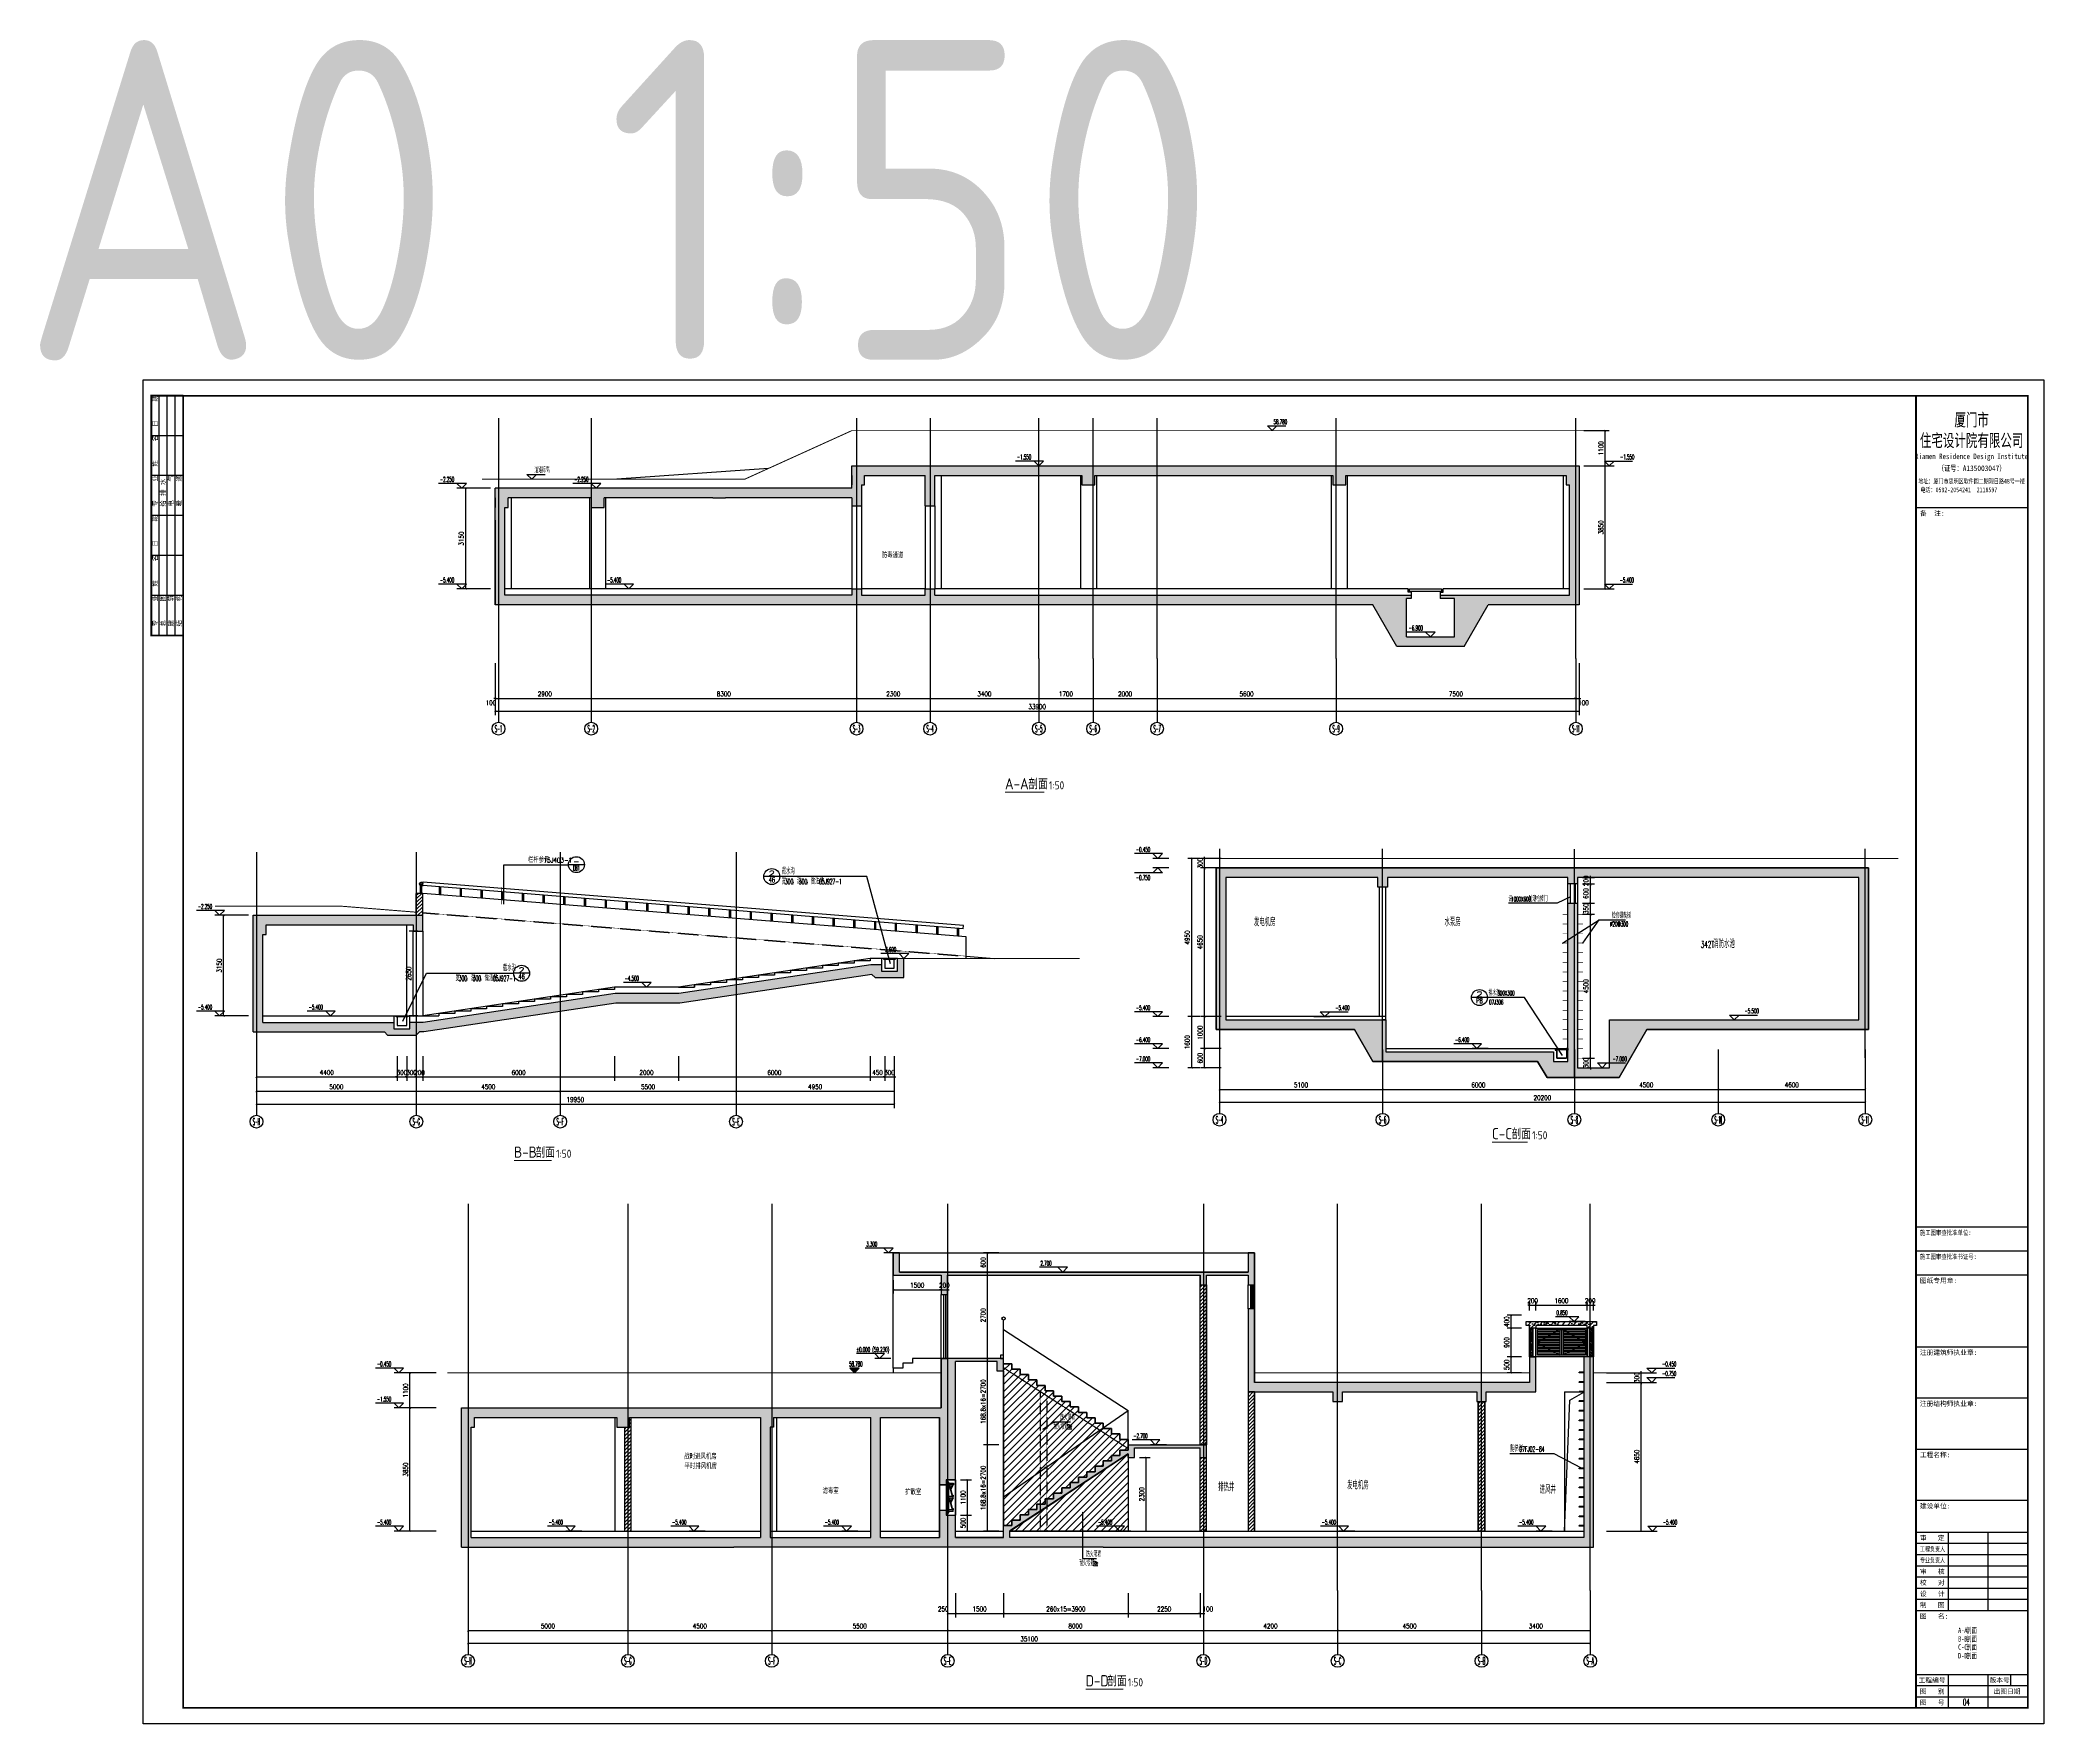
# Model space of a CAD drawing. Extents: x 0 to 2037025, y -2738621 to 0.
# Drawn here: x 1006811 to 1069489, y -1460076 to -1407399 of the extents above; entities that cross this region are included whole.
import ezdxf
from ezdxf.enums import TextEntityAlignment as Align

# ---------------------------------------------------------------- set-up
doc = ezdxf.new("R2010")
doc.units = 0
doc.header["$LTSCALE"] = 10
doc.header["$MEASUREMENT"] = 0
doc.linetypes.add('DASH', pattern=[0.35, 0.25, -0.1])
doc.linetypes.add('DOTE', pattern=[2.42, 2, -0.2, 0.02, -0.2])
for name, color, linetype in [('AXIS', 3, 'Continuous'), ('AXIS_TEXT', 7, 'Continuous'), ('bh', 8, 'Continuous'), ('DIM_ELEV', 3, 'Continuous'), ('DIM_IDEN', 3, 'Continuous'), ('DIM_LEAD', 3, 'Continuous'), ('DIM_SYMB', 3, 'Continuous'), ('DOTE', 1, 'DOTE'), ('E_STAIR', 2, 'Continuous'), ('PUB_DIM', 3, 'Continuous'), ('PUB_HATCH', 252, 'Continuous'), ('PUB_TEXT', 7, 'Continuous'), ('WALL', 4, 'Continuous'), ('WINDOW', 2, 'Continuous'), ('人防-砌筑墙', 4, 'Continuous'), ('图框', 142, 'Continuous'), ('填充', 252, 'Continuous'), ('批量导出图层', 1, 'Continuous'), ('抹灰', 25, 'Continuous')]:
    doc.layers.add(name, color=color, linetype=linetype)
doc.styles.add('_TCH_AXIS', font='COMPLEX', dxfattribs={"bigfont": 'GBCBIG'})
doc.styles.add('_TCH_DIM', font='SIMPLEX.shx', dxfattribs={"width": 0.7, "bigfont": 'GBCBIG.shx'})
doc.styles.add('_TCH_DIM_T3', font='simplex_.ttf', dxfattribs={"width": 0.705882, "bigfont": 'GBCBIG'})
doc.styles.add('_TCH_LABEL', font='COMPLEX', dxfattribs={"bigfont": 'GBCBIG'})
doc.styles.add('COMPLEX', font='COMPLEX')
doc.styles.add('HZTXT', font='txt.shx', dxfattribs={"width": 0.7, "bigfont": 'hztxt.shx'})
doc.styles.get("Standard").update_dxf_attribs({"font": 'gbenor.shx', "bigfont": 'gbcbig.shx'})
doc.styles.add('图框字型一', font='')
doc.styles.add('黑体', font='simhei.ttf', dxfattribs={"width": 0.7})
doc.styles.get('图框字型一').set_extended_font_data('SimSun')
doc.dimstyles.new('_TCH_ARCH&&50', dxfattribs={"dimtxt": 148.75, "dimasz": 50, "dimexe": 125, "dimexo": 150, "dimgap": 63.125, "dimtad": 1, "dimdec": 0, "dimzin": 0, "dimdsep": 46, "dimtxsty": '_TCH_DIM_T3', "dimblk": 'ARCHTICK', "dimcen": 0.09, "dimclrt": 7, "dimazin": 2, "dimtfac": 1, "dimtdec": 0, "dimtix": 1, "dimtmove": 2, "dimatfit": 3, "dimfxl": 0, "dimtolj": 1, "dimtzin": 0, "dimarcsym": 0})
pattern_1 = [(45, (-17454.82, 32060.02), (-88.388348, 88.388348), []), (50, (-17454.82, 32060.02), (358.63009, -31.376067), [37.5, -412.5]), (355, (-17454.8, 32060.02), (-69.37567, 376.09607), [30, -330]), (100.4514, (-17424.93, 32057.4), (289.25469, 344.71977), [31.870095, -350.571056]), (46.1842, (-17454.8, 32160), (533.62052, -82.75951), [56.25, -618.75]), (96.6356, (-17410.35, 32153.1), (467.33135, 487.05894), [47.80514, -525.8565]), (351.1842, (-17454.8, 32160), (467.33097, 487.0593), [45, -495]), (21, (-17404.82, 32135.02), (298.453526, -201.309445), [37.5, -412.5]), (326, (-17404.8, 32135.02), (121.657666, 362.57502), [30, -330]), (71.4514, (-17379.95, 32118.25), (420.111314, 161.26525), [31.870095, -350.571056]), (37.5, (-17454.82, 32060.02), (6.079928, 166.446927), [0, -326, 0, -335, 0, -331.25]), (7.5, (-17454.82, 32060.02), (131.534769, 197.205856), [0, -191, 0, -318.5, 0, -126.25]), (327.5, (-17566.32, 32060.02), (266.911218, -11.277436), [0, -125, 0, -390, 0, -517.5]), (317.5, (-17616.32, 32060.02), (291.593085, 50.05249), [0, -162.5, 0, -259, 0, -367.5])]
pattern_2 = [(45, (-8049.55, 7481.35), (-56.1266008, 56.1266008), [])]
pattern_3 = [(45, (0, 0), (-88.388348, 88.388348), []), (50, (0, 0), (358.63009, -31.376067), [37.5, -412.5]), (355, (0, 0), (-69.37567, 376.09607), [30, -330]), (100.4514, (29.9, -2.6), (289.25469, 344.71977), [31.870095, -350.571056]), (46.1842, (0, 100), (533.62052, -82.75951), [56.25, -618.75]), (96.6356, (44.47, 93.1), (467.33135, 487.05894), [47.80514, -525.8565]), (351.1842, (0, 100), (467.33097, 487.0593), [45, -495]), (21, (50, 75), (298.453526, -201.309445), [37.5, -412.5]), (326, (50, 75), (121.657666, 362.57502), [30, -330]), (71.4514, (74.87, 58.22), (420.111314, 161.26525), [31.870095, -350.571056]), (37.5, (0, 0), (6.079928, 166.446927), [0, -326, 0, -335, 0, -331.25]), (7.5, (0, 0), (131.534769, 197.205856), [0, -191, 0, -318.5, 0, -126.25]), (327.5, (-111.5, 0), (266.911218, -11.277436), [0, -125, 0, -390, 0, -517.5]), (317.5, (-161.5, 0), (291.593085, 50.05249), [0, -162.5, 0, -259, 0, -367.5])]
pattern_4 = [(45, (0, 0), (-112.253202, 112.253202), [])]

# ---------------------------------------------------------------- blocks, each defined once
blk = doc.blocks.new('图框A0')
at = {"layer": '图框'}
for p, q in [((1000, 68100), (1000, 83100)), ((1500, 68100), (1500, 83100)), ((2000, 68100), (2000, 83100)), ((2500, 80600), (500, 80600)), ((2500, 78100), (500, 78100)), ((2500, 75600), (500, 75600)), ((110900, 76100), (117900, 76100)), ((2500, 73100), (500, 73100)), ((2500, 70600), (500, 70600)), ((110900, 31100), (117900, 31100)), ((110900, 29600), (117900, 29600)), ((110900, 28100), (117900, 28100)), ((110900, 23600), (117900, 23600)), ((110900, 20400), (117900, 20400)), ((110900, 17200), (117900, 17200)), ((110900, 14000), (117900, 14000)), ((110900, 12000), (117900, 12000)), ((110900, 11300), (117900, 11300)), ((112900, 12000), (112900, 7100)), ((115400, 12000), (115400, 7100)), ((110900, 10600), (117900, 10600)), ((110900, 9900), (117900, 9900)), ((110900, 9200), (117900, 9200)), ((110900, 8500), (117900, 8500)), ((110900, 7800), (117900, 7800)), ((110900, 7100), (117900, 7100)), ((110900, 3100), (117900, 3100)), ((112900, 3100), (112900, 1000)), ((115400, 3100), (115400, 1000)), ((116816, 3100), (116816, 2400)), ((110900, 2400), (117900, 2400)), ((110900, 1700), (117900, 1700))]:
    blk.add_line(p, q, dxfattribs=at)
blk.add_lwpolyline([(0, 0), (0, 84100), (118900, 84100), (118900, 0)], close=True, dxfattribs=at)
at = {"layer": '图框', "const_width": 120}
for points in [[(2500, 83100), (500, 83100), (500, 68100), (2500, 68100)], [(110900, 83100), (110900, 1000)]]:
    blk.add_lwpolyline(points, dxfattribs=at)
at = {"layer": '图框', "const_width": 100}
blk.add_lwpolyline([(2500, 1000), (117900, 1000), (117900, 83100), (2500, 83100)], close=True, dxfattribs=at)
at = {"layer": '图框', "style": 'HZTXT'}
for s, p in [('日    期', (911, 81164)), ('姓    名', (911, 78664)), ('专    业', (911, 76164)), ('电    气', (1911, 76164)), ('暖    通', (2411, 76164)), ('给 排 水', (1411, 76164)), ('日    期', (911, 73664)), ('姓    名', (911, 71164)), ('专    业', (911, 68664)), ('总    图', (1411, 68664)), ('建    筑', (1911, 68664)), ('结    构', (2411, 68664))]:
    blk.add_text(s, height=300, rotation=90, dxfattribs=at).set_placement(p)
at = {"layer": '图框'}
for s, height, style, width, p in [('厦门市', 900, 'HZTXT', 0.8, (114378, 81113)), ('住宅设计院有限公司', 900, 'HZTXT', 0.8, (114378, 79823)), ('Xiamen Residence Design Institute', 350, '图框字型一', 0.75, (114378, 79136)), ('地址：厦门市思明区软件园二期观日路48号一楼', 300, '图框字型一', 0.75, (114378, 77604)), ('（证号：A135003047）', 350, '图框字型一', 0.8, (114378, 78388)), ('电话：0592-2054241  2118597', 300, '图框字型一', 0.75, (113581, 77064))]:
    blk.add_text(s, height=height, dxfattribs=dict(at, style=style, width=width)).set_placement(p, align=Align.CENTER)
at = {"layer": '图框', "style": '图框字型一'}
for s, p in [('备  注:', (111142, 75590)), ('图纸专用章:', (111142, 27590)), ('注册建筑师执业章:', (111142, 23090)), ('注册结构师执业章:', (111142, 19890)), ('工程名称:', (111142, 16690)), ('建设单位:', (111142, 13490)), ('审   定', (111142, 11490)), ('校   对', (111142, 8690)), ('审   核', (111142, 9390)), ('制   图', (111142, 7290)), ('设   计', (111142, 7990)), ('图   名:', (111142, 6590)), ('工程编号', (111064, 2590)), ('版本号', (115501, 2590)), ('图   别', (111142, 1890)), ('图   号', (111142, 1190)), ('出图日期', (115751, 1890))]:
    blk.add_text(s, height=300, dxfattribs=at).set_placement(p)
for s, width, p in [('施工图审查批准单位:', 0.8, (111142, 30590)), ('施工图审查批准书证号:', 0.8, (111142, 29090)), ('工程负责人', 0.75, (111142, 10790)), ('专业负责人', 0.75, (111142, 10090))]:
    blk.add_text(s, height=300, dxfattribs=dict(at, width=width)).set_placement(p)
blk = doc.blocks.new('*X13')
at = {"color": 0}
for p, q in [((184345, 120324), (184495, 120474)), ((184345, 120387), (184432, 120474)), ((184345, 120451), (184368, 120474)), ((184345, 120366), (184453, 120474)), ((184345, 120430), (184389, 120474)), ((184367, 120324), (184517, 120474)), ((184409, 120324), (184545, 120460)), ((184430, 120324), (184545, 120439)), ((184473, 120324), (184545, 120396)), ((184494, 120324), (184545, 120375)), ((184536, 120324), (184545, 120333))]:
    blk.add_line(p, q, dxfattribs=at)
blk = doc.blocks.new('A$C656B7FC5')
at = {"layer": 'WINDOW'}
for p, q in [((14, 945), (79, 833)), ((36, 578), (121, 919)), ((37, 945), (86, 861)), ((45, 533), (140, 914)), ((74, 814), (89, 875)), ((74, 814), (93, 809)), ((89, 875), (109, 870)), ((121, 919), (140, 914)), ((14, 473), (79, 360)), ((17, 533), (174, 533)), ((17, 473), (17, 533)), ((17, 473), (174, 473)), ((17, 60), (174, 60)), ((17, 0), (17, 60)), ((17, 0), (174, 0)), ((36, 106), (121, 446)), ((37, 473), (86, 388)), ((45, 60), (140, 441)), ((74, 341), (89, 402)), ((74, 341), (93, 336)), ((89, 402), (109, 397)), ((121, 446), (140, 441))]:
    blk.add_line(p, q, dxfattribs=at)
for points in [[(174, 1005), (0, 1005), (0, 945), (174, 945)], [(36, 533), (36, 578), (17, 578), (17, 533)], [(36, 60), (36, 106), (17, 106), (17, 60)]]:
    blk.add_lwpolyline(points, dxfattribs=at)
blk = doc.blocks.new('_ArchTick')
at = {"color": 0, "linetype": 'ByBlock', "const_width": 0.4}
blk.add_lwpolyline([(-0.5, -0.5), (0.5, 0.5)], dxfattribs=at)
blk = doc.blocks.new('*D358')
at = {"layer": 'Defpoints', "color": 0, "transparency": 16777216}
for p in [(1053597, -1446977), (1053397, -1447292), (1053597, -1447292)]:
    blk.add_point(p, dxfattribs=at)
at = {"layer": 'PUB_DIM', "color": 0, "lineweight": -2, "transparency": 16777216}
for p, q in [((1053397, -1446977), (1053347, -1446977)), ((1053397, -1447142), (1053397, -1446852)), ((1053397, -1446977), (1053597, -1446977)), ((1053597, -1447142), (1053597, -1446852)), ((1053597, -1446977), (1053647, -1446977))]:
    blk.add_line(p, q, dxfattribs=at)
at = {"layer": 'PUB_DIM', "color": 0, "lineweight": -2, "transparency": 16777216, "xscale": 50, "yscale": 50, "zscale": 50}
blk.add_blockref('_ArchTick', (1053397, -1446977), dxfattribs=at)
at = {"layer": 'PUB_DIM', "color": 0, "lineweight": -2, "transparency": 16777216, "xscale": 50, "yscale": 50, "zscale": 50, "rotation": 180}
blk.add_blockref('_ArchTick', (1053597, -1446977), dxfattribs=at)
at = {"layer": 'PUB_DIM', "color": 7, "transparency": 16777216, "insert": (1053497, -1446839), "char_height": 148.8, "attachment_point": 5, "style": '_TCH_DIM_T3'}
blk.add_mtext('\\A1;200', dxfattribs=at)
blk = doc.blocks.new('*D359')
at = {"layer": 'Defpoints', "color": 0, "transparency": 16777216}
for p in [(1055197, -1446977), (1053597, -1447292), (1055197, -1447292)]:
    blk.add_point(p, dxfattribs=at)
at = {"layer": 'PUB_DIM', "color": 0, "lineweight": -2, "transparency": 16777216}
for p, q in [((1053597, -1447142), (1053597, -1446852)), ((1053597, -1446977), (1055197, -1446977)), ((1055197, -1447142), (1055197, -1446852))]:
    blk.add_line(p, q, dxfattribs=at)
at = {"layer": 'PUB_DIM', "color": 0, "lineweight": -2, "transparency": 16777216, "xscale": 50, "yscale": 50, "zscale": 50, "rotation": 180}
blk.add_blockref('_ArchTick', (1053597, -1446977), dxfattribs=at)
at = {"layer": 'PUB_DIM', "color": 0, "lineweight": -2, "transparency": 16777216, "xscale": 50, "yscale": 50, "zscale": 50}
blk.add_blockref('_ArchTick', (1055197, -1446977), dxfattribs=at)
at = {"layer": 'PUB_DIM', "color": 7, "transparency": 16777216, "insert": (1054397, -1446839), "char_height": 148.8, "attachment_point": 5, "style": '_TCH_DIM_T3'}
blk.add_mtext('\\A1;1600', dxfattribs=at)
blk = doc.blocks.new('*D360')
at = {"layer": 'Defpoints', "color": 0, "transparency": 16777216}
for p in [(1055397, -1446977), (1055197, -1447292), (1055397, -1447292)]:
    blk.add_point(p, dxfattribs=at)
at = {"layer": 'PUB_DIM', "color": 0, "lineweight": -2, "transparency": 16777216}
for p, q in [((1055197, -1446977), (1055147, -1446977)), ((1055197, -1447142), (1055197, -1446852)), ((1055197, -1446977), (1055397, -1446977)), ((1055397, -1447142), (1055397, -1446852)), ((1055397, -1446977), (1055447, -1446977))]:
    blk.add_line(p, q, dxfattribs=at)
at = {"layer": 'PUB_DIM', "color": 0, "lineweight": -2, "transparency": 16777216, "xscale": 50, "yscale": 50, "zscale": 50}
blk.add_blockref('_ArchTick', (1055197, -1446977), dxfattribs=at)
at = {"layer": 'PUB_DIM', "color": 0, "lineweight": -2, "transparency": 16777216, "xscale": 50, "yscale": 50, "zscale": 50, "rotation": 180}
blk.add_blockref('_ArchTick', (1055397, -1446977), dxfattribs=at)
at = {"layer": 'PUB_DIM', "color": 7, "transparency": 16777216, "insert": (1055297, -1446839), "char_height": 148.8, "attachment_point": 5, "style": '_TCH_DIM_T3'}
blk.add_mtext('\\A1;200', dxfattribs=at)
blk = doc.blocks.new('*D361')
at = {"layer": 'AXIS', "color": 0, "lineweight": -2, "transparency": 16777216}
for p, q in [((1043701, -1439125), (1043701, -1440350)), ((1048801, -1439125), (1048801, -1440350)), ((1043701, -1440225), (1048801, -1440225))]:
    blk.add_line(p, q, dxfattribs=at)
at = {"layer": 'Defpoints', "color": 0, "transparency": 16777216}
for p in [(1043701, -1438975), (1048801, -1438975), (1048801, -1440225)]:
    blk.add_point(p, dxfattribs=at)
at = {"layer": 'AXIS', "color": 0, "lineweight": -2, "transparency": 16777216, "xscale": 50, "yscale": 50, "zscale": 50, "rotation": 180}
blk.add_blockref('_ArchTick', (1043701, -1440225), dxfattribs=at)
at = {"layer": 'AXIS', "color": 0, "lineweight": -2, "transparency": 16777216, "xscale": 50, "yscale": 50, "zscale": 50}
blk.add_blockref('_ArchTick', (1048801, -1440225), dxfattribs=at)
at = {"layer": 'AXIS', "color": 7, "transparency": 16777216, "insert": (1046251, -1440087), "char_height": 148.8, "attachment_point": 5, "style": '_TCH_DIM_T3'}
blk.add_mtext('\\A1;5100', dxfattribs=at)
blk = doc.blocks.new('*D362')
at = {"layer": 'AXIS', "color": 0, "lineweight": -2, "transparency": 16777216}
for p, q in [((1048801, -1439125), (1048801, -1440350)), ((1054801, -1439125), (1054801, -1440350)), ((1048801, -1440225), (1054801, -1440225))]:
    blk.add_line(p, q, dxfattribs=at)
at = {"layer": 'Defpoints', "color": 0, "transparency": 16777216}
for p in [(1048801, -1438975), (1054801, -1438975), (1054801, -1440225)]:
    blk.add_point(p, dxfattribs=at)
at = {"layer": 'AXIS', "color": 0, "lineweight": -2, "transparency": 16777216, "xscale": 50, "yscale": 50, "zscale": 50, "rotation": 180}
blk.add_blockref('_ArchTick', (1048801, -1440225), dxfattribs=at)
at = {"layer": 'AXIS', "color": 0, "lineweight": -2, "transparency": 16777216, "xscale": 50, "yscale": 50, "zscale": 50}
blk.add_blockref('_ArchTick', (1054801, -1440225), dxfattribs=at)
at = {"layer": 'AXIS', "color": 7, "transparency": 16777216, "insert": (1051801, -1440087), "char_height": 148.8, "attachment_point": 5, "style": '_TCH_DIM_T3'}
blk.add_mtext('\\A1;6000', dxfattribs=at)
blk = doc.blocks.new('*D363')
at = {"layer": 'AXIS', "color": 0, "lineweight": -2, "transparency": 16777216}
for p, q in [((1054801, -1439125), (1054801, -1440350)), ((1059301, -1439125), (1059301, -1440350)), ((1054801, -1440225), (1059301, -1440225))]:
    blk.add_line(p, q, dxfattribs=at)
at = {"layer": 'Defpoints', "color": 0, "transparency": 16777216}
for p in [(1054801, -1438975), (1059301, -1438975), (1059301, -1440225)]:
    blk.add_point(p, dxfattribs=at)
at = {"layer": 'AXIS', "color": 0, "lineweight": -2, "transparency": 16777216, "xscale": 50, "yscale": 50, "zscale": 50, "rotation": 180}
blk.add_blockref('_ArchTick', (1054801, -1440225), dxfattribs=at)
at = {"layer": 'AXIS', "color": 0, "lineweight": -2, "transparency": 16777216, "xscale": 50, "yscale": 50, "zscale": 50}
blk.add_blockref('_ArchTick', (1059301, -1440225), dxfattribs=at)
at = {"layer": 'AXIS', "color": 7, "transparency": 16777216, "insert": (1057051, -1440085), "char_height": 148.8, "attachment_point": 5, "style": '_TCH_DIM_T3'}
blk.add_mtext('\\A1;4500', dxfattribs=at)
blk = doc.blocks.new('*D364')
at = {"layer": 'AXIS', "color": 0, "lineweight": -2, "transparency": 16777216}
for p, q in [((1059301, -1439125), (1059301, -1440350)), ((1063901, -1439125), (1063901, -1440350)), ((1059301, -1440225), (1063901, -1440225))]:
    blk.add_line(p, q, dxfattribs=at)
at = {"layer": 'Defpoints', "color": 0, "transparency": 16777216}
for p in [(1059301, -1438975), (1063901, -1438975), (1063901, -1440225)]:
    blk.add_point(p, dxfattribs=at)
at = {"layer": 'AXIS', "color": 0, "lineweight": -2, "transparency": 16777216, "xscale": 50, "yscale": 50, "zscale": 50, "rotation": 180}
blk.add_blockref('_ArchTick', (1059301, -1440225), dxfattribs=at)
at = {"layer": 'AXIS', "color": 0, "lineweight": -2, "transparency": 16777216, "xscale": 50, "yscale": 50, "zscale": 50}
blk.add_blockref('_ArchTick', (1063901, -1440225), dxfattribs=at)
at = {"layer": 'AXIS', "color": 7, "transparency": 16777216, "insert": (1061601, -1440085), "char_height": 148.8, "attachment_point": 5, "style": '_TCH_DIM_T3'}
blk.add_mtext('\\A1;4600', dxfattribs=at)
blk = doc.blocks.new('*D365')
at = {"layer": 'AXIS', "color": 0, "lineweight": -2, "transparency": 16777216}
for p, q in [((1043701, -1439125), (1043701, -1440750)), ((1063901, -1439125), (1063901, -1440750)), ((1043701, -1440625), (1063901, -1440625))]:
    blk.add_line(p, q, dxfattribs=at)
at = {"layer": 'Defpoints', "color": 0, "transparency": 16777216}
for p in [(1043701, -1438975), (1063901, -1438975), (1063901, -1440625)]:
    blk.add_point(p, dxfattribs=at)
at = {"layer": 'AXIS', "color": 0, "lineweight": -2, "transparency": 16777216, "xscale": 50, "yscale": 50, "zscale": 50, "rotation": 180}
blk.add_blockref('_ArchTick', (1043701, -1440625), dxfattribs=at)
at = {"layer": 'AXIS', "color": 0, "lineweight": -2, "transparency": 16777216, "xscale": 50, "yscale": 50, "zscale": 50}
blk.add_blockref('_ArchTick', (1063901, -1440625), dxfattribs=at)
at = {"layer": 'AXIS', "color": 7, "transparency": 16777216, "insert": (1053801, -1440487), "char_height": 148.8, "attachment_point": 5, "style": '_TCH_DIM_T3'}
blk.add_mtext('\\A1;20200', dxfattribs=at)
blk = doc.blocks.new('*D366')
at = {"layer": 'AXIS', "color": 0, "lineweight": -2, "transparency": 16777216}
for p, q in [((1021049, -1426892), (1021049, -1428117)), ((1021149, -1426892), (1021149, -1428117)), ((1021049, -1427992), (1020999, -1427992)), ((1021049, -1427992), (1021149, -1427992)), ((1021149, -1427992), (1021199, -1427992))]:
    blk.add_line(p, q, dxfattribs=at)
at = {"layer": 'Defpoints', "color": 0, "transparency": 16777216}
for p in [(1021049, -1426742), (1021149, -1426742), (1021149, -1427992)]:
    blk.add_point(p, dxfattribs=at)
at = {"layer": 'AXIS', "color": 0, "lineweight": -2, "transparency": 16777216, "xscale": 50, "yscale": 50, "zscale": 50}
blk.add_blockref('_ArchTick', (1021049, -1427992), dxfattribs=at)
at = {"layer": 'AXIS', "color": 0, "lineweight": -2, "transparency": 16777216, "xscale": 50, "yscale": 50, "zscale": 50, "rotation": 180}
blk.add_blockref('_ArchTick', (1021149, -1427992), dxfattribs=at)
at = {"layer": 'AXIS', "color": 7, "transparency": 16777216, "insert": (1020912, -1428130), "char_height": 148.8, "attachment_point": 5, "style": '_TCH_DIM_T3'}
blk.add_mtext('\\A1;100', dxfattribs=at)
blk = doc.blocks.new('*D367')
at = {"layer": 'AXIS', "color": 0, "lineweight": -2, "transparency": 16777216}
for p, q in [((1021149, -1426892), (1021149, -1428117)), ((1024049, -1426892), (1024049, -1428117)), ((1021149, -1427992), (1024049, -1427992))]:
    blk.add_line(p, q, dxfattribs=at)
at = {"layer": 'Defpoints', "color": 0, "transparency": 16777216}
for p in [(1021149, -1426742), (1024049, -1426742), (1024049, -1427992)]:
    blk.add_point(p, dxfattribs=at)
at = {"layer": 'AXIS', "color": 0, "lineweight": -2, "transparency": 16777216, "xscale": 50, "yscale": 50, "zscale": 50, "rotation": 180}
blk.add_blockref('_ArchTick', (1021149, -1427992), dxfattribs=at)
at = {"layer": 'AXIS', "color": 0, "lineweight": -2, "transparency": 16777216, "xscale": 50, "yscale": 50, "zscale": 50}
blk.add_blockref('_ArchTick', (1024049, -1427992), dxfattribs=at)
at = {"layer": 'AXIS', "color": 7, "transparency": 16777216, "insert": (1022599, -1427854), "char_height": 148.8, "attachment_point": 5, "style": '_TCH_DIM_T3'}
blk.add_mtext('\\A1;2900', dxfattribs=at)
blk = doc.blocks.new('*D368')
at = {"layer": 'AXIS', "color": 0, "lineweight": -2, "transparency": 16777216}
for p, q in [((1024049, -1426892), (1024049, -1428117)), ((1032349, -1426892), (1032349, -1428117)), ((1024049, -1427992), (1032349, -1427992))]:
    blk.add_line(p, q, dxfattribs=at)
at = {"layer": 'Defpoints', "color": 0, "transparency": 16777216}
for p in [(1024049, -1426742), (1032349, -1426742), (1032349, -1427992)]:
    blk.add_point(p, dxfattribs=at)
at = {"layer": 'AXIS', "color": 0, "lineweight": -2, "transparency": 16777216, "xscale": 50, "yscale": 50, "zscale": 50, "rotation": 180}
blk.add_blockref('_ArchTick', (1024049, -1427992), dxfattribs=at)
at = {"layer": 'AXIS', "color": 0, "lineweight": -2, "transparency": 16777216, "xscale": 50, "yscale": 50, "zscale": 50}
blk.add_blockref('_ArchTick', (1032349, -1427992), dxfattribs=at)
at = {"layer": 'AXIS', "color": 7, "transparency": 16777216, "insert": (1028199, -1427854), "char_height": 148.8, "attachment_point": 5, "style": '_TCH_DIM_T3'}
blk.add_mtext('\\A1;8300', dxfattribs=at)
blk = doc.blocks.new('*D369')
at = {"layer": 'AXIS', "color": 0, "lineweight": -2, "transparency": 16777216}
for p, q in [((1032349, -1426892), (1032349, -1428117)), ((1034649, -1426892), (1034649, -1428117)), ((1032349, -1427992), (1034649, -1427992))]:
    blk.add_line(p, q, dxfattribs=at)
at = {"layer": 'Defpoints', "color": 0, "transparency": 16777216}
for p in [(1032349, -1426742), (1034649, -1426742), (1034649, -1427992)]:
    blk.add_point(p, dxfattribs=at)
at = {"layer": 'AXIS', "color": 0, "lineweight": -2, "transparency": 16777216, "xscale": 50, "yscale": 50, "zscale": 50, "rotation": 180}
blk.add_blockref('_ArchTick', (1032349, -1427992), dxfattribs=at)
at = {"layer": 'AXIS', "color": 0, "lineweight": -2, "transparency": 16777216, "xscale": 50, "yscale": 50, "zscale": 50}
blk.add_blockref('_ArchTick', (1034649, -1427992), dxfattribs=at)
at = {"layer": 'AXIS', "color": 7, "transparency": 16777216, "insert": (1033499, -1427854), "char_height": 148.8, "attachment_point": 5, "style": '_TCH_DIM_T3'}
blk.add_mtext('\\A1;2300', dxfattribs=at)
blk = doc.blocks.new('*D370')
at = {"layer": 'AXIS', "color": 0, "lineweight": -2, "transparency": 16777216}
for p, q in [((1034649, -1426892), (1034649, -1428117)), ((1038049, -1426892), (1038049, -1428117)), ((1034649, -1427992), (1038049, -1427992))]:
    blk.add_line(p, q, dxfattribs=at)
at = {"layer": 'Defpoints', "color": 0, "transparency": 16777216}
for p in [(1034649, -1426742), (1038049, -1426742), (1038049, -1427992)]:
    blk.add_point(p, dxfattribs=at)
at = {"layer": 'AXIS', "color": 0, "lineweight": -2, "transparency": 16777216, "xscale": 50, "yscale": 50, "zscale": 50, "rotation": 180}
blk.add_blockref('_ArchTick', (1034649, -1427992), dxfattribs=at)
at = {"layer": 'AXIS', "color": 0, "lineweight": -2, "transparency": 16777216, "xscale": 50, "yscale": 50, "zscale": 50}
blk.add_blockref('_ArchTick', (1038049, -1427992), dxfattribs=at)
at = {"layer": 'AXIS', "color": 7, "transparency": 16777216, "insert": (1036349, -1427852), "char_height": 148.8, "attachment_point": 5, "style": '_TCH_DIM_T3'}
blk.add_mtext('\\A1;3400', dxfattribs=at)
blk = doc.blocks.new('*D371')
at = {"layer": 'AXIS', "color": 0, "lineweight": -2, "transparency": 16777216}
for p, q in [((1038049, -1426892), (1038049, -1428117)), ((1039749, -1426892), (1039749, -1428117)), ((1038049, -1427992), (1039749, -1427992))]:
    blk.add_line(p, q, dxfattribs=at)
at = {"layer": 'Defpoints', "color": 0, "transparency": 16777216}
for p in [(1038049, -1426742), (1039749, -1426742), (1039749, -1427992)]:
    blk.add_point(p, dxfattribs=at)
at = {"layer": 'AXIS', "color": 0, "lineweight": -2, "transparency": 16777216, "xscale": 50, "yscale": 50, "zscale": 50, "rotation": 180}
blk.add_blockref('_ArchTick', (1038049, -1427992), dxfattribs=at)
at = {"layer": 'AXIS', "color": 0, "lineweight": -2, "transparency": 16777216, "xscale": 50, "yscale": 50, "zscale": 50}
blk.add_blockref('_ArchTick', (1039749, -1427992), dxfattribs=at)
at = {"layer": 'AXIS', "color": 7, "transparency": 16777216, "insert": (1038899, -1427854), "char_height": 148.8, "attachment_point": 5, "style": '_TCH_DIM_T3'}
blk.add_mtext('\\A1;1700', dxfattribs=at)
blk = doc.blocks.new('*D372')
at = {"layer": 'AXIS', "color": 0, "lineweight": -2, "transparency": 16777216}
for p, q in [((1039749, -1426892), (1039749, -1428117)), ((1041749, -1426892), (1041749, -1428117)), ((1039749, -1427992), (1041749, -1427992))]:
    blk.add_line(p, q, dxfattribs=at)
at = {"layer": 'Defpoints', "color": 0, "transparency": 16777216}
for p in [(1039749, -1426742), (1041749, -1426742), (1041749, -1427992)]:
    blk.add_point(p, dxfattribs=at)
at = {"layer": 'AXIS', "color": 0, "lineweight": -2, "transparency": 16777216, "xscale": 50, "yscale": 50, "zscale": 50, "rotation": 180}
blk.add_blockref('_ArchTick', (1039749, -1427992), dxfattribs=at)
at = {"layer": 'AXIS', "color": 0, "lineweight": -2, "transparency": 16777216, "xscale": 50, "yscale": 50, "zscale": 50}
blk.add_blockref('_ArchTick', (1041749, -1427992), dxfattribs=at)
at = {"layer": 'AXIS', "color": 7, "transparency": 16777216, "insert": (1040749, -1427854), "char_height": 148.8, "attachment_point": 5, "style": '_TCH_DIM_T3'}
blk.add_mtext('\\A1;2000', dxfattribs=at)
blk = doc.blocks.new('*D373')
at = {"layer": 'AXIS', "color": 0, "lineweight": -2, "transparency": 16777216}
for p, q in [((1041749, -1426892), (1041749, -1428117)), ((1047349, -1426892), (1047349, -1428117)), ((1041749, -1427992), (1047349, -1427992))]:
    blk.add_line(p, q, dxfattribs=at)
at = {"layer": 'Defpoints', "color": 0, "transparency": 16777216}
for p in [(1041749, -1426742), (1047349, -1426742), (1047349, -1427992)]:
    blk.add_point(p, dxfattribs=at)
at = {"layer": 'AXIS', "color": 0, "lineweight": -2, "transparency": 16777216, "xscale": 50, "yscale": 50, "zscale": 50, "rotation": 180}
blk.add_blockref('_ArchTick', (1041749, -1427992), dxfattribs=at)
at = {"layer": 'AXIS', "color": 0, "lineweight": -2, "transparency": 16777216, "xscale": 50, "yscale": 50, "zscale": 50}
blk.add_blockref('_ArchTick', (1047349, -1427992), dxfattribs=at)
at = {"layer": 'AXIS', "color": 7, "transparency": 16777216, "insert": (1044549, -1427854), "char_height": 148.8, "attachment_point": 5, "style": '_TCH_DIM_T3'}
blk.add_mtext('\\A1;5600', dxfattribs=at)
blk = doc.blocks.new('*D374')
at = {"layer": 'AXIS', "color": 0, "lineweight": -2, "transparency": 16777216}
for p, q in [((1047349, -1426892), (1047349, -1428117)), ((1054849, -1426892), (1054849, -1428117)), ((1047349, -1427992), (1054849, -1427992))]:
    blk.add_line(p, q, dxfattribs=at)
at = {"layer": 'Defpoints', "color": 0, "transparency": 16777216}
for p in [(1047349, -1426742), (1054849, -1426742), (1054849, -1427992)]:
    blk.add_point(p, dxfattribs=at)
at = {"layer": 'AXIS', "color": 0, "lineweight": -2, "transparency": 16777216, "xscale": 50, "yscale": 50, "zscale": 50, "rotation": 180}
blk.add_blockref('_ArchTick', (1047349, -1427992), dxfattribs=at)
at = {"layer": 'AXIS', "color": 0, "lineweight": -2, "transparency": 16777216, "xscale": 50, "yscale": 50, "zscale": 50}
blk.add_blockref('_ArchTick', (1054849, -1427992), dxfattribs=at)
at = {"layer": 'AXIS', "color": 7, "transparency": 16777216, "insert": (1051099, -1427854), "char_height": 148.8, "attachment_point": 5, "style": '_TCH_DIM_T3'}
blk.add_mtext('\\A1;7500', dxfattribs=at)
blk = doc.blocks.new('*D375')
at = {"layer": 'AXIS', "color": 0, "lineweight": -2, "transparency": 16777216}
for p, q in [((1054849, -1426892), (1054849, -1428117)), ((1054949, -1426892), (1054949, -1428117)), ((1054849, -1427992), (1054799, -1427992)), ((1054849, -1427992), (1054949, -1427992)), ((1054949, -1427992), (1054999, -1427992))]:
    blk.add_line(p, q, dxfattribs=at)
at = {"layer": 'Defpoints', "color": 0, "transparency": 16777216}
for p in [(1054849, -1426742), (1054949, -1426742), (1054949, -1427992)]:
    blk.add_point(p, dxfattribs=at)
at = {"layer": 'AXIS', "color": 0, "lineweight": -2, "transparency": 16777216, "xscale": 50, "yscale": 50, "zscale": 50}
blk.add_blockref('_ArchTick', (1054849, -1427992), dxfattribs=at)
at = {"layer": 'AXIS', "color": 0, "lineweight": -2, "transparency": 16777216, "xscale": 50, "yscale": 50, "zscale": 50, "rotation": 180}
blk.add_blockref('_ArchTick', (1054949, -1427992), dxfattribs=at)
at = {"layer": 'AXIS', "color": 7, "transparency": 16777216, "insert": (1055087, -1428130), "char_height": 148.8, "attachment_point": 5, "style": '_TCH_DIM_T3'}
blk.add_mtext('\\A1;100', dxfattribs=at)
blk = doc.blocks.new('*D376')
at = {"layer": 'AXIS', "color": 0, "lineweight": -2, "transparency": 16777216}
for p, q in [((1021049, -1426892), (1021049, -1428517)), ((1054949, -1426892), (1054949, -1428517)), ((1021049, -1428392), (1054949, -1428392))]:
    blk.add_line(p, q, dxfattribs=at)
at = {"layer": 'Defpoints', "color": 0, "transparency": 16777216}
for p in [(1021049, -1426742), (1054949, -1426742), (1054949, -1428392)]:
    blk.add_point(p, dxfattribs=at)
at = {"layer": 'AXIS', "color": 0, "lineweight": -2, "transparency": 16777216, "xscale": 50, "yscale": 50, "zscale": 50, "rotation": 180}
blk.add_blockref('_ArchTick', (1021049, -1428392), dxfattribs=at)
at = {"layer": 'AXIS', "color": 0, "lineweight": -2, "transparency": 16777216, "xscale": 50, "yscale": 50, "zscale": 50}
blk.add_blockref('_ArchTick', (1054949, -1428392), dxfattribs=at)
at = {"layer": 'AXIS', "color": 7, "transparency": 16777216, "insert": (1037999, -1428254), "char_height": 148.8, "attachment_point": 5, "style": '_TCH_DIM_T3'}
blk.add_mtext('\\A1;33900', dxfattribs=at)
blk = doc.blocks.new('*D377')
at = {"layer": 'Defpoints', "color": 0, "transparency": 16777216}
for p in [(1035447, -1452442), (1035819, -1452442), (1035447, -1453542)]:
    blk.add_point(p, dxfattribs=at)
at = {"layer": 'PUB_DIM', "color": 0, "lineweight": -2, "transparency": 16777216}
for p, q in [((1035597, -1452442), (1035944, -1452442)), ((1035819, -1453542), (1035819, -1452442)), ((1035597, -1453542), (1035944, -1453542))]:
    blk.add_line(p, q, dxfattribs=at)
at = {"layer": 'PUB_DIM', "color": 0, "lineweight": -2, "transparency": 16777216, "xscale": 50, "yscale": 50, "zscale": 50}
for p, rotation in [((1035819, -1452442), 90), ((1035819, -1453542), 270)]:
    blk.add_blockref('_ArchTick', p, dxfattribs=dict(at, rotation=rotation))
at = {"layer": 'PUB_DIM', "color": 7, "transparency": 16777216, "insert": (1035681, -1452992), "char_height": 148.8, "attachment_point": 5, "rotation": 90, "style": '_TCH_DIM_T3'}
blk.add_mtext('\\A1;1100', dxfattribs=at)
blk = doc.blocks.new('*D378')
at = {"layer": 'Defpoints', "color": 0, "transparency": 16777216}
for p in [(1035447, -1453542), (1035447, -1454042), (1035819, -1453542)]:
    blk.add_point(p, dxfattribs=at)
at = {"layer": 'PUB_DIM', "color": 0, "lineweight": -2, "transparency": 16777216}
for p, q in [((1035597, -1453542), (1035944, -1453542)), ((1035597, -1454042), (1035944, -1454042)), ((1035819, -1454042), (1035819, -1453542))]:
    blk.add_line(p, q, dxfattribs=at)
at = {"layer": 'PUB_DIM', "color": 0, "lineweight": -2, "transparency": 16777216, "xscale": 50, "yscale": 50, "zscale": 50}
for p, rotation in [((1035819, -1453542), 90), ((1035819, -1454042), 270)]:
    blk.add_blockref('_ArchTick', p, dxfattribs=dict(at, rotation=rotation))
at = {"layer": 'PUB_DIM', "color": 7, "transparency": 16777216, "insert": (1035681, -1453792), "char_height": 148.8, "attachment_point": 5, "rotation": 90, "style": '_TCH_DIM_T3'}
blk.add_mtext('\\A1;500', dxfattribs=at)
blk = doc.blocks.new('*D379')
at = {"layer": 'Defpoints', "color": 0, "transparency": 16777216}
for p in [(1036447, -1451342), (1036947, -1451342), (1036947, -1454042)]:
    blk.add_point(p, dxfattribs=at)
at = {"layer": 'PUB_DIM', "color": 0, "lineweight": -2, "transparency": 16777216}
for p, q in [((1036797, -1451342), (1036322, -1451342)), ((1036447, -1454042), (1036447, -1451342)), ((1036797, -1454042), (1036322, -1454042))]:
    blk.add_line(p, q, dxfattribs=at)
at = {"layer": 'PUB_DIM', "color": 0, "lineweight": -2, "transparency": 16777216, "xscale": 50, "yscale": 50, "zscale": 50}
for p, rotation in [((1036447, -1451342), 90), ((1036447, -1454042), 270)]:
    blk.add_blockref('_ArchTick', p, dxfattribs=dict(at, rotation=rotation))
at = {"layer": 'PUB_DIM', "color": 7, "transparency": 16777216, "insert": (1036309, -1452692), "char_height": 148.75, "attachment_point": 5, "rotation": 90, "style": '_TCH_DIM_T3'}
blk.add_mtext('\\A1;168.8x16=2700', dxfattribs=at)
blk = doc.blocks.new('*D380')
at = {"layer": 'Defpoints', "color": 0, "transparency": 16777216}
for p in [(1036447, -1448642), (1036947, -1448642), (1036947, -1451342)]:
    blk.add_point(p, dxfattribs=at)
at = {"layer": 'PUB_DIM', "color": 0, "lineweight": -2, "transparency": 16777216}
for p, q in [((1036797, -1448642), (1036322, -1448642)), ((1036447, -1451342), (1036447, -1448642)), ((1036797, -1451342), (1036322, -1451342))]:
    blk.add_line(p, q, dxfattribs=at)
at = {"layer": 'PUB_DIM', "color": 0, "lineweight": -2, "transparency": 16777216, "xscale": 50, "yscale": 50, "zscale": 50}
for p, rotation in [((1036447, -1448642), 90), ((1036447, -1451342), 270)]:
    blk.add_blockref('_ArchTick', p, dxfattribs=dict(at, rotation=rotation))
at = {"layer": 'PUB_DIM', "color": 7, "transparency": 16777216, "insert": (1036309, -1449992), "char_height": 148.75, "attachment_point": 5, "rotation": 90, "style": '_TCH_DIM_T3'}
blk.add_mtext('\\A1;168.8x16=2700', dxfattribs=at)
blk = doc.blocks.new('*D381')
at = {"layer": 'Defpoints', "color": 0, "transparency": 16777216}
for p in [(1036447, -1445942), (1036947, -1445942), (1036947, -1448642)]:
    blk.add_point(p, dxfattribs=at)
at = {"layer": 'PUB_DIM', "color": 0, "lineweight": -2, "transparency": 16777216}
for p, q in [((1036797, -1445942), (1036322, -1445942)), ((1036447, -1448642), (1036447, -1445942)), ((1036797, -1448642), (1036322, -1448642))]:
    blk.add_line(p, q, dxfattribs=at)
at = {"layer": 'PUB_DIM', "color": 0, "lineweight": -2, "transparency": 16777216, "xscale": 50, "yscale": 50, "zscale": 50}
for p, rotation in [((1036447, -1445942), 90), ((1036447, -1448642), 270)]:
    blk.add_blockref('_ArchTick', p, dxfattribs=dict(at, rotation=rotation))
at = {"layer": 'PUB_DIM', "color": 7, "transparency": 16777216, "insert": (1036309, -1447292), "char_height": 148.8, "attachment_point": 5, "rotation": 90, "style": '_TCH_DIM_T3'}
blk.add_mtext('\\A1;2700', dxfattribs=at)
blk = doc.blocks.new('*D382')
at = {"layer": 'Defpoints', "color": 0, "transparency": 16777216}
for p in [(1036447, -1445342), (1036947, -1445342), (1036947, -1445942)]:
    blk.add_point(p, dxfattribs=at)
at = {"layer": 'PUB_DIM', "color": 0, "lineweight": -2, "transparency": 16777216}
for p, q in [((1036797, -1445342), (1036322, -1445342)), ((1036447, -1445942), (1036447, -1445342)), ((1036797, -1445942), (1036322, -1445942))]:
    blk.add_line(p, q, dxfattribs=at)
at = {"layer": 'PUB_DIM', "color": 0, "lineweight": -2, "transparency": 16777216, "xscale": 50, "yscale": 50, "zscale": 50}
for p, rotation in [((1036447, -1445342), 90), ((1036447, -1445942), 270)]:
    blk.add_blockref('_ArchTick', p, dxfattribs=dict(at, rotation=rotation))
at = {"layer": 'PUB_DIM', "color": 7, "transparency": 16777216, "insert": (1036309, -1445642), "char_height": 148.8, "attachment_point": 5, "rotation": 90, "style": '_TCH_DIM_T3'}
blk.add_mtext('\\A1;600', dxfattribs=at)
blk = doc.blocks.new('*D383')
at = {"layer": 'Defpoints', "color": 0, "transparency": 16777216}
for p in [(1041047, -1451742), (1041408, -1451742), (1041047, -1454042)]:
    blk.add_point(p, dxfattribs=at)
at = {"layer": 'PUB_DIM', "color": 0, "lineweight": -2, "transparency": 16777216}
for p, q in [((1041197, -1451742), (1041533, -1451742)), ((1041408, -1454042), (1041408, -1451742)), ((1041197, -1454042), (1041533, -1454042))]:
    blk.add_line(p, q, dxfattribs=at)
at = {"layer": 'PUB_DIM', "color": 0, "lineweight": -2, "transparency": 16777216, "xscale": 50, "yscale": 50, "zscale": 50}
for p, rotation in [((1041408, -1451742), 90), ((1041408, -1454042), 270)]:
    blk.add_blockref('_ArchTick', p, dxfattribs=dict(at, rotation=rotation))
at = {"layer": 'PUB_DIM', "color": 7, "transparency": 16777216, "insert": (1041270, -1452892), "char_height": 148.8, "attachment_point": 5, "rotation": 90, "style": '_TCH_DIM_T3'}
blk.add_mtext('\\A1;2300', dxfattribs=at)
blk = doc.blocks.new('*D561')
at = {"layer": 'Defpoints', "color": 0, "transparency": 16777216}
for p in [(1012553, -1434778), (1013479, -1434778), (1013479, -1437928)]:
    blk.add_point(p, dxfattribs=at)
at = {"layer": 'PUB_DIM', "color": 0, "lineweight": -2, "transparency": 16777216}
for p, q in [((1013329, -1434778), (1012428, -1434778)), ((1012553, -1437928), (1012553, -1434778)), ((1013329, -1437928), (1012428, -1437928))]:
    blk.add_line(p, q, dxfattribs=at)
at = {"layer": 'PUB_DIM', "color": 0, "lineweight": -2, "transparency": 16777216, "xscale": 50, "yscale": 50, "zscale": 50}
for p, rotation in [((1012553, -1434778), 90), ((1012553, -1437928), 270)]:
    blk.add_blockref('_ArchTick', p, dxfattribs=dict(at, rotation=rotation))
at = {"layer": 'PUB_DIM', "color": 7, "transparency": 16777216, "insert": (1012415, -1436353), "char_height": 148.8, "attachment_point": 5, "rotation": 90, "style": '_TCH_DIM_T3'}
blk.add_mtext('\\A1;3150', dxfattribs=at)
blk = doc.blocks.new('*D562')
at = {"layer": 'Defpoints', "color": 0, "transparency": 16777216}
for p in [(1020123, -1421418), (1021049, -1421418), (1021049, -1424568)]:
    blk.add_point(p, dxfattribs=at)
at = {"layer": 'PUB_DIM', "color": 0, "lineweight": -2, "transparency": 16777216}
for p, q in [((1020899, -1421418), (1019998, -1421418)), ((1020123, -1424568), (1020123, -1421418)), ((1020899, -1424568), (1019998, -1424568))]:
    blk.add_line(p, q, dxfattribs=at)
at = {"layer": 'PUB_DIM', "color": 0, "lineweight": -2, "transparency": 16777216, "xscale": 50, "yscale": 50, "zscale": 50}
for p, rotation in [((1020123, -1421418), 90), ((1020123, -1424568), 270)]:
    blk.add_blockref('_ArchTick', p, dxfattribs=dict(at, rotation=rotation))
at = {"layer": 'PUB_DIM', "color": 7, "transparency": 16777216, "insert": (1019985, -1422993), "char_height": 148.8, "attachment_point": 5, "rotation": 90, "style": '_TCH_DIM_T3'}
blk.add_mtext('\\A1;3150', dxfattribs=at)
blk = doc.blocks.new('*D563')
at = {"layer": 'Defpoints', "color": 0, "transparency": 16777216}
for p in [(1054949, -1419618), (1055769, -1419618), (1054949, -1420718)]:
    blk.add_point(p, dxfattribs=at)
at = {"layer": 'PUB_DIM', "color": 0, "lineweight": -2, "transparency": 16777216}
for p, q in [((1055099, -1419618), (1055894, -1419618)), ((1055769, -1420718), (1055769, -1419618)), ((1055099, -1420718), (1055894, -1420718))]:
    blk.add_line(p, q, dxfattribs=at)
at = {"layer": 'PUB_DIM', "color": 0, "lineweight": -2, "transparency": 16777216, "xscale": 50, "yscale": 50, "zscale": 50}
for p, rotation in [((1055769, -1419618), 90), ((1055769, -1420718), 270)]:
    blk.add_blockref('_ArchTick', p, dxfattribs=dict(at, rotation=rotation))
at = {"layer": 'PUB_DIM', "color": 7, "transparency": 16777216, "insert": (1055631, -1420168), "char_height": 148.8, "attachment_point": 5, "rotation": 90, "style": '_TCH_DIM_T3'}
blk.add_mtext('\\A1;1100', dxfattribs=at)
blk = doc.blocks.new('*D564')
at = {"layer": 'Defpoints', "color": 0, "transparency": 16777216}
for p in [(1054949, -1420718), (1055769, -1420718), (1054949, -1424568)]:
    blk.add_point(p, dxfattribs=at)
at = {"layer": 'PUB_DIM', "color": 0, "lineweight": -2, "transparency": 16777216}
for p, q in [((1055099, -1420718), (1055894, -1420718)), ((1055769, -1424568), (1055769, -1420718)), ((1055099, -1424568), (1055894, -1424568))]:
    blk.add_line(p, q, dxfattribs=at)
at = {"layer": 'PUB_DIM', "color": 0, "lineweight": -2, "transparency": 16777216, "xscale": 50, "yscale": 50, "zscale": 50}
for p, rotation in [((1055769, -1420718), 90), ((1055769, -1424568), 270)]:
    blk.add_blockref('_ArchTick', p, dxfattribs=dict(at, rotation=rotation))
at = {"layer": 'PUB_DIM', "color": 7, "transparency": 16777216, "insert": (1055631, -1422643), "char_height": 148.8, "attachment_point": 5, "rotation": 90, "style": '_TCH_DIM_T3'}
blk.add_mtext('\\A1;3850', dxfattribs=at)
blk = doc.blocks.new('*D583')
at = {"layer": 'Defpoints', "color": 0, "transparency": 16777216}
for p in [(1055656, -1449392), (1056893, -1449392), (1055656, -1454042)]:
    blk.add_point(p, dxfattribs=at)
at = {"layer": 'PUB_DIM', "color": 0, "lineweight": -2, "transparency": 16777216}
for p, q in [((1055806, -1449392), (1057018, -1449392)), ((1056893, -1454042), (1056893, -1449392)), ((1055806, -1454042), (1057018, -1454042))]:
    blk.add_line(p, q, dxfattribs=at)
at = {"layer": 'PUB_DIM', "color": 0, "lineweight": -2, "transparency": 16777216, "xscale": 50, "yscale": 50, "zscale": 50}
for p, rotation in [((1056893, -1449392), 90), ((1056893, -1454042), 270)]:
    blk.add_blockref('_ArchTick', p, dxfattribs=dict(at, rotation=rotation))
at = {"layer": 'PUB_DIM', "color": 7, "transparency": 16777216, "insert": (1056753, -1451717), "char_height": 148.8, "attachment_point": 5, "rotation": 90, "style": '_TCH_DIM_T3'}
blk.add_mtext('\\A1;4650', dxfattribs=at)
blk = doc.blocks.new('*D584')
at = {"layer": 'Defpoints', "color": 0, "transparency": 16777216}
for p in [(1055656, -1449092), (1056893, -1449092), (1055656, -1449392)]:
    blk.add_point(p, dxfattribs=at)
at = {"layer": 'PUB_DIM', "color": 0, "lineweight": -2, "transparency": 16777216}
for p, q in [((1055806, -1449092), (1057018, -1449092)), ((1056893, -1449092), (1056893, -1449042)), ((1056893, -1449392), (1056893, -1449092)), ((1055806, -1449392), (1057018, -1449392)), ((1056893, -1449392), (1056893, -1449442))]:
    blk.add_line(p, q, dxfattribs=at)
at = {"layer": 'PUB_DIM', "color": 0, "lineweight": -2, "transparency": 16777216, "xscale": 50, "yscale": 50, "zscale": 50}
for p, rotation in [((1056893, -1449092), 270), ((1056893, -1449392), 90)]:
    blk.add_blockref('_ArchTick', p, dxfattribs=dict(at, rotation=rotation))
at = {"layer": 'PUB_DIM', "color": 7, "transparency": 16777216, "insert": (1056755, -1449242), "char_height": 148.8, "attachment_point": 5, "rotation": 90, "style": '_TCH_DIM_T3'}
blk.add_mtext('\\A1;300', dxfattribs=at)
blk = doc.blocks.new('*D585')
at = {"layer": 'AXIS', "color": 0, "lineweight": -2, "transparency": 16777216}
for p, q in [((1051897, -1456054), (1051897, -1457279)), ((1055297, -1456054), (1055297, -1457279)), ((1051897, -1457154), (1055297, -1457154))]:
    blk.add_line(p, q, dxfattribs=at)
at = {"layer": 'Defpoints', "color": 0, "transparency": 16777216}
for p in [(1051897, -1455904), (1055297, -1455904), (1055297, -1457154)]:
    blk.add_point(p, dxfattribs=at)
at = {"layer": 'AXIS', "color": 0, "lineweight": -2, "transparency": 16777216, "xscale": 50, "yscale": 50, "zscale": 50, "rotation": 180}
blk.add_blockref('_ArchTick', (1051897, -1457154), dxfattribs=at)
at = {"layer": 'AXIS', "color": 0, "lineweight": -2, "transparency": 16777216, "xscale": 50, "yscale": 50, "zscale": 50}
blk.add_blockref('_ArchTick', (1055297, -1457154), dxfattribs=at)
at = {"layer": 'AXIS', "color": 7, "transparency": 16777216, "insert": (1053597, -1457014), "char_height": 148.8, "attachment_point": 5, "style": '_TCH_DIM_T3'}
blk.add_mtext('\\A1;3400', dxfattribs=at)
blk = doc.blocks.new('*D586')
at = {"layer": 'AXIS', "color": 0, "lineweight": -2, "transparency": 16777216}
for p, q in [((1047397, -1456054), (1047397, -1457279)), ((1051897, -1456054), (1051897, -1457279)), ((1047397, -1457154), (1051897, -1457154))]:
    blk.add_line(p, q, dxfattribs=at)
at = {"layer": 'Defpoints', "color": 0, "transparency": 16777216}
for p in [(1047397, -1455904), (1051897, -1455904), (1051897, -1457154)]:
    blk.add_point(p, dxfattribs=at)
at = {"layer": 'AXIS', "color": 0, "lineweight": -2, "transparency": 16777216, "xscale": 50, "yscale": 50, "zscale": 50, "rotation": 180}
blk.add_blockref('_ArchTick', (1047397, -1457154), dxfattribs=at)
at = {"layer": 'AXIS', "color": 0, "lineweight": -2, "transparency": 16777216, "xscale": 50, "yscale": 50, "zscale": 50}
blk.add_blockref('_ArchTick', (1051897, -1457154), dxfattribs=at)
at = {"layer": 'AXIS', "color": 7, "transparency": 16777216, "insert": (1049647, -1457014), "char_height": 148.8, "attachment_point": 5, "style": '_TCH_DIM_T3'}
blk.add_mtext('\\A1;4500', dxfattribs=at)
blk = doc.blocks.new('*D587')
at = {"layer": 'AXIS', "color": 0, "lineweight": -2, "transparency": 16777216}
for p, q in [((1043197, -1456054), (1043197, -1457279)), ((1047397, -1456054), (1047397, -1457279)), ((1043197, -1457154), (1047397, -1457154))]:
    blk.add_line(p, q, dxfattribs=at)
at = {"layer": 'Defpoints', "color": 0, "transparency": 16777216}
for p in [(1043197, -1455904), (1047397, -1455904), (1047397, -1457154)]:
    blk.add_point(p, dxfattribs=at)
at = {"layer": 'AXIS', "color": 0, "lineweight": -2, "transparency": 16777216, "xscale": 50, "yscale": 50, "zscale": 50, "rotation": 180}
blk.add_blockref('_ArchTick', (1043197, -1457154), dxfattribs=at)
at = {"layer": 'AXIS', "color": 0, "lineweight": -2, "transparency": 16777216, "xscale": 50, "yscale": 50, "zscale": 50}
blk.add_blockref('_ArchTick', (1047397, -1457154), dxfattribs=at)
at = {"layer": 'AXIS', "color": 7, "transparency": 16777216, "insert": (1045297, -1457014), "char_height": 148.8, "attachment_point": 5, "style": '_TCH_DIM_T3'}
blk.add_mtext('\\A1;4200', dxfattribs=at)
blk = doc.blocks.new('*D588')
at = {"layer": 'AXIS', "color": 0, "lineweight": -2, "transparency": 16777216}
for p, q in [((1035197, -1456054), (1035197, -1457279)), ((1043197, -1456054), (1043197, -1457279)), ((1035197, -1457154), (1043197, -1457154))]:
    blk.add_line(p, q, dxfattribs=at)
at = {"layer": 'Defpoints', "color": 0, "transparency": 16777216}
for p in [(1035197, -1455904), (1043197, -1455904), (1043197, -1457154)]:
    blk.add_point(p, dxfattribs=at)
at = {"layer": 'AXIS', "color": 0, "lineweight": -2, "transparency": 16777216, "xscale": 50, "yscale": 50, "zscale": 50, "rotation": 180}
blk.add_blockref('_ArchTick', (1035197, -1457154), dxfattribs=at)
at = {"layer": 'AXIS', "color": 0, "lineweight": -2, "transparency": 16777216, "xscale": 50, "yscale": 50, "zscale": 50}
blk.add_blockref('_ArchTick', (1043197, -1457154), dxfattribs=at)
at = {"layer": 'AXIS', "color": 7, "transparency": 16777216, "insert": (1039197, -1457015), "char_height": 148.8, "attachment_point": 5, "style": '_TCH_DIM_T3'}
blk.add_mtext('\\A1;8000', dxfattribs=at)
blk = doc.blocks.new('*D589')
at = {"layer": 'AXIS', "color": 0, "lineweight": -2, "transparency": 16777216}
for p, q in [((1029697, -1456054), (1029697, -1457279)), ((1035197, -1456054), (1035197, -1457279)), ((1029697, -1457154), (1035197, -1457154))]:
    blk.add_line(p, q, dxfattribs=at)
at = {"layer": 'Defpoints', "color": 0, "transparency": 16777216}
for p in [(1029697, -1455904), (1035197, -1455904), (1035197, -1457154)]:
    blk.add_point(p, dxfattribs=at)
at = {"layer": 'AXIS', "color": 0, "lineweight": -2, "transparency": 16777216, "xscale": 50, "yscale": 50, "zscale": 50, "rotation": 180}
blk.add_blockref('_ArchTick', (1029697, -1457154), dxfattribs=at)
at = {"layer": 'AXIS', "color": 0, "lineweight": -2, "transparency": 16777216, "xscale": 50, "yscale": 50, "zscale": 50}
blk.add_blockref('_ArchTick', (1035197, -1457154), dxfattribs=at)
at = {"layer": 'AXIS', "color": 7, "transparency": 16777216, "insert": (1032447, -1457015), "char_height": 148.8, "attachment_point": 5, "style": '_TCH_DIM_T3'}
blk.add_mtext('\\A1;5500', dxfattribs=at)
blk = doc.blocks.new('*D590')
at = {"layer": 'AXIS', "color": 0, "lineweight": -2, "transparency": 16777216}
for p, q in [((1025197, -1456054), (1025197, -1457279)), ((1029697, -1456054), (1029697, -1457279)), ((1025197, -1457154), (1029697, -1457154))]:
    blk.add_line(p, q, dxfattribs=at)
at = {"layer": 'Defpoints', "color": 0, "transparency": 16777216}
for p in [(1025197, -1455904), (1029697, -1455904), (1029697, -1457154)]:
    blk.add_point(p, dxfattribs=at)
at = {"layer": 'AXIS', "color": 0, "lineweight": -2, "transparency": 16777216, "xscale": 50, "yscale": 50, "zscale": 50, "rotation": 180}
blk.add_blockref('_ArchTick', (1025197, -1457154), dxfattribs=at)
at = {"layer": 'AXIS', "color": 0, "lineweight": -2, "transparency": 16777216, "xscale": 50, "yscale": 50, "zscale": 50}
blk.add_blockref('_ArchTick', (1029697, -1457154), dxfattribs=at)
at = {"layer": 'AXIS', "color": 7, "transparency": 16777216, "insert": (1027447, -1457014), "char_height": 148.8, "attachment_point": 5, "style": '_TCH_DIM_T3'}
blk.add_mtext('\\A1;4500', dxfattribs=at)
blk = doc.blocks.new('*D591')
at = {"layer": 'AXIS', "color": 0, "lineweight": -2, "transparency": 16777216}
for p, q in [((1020197, -1456054), (1020197, -1457279)), ((1025197, -1456054), (1025197, -1457279)), ((1020197, -1457154), (1025197, -1457154))]:
    blk.add_line(p, q, dxfattribs=at)
at = {"layer": 'Defpoints', "color": 0, "transparency": 16777216}
for p in [(1020197, -1455904), (1025197, -1455904), (1025197, -1457154)]:
    blk.add_point(p, dxfattribs=at)
at = {"layer": 'AXIS', "color": 0, "lineweight": -2, "transparency": 16777216, "xscale": 50, "yscale": 50, "zscale": 50, "rotation": 180}
blk.add_blockref('_ArchTick', (1020197, -1457154), dxfattribs=at)
at = {"layer": 'AXIS', "color": 0, "lineweight": -2, "transparency": 16777216, "xscale": 50, "yscale": 50, "zscale": 50}
blk.add_blockref('_ArchTick', (1025197, -1457154), dxfattribs=at)
at = {"layer": 'AXIS', "color": 7, "transparency": 16777216, "insert": (1022697, -1457015), "char_height": 148.8, "attachment_point": 5, "style": '_TCH_DIM_T3'}
blk.add_mtext('\\A1;5000', dxfattribs=at)
blk = doc.blocks.new('*D592')
at = {"layer": 'AXIS', "color": 0, "lineweight": -2, "transparency": 16777216}
for p, q in [((1020197, -1456054), (1020197, -1457679)), ((1055297, -1456054), (1055297, -1457679)), ((1020197, -1457554), (1055297, -1457554))]:
    blk.add_line(p, q, dxfattribs=at)
at = {"layer": 'Defpoints', "color": 0, "transparency": 16777216}
for p in [(1020197, -1455904), (1055297, -1455904), (1055297, -1457554)]:
    blk.add_point(p, dxfattribs=at)
at = {"layer": 'AXIS', "color": 0, "lineweight": -2, "transparency": 16777216, "xscale": 50, "yscale": 50, "zscale": 50, "rotation": 180}
blk.add_blockref('_ArchTick', (1020197, -1457554), dxfattribs=at)
at = {"layer": 'AXIS', "color": 0, "lineweight": -2, "transparency": 16777216, "xscale": 50, "yscale": 50, "zscale": 50}
blk.add_blockref('_ArchTick', (1055297, -1457554), dxfattribs=at)
at = {"layer": 'AXIS', "color": 7, "transparency": 16777216, "insert": (1037747, -1457415), "char_height": 148.8, "attachment_point": 5, "style": '_TCH_DIM_T3'}
blk.add_mtext('\\A1;35100', dxfattribs=at)
blk = doc.blocks.new('*D593')
at = {"layer": 'Defpoints', "color": 0, "transparency": 16777216}
for p in [(1018381, -1450192), (1019349, -1450192), (1019349, -1454042)]:
    blk.add_point(p, dxfattribs=at)
at = {"layer": 'PUB_DIM', "color": 0, "lineweight": -2, "transparency": 16777216}
for p, q in [((1019199, -1450192), (1018256, -1450192)), ((1018381, -1454042), (1018381, -1450192)), ((1019199, -1454042), (1018256, -1454042))]:
    blk.add_line(p, q, dxfattribs=at)
at = {"layer": 'PUB_DIM', "color": 0, "lineweight": -2, "transparency": 16777216, "xscale": 50, "yscale": 50, "zscale": 50}
for p, rotation in [((1018381, -1450192), 90), ((1018381, -1454042), 270)]:
    blk.add_blockref('_ArchTick', p, dxfattribs=dict(at, rotation=rotation))
at = {"layer": 'PUB_DIM', "color": 7, "transparency": 16777216, "insert": (1018243, -1452117), "char_height": 148.8, "attachment_point": 5, "rotation": 90, "style": '_TCH_DIM_T3'}
blk.add_mtext('\\A1;3850', dxfattribs=at)
blk = doc.blocks.new('*D594')
at = {"layer": 'Defpoints', "color": 0, "transparency": 16777216}
for p in [(1018381, -1449092), (1019349, -1449092), (1019349, -1450192)]:
    blk.add_point(p, dxfattribs=at)
at = {"layer": 'PUB_DIM', "color": 0, "lineweight": -2, "transparency": 16777216}
for p, q in [((1019199, -1449092), (1018256, -1449092)), ((1018381, -1450192), (1018381, -1449092)), ((1019199, -1450192), (1018256, -1450192))]:
    blk.add_line(p, q, dxfattribs=at)
at = {"layer": 'PUB_DIM', "color": 0, "lineweight": -2, "transparency": 16777216, "xscale": 50, "yscale": 50, "zscale": 50}
for p, rotation in [((1018381, -1449092), 90), ((1018381, -1450192), 270)]:
    blk.add_blockref('_ArchTick', p, dxfattribs=dict(at, rotation=rotation))
at = {"layer": 'PUB_DIM', "color": 7, "transparency": 16777216, "insert": (1018243, -1449642), "char_height": 148.8, "attachment_point": 5, "rotation": 90, "style": '_TCH_DIM_T3'}
blk.add_mtext('\\A1;1100', dxfattribs=at)
blk = doc.blocks.new('*D595')
at = {"layer": 'Defpoints', "color": 0, "transparency": 16777216}
for p in [(1052823, -1447292), (1053297, -1447292), (1053297, -1447692)]:
    blk.add_point(p, dxfattribs=at)
at = {"layer": 'PUB_DIM', "color": 0, "lineweight": -2, "transparency": 16777216}
for p, q in [((1053147, -1447292), (1052698, -1447292)), ((1053147, -1447692), (1052698, -1447692)), ((1052823, -1447692), (1052823, -1447292))]:
    blk.add_line(p, q, dxfattribs=at)
at = {"layer": 'PUB_DIM', "color": 0, "lineweight": -2, "transparency": 16777216, "xscale": 50, "yscale": 50, "zscale": 50}
for p, rotation in [((1052823, -1447292), 90), ((1052823, -1447692), 270)]:
    blk.add_blockref('_ArchTick', p, dxfattribs=dict(at, rotation=rotation))
at = {"layer": 'PUB_DIM', "color": 7, "transparency": 16777216, "insert": (1052683, -1447492), "char_height": 148.8, "attachment_point": 5, "rotation": 90, "style": '_TCH_DIM_T3'}
blk.add_mtext('\\A1;400', dxfattribs=at)
blk = doc.blocks.new('*D596')
at = {"layer": 'Defpoints', "color": 0, "transparency": 16777216}
for p in [(1052823, -1447692), (1053297, -1447692), (1053297, -1448592)]:
    blk.add_point(p, dxfattribs=at)
at = {"layer": 'PUB_DIM', "color": 0, "lineweight": -2, "transparency": 16777216}
for p, q in [((1053147, -1447692), (1052698, -1447692)), ((1052823, -1448592), (1052823, -1447692)), ((1053147, -1448592), (1052698, -1448592))]:
    blk.add_line(p, q, dxfattribs=at)
at = {"layer": 'PUB_DIM', "color": 0, "lineweight": -2, "transparency": 16777216, "xscale": 50, "yscale": 50, "zscale": 50}
for p, rotation in [((1052823, -1447692), 90), ((1052823, -1448592), 270)]:
    blk.add_blockref('_ArchTick', p, dxfattribs=dict(at, rotation=rotation))
at = {"layer": 'PUB_DIM', "color": 7, "transparency": 16777216, "insert": (1052685, -1448142), "char_height": 148.8, "attachment_point": 5, "rotation": 90, "style": '_TCH_DIM_T3'}
blk.add_mtext('\\A1;900', dxfattribs=at)
blk = doc.blocks.new('*D597')
at = {"layer": 'Defpoints', "color": 0, "transparency": 16777216}
for p in [(1052823, -1448592), (1053297, -1448592), (1053297, -1449092)]:
    blk.add_point(p, dxfattribs=at)
at = {"layer": 'PUB_DIM', "color": 0, "lineweight": -2, "transparency": 16777216}
for p, q in [((1053147, -1448592), (1052698, -1448592)), ((1053147, -1449092), (1052698, -1449092)), ((1052823, -1449092), (1052823, -1448592))]:
    blk.add_line(p, q, dxfattribs=at)
at = {"layer": 'PUB_DIM', "color": 0, "lineweight": -2, "transparency": 16777216, "xscale": 50, "yscale": 50, "zscale": 50}
for p, rotation in [((1052823, -1448592), 90), ((1052823, -1449092), 270)]:
    blk.add_blockref('_ArchTick', p, dxfattribs=dict(at, rotation=rotation))
at = {"layer": 'PUB_DIM', "color": 7, "transparency": 16777216, "insert": (1052685, -1448842), "char_height": 148.8, "attachment_point": 5, "rotation": 90, "style": '_TCH_DIM_T3'}
blk.add_mtext('\\A1;500', dxfattribs=at)
blk = doc.blocks.new('*D598')
at = {"layer": 'Defpoints', "color": 0, "transparency": 16777216}
for p in [(1033497, -1446042), (1034997, -1446042), (1034997, -1446491)]:
    blk.add_point(p, dxfattribs=at)
at = {"layer": 'PUB_DIM', "color": 0, "lineweight": -2, "transparency": 16777216}
for p, q in [((1033497, -1446192), (1033497, -1446616)), ((1033497, -1446491), (1034997, -1446491)), ((1034997, -1446192), (1034997, -1446616))]:
    blk.add_line(p, q, dxfattribs=at)
at = {"layer": 'PUB_DIM', "color": 0, "lineweight": -2, "transparency": 16777216, "xscale": 50, "yscale": 50, "zscale": 50, "rotation": 180}
blk.add_blockref('_ArchTick', (1033497, -1446491), dxfattribs=at)
at = {"layer": 'PUB_DIM', "color": 0, "lineweight": -2, "transparency": 16777216, "xscale": 50, "yscale": 50, "zscale": 50}
blk.add_blockref('_ArchTick', (1034997, -1446491), dxfattribs=at)
at = {"layer": 'PUB_DIM', "color": 7, "transparency": 16777216, "insert": (1034247, -1446353), "char_height": 148.8, "attachment_point": 5, "style": '_TCH_DIM_T3'}
blk.add_mtext('\\A1;1500', dxfattribs=at)
blk = doc.blocks.new('*D599')
at = {"layer": 'Defpoints', "color": 0, "transparency": 16777216}
for p in [(1034997, -1446042), (1035197, -1446042), (1035197, -1446491)]:
    blk.add_point(p, dxfattribs=at)
at = {"layer": 'PUB_DIM', "color": 0, "lineweight": -2, "transparency": 16777216}
for p, q in [((1034997, -1446491), (1034947, -1446491)), ((1034997, -1446192), (1034997, -1446616)), ((1034997, -1446491), (1035197, -1446491)), ((1035197, -1446192), (1035197, -1446616)), ((1035197, -1446491), (1035247, -1446491))]:
    blk.add_line(p, q, dxfattribs=at)
at = {"layer": 'PUB_DIM', "color": 0, "lineweight": -2, "transparency": 16777216, "xscale": 50, "yscale": 50, "zscale": 50}
blk.add_blockref('_ArchTick', (1034997, -1446491), dxfattribs=at)
at = {"layer": 'PUB_DIM', "color": 0, "lineweight": -2, "transparency": 16777216, "xscale": 50, "yscale": 50, "zscale": 50, "rotation": 180}
blk.add_blockref('_ArchTick', (1035197, -1446491), dxfattribs=at)
at = {"layer": 'PUB_DIM', "color": 7, "transparency": 16777216, "insert": (1035097, -1446353), "char_height": 148.8, "attachment_point": 5, "style": '_TCH_DIM_T3'}
blk.add_mtext('\\A1;200', dxfattribs=at)
blk = doc.blocks.new('*D600')
at = {"layer": 'Defpoints', "color": 0, "transparency": 16777216}
for p in [(1035197, -1455838), (1035447, -1455838), (1035447, -1456620)]:
    blk.add_point(p, dxfattribs=at)
at = {"layer": 'PUB_DIM', "color": 0, "lineweight": -2, "transparency": 16777216}
for p, q in [((1035197, -1455988), (1035197, -1456745)), ((1035447, -1455988), (1035447, -1456745)), ((1035197, -1456620), (1035447, -1456620))]:
    blk.add_line(p, q, dxfattribs=at)
at = {"layer": 'PUB_DIM', "color": 0, "lineweight": -2, "transparency": 16777216, "xscale": 50, "yscale": 50, "zscale": 50, "rotation": 180}
blk.add_blockref('_ArchTick', (1035197, -1456620), dxfattribs=at)
at = {"layer": 'PUB_DIM', "color": 0, "lineweight": -2, "transparency": 16777216, "xscale": 50, "yscale": 50, "zscale": 50}
blk.add_blockref('_ArchTick', (1035447, -1456620), dxfattribs=at)
at = {"layer": 'PUB_DIM', "color": 7, "transparency": 16777216, "insert": (1035060, -1456482), "char_height": 148.8, "attachment_point": 5, "style": '_TCH_DIM_T3'}
blk.add_mtext('\\A1;250', dxfattribs=at)
blk = doc.blocks.new('*D601')
at = {"layer": 'Defpoints', "color": 0, "transparency": 16777216}
for p in [(1035447, -1455838), (1036947, -1455838), (1036947, -1456620)]:
    blk.add_point(p, dxfattribs=at)
at = {"layer": 'PUB_DIM', "color": 0, "lineweight": -2, "transparency": 16777216}
for p, q in [((1035447, -1455988), (1035447, -1456745)), ((1036947, -1455988), (1036947, -1456745)), ((1035447, -1456620), (1036947, -1456620))]:
    blk.add_line(p, q, dxfattribs=at)
at = {"layer": 'PUB_DIM', "color": 0, "lineweight": -2, "transparency": 16777216, "xscale": 50, "yscale": 50, "zscale": 50, "rotation": 180}
blk.add_blockref('_ArchTick', (1035447, -1456620), dxfattribs=at)
at = {"layer": 'PUB_DIM', "color": 0, "lineweight": -2, "transparency": 16777216, "xscale": 50, "yscale": 50, "zscale": 50}
blk.add_blockref('_ArchTick', (1036947, -1456620), dxfattribs=at)
at = {"layer": 'PUB_DIM', "color": 7, "transparency": 16777216, "insert": (1036197, -1456482), "char_height": 148.8, "attachment_point": 5, "style": '_TCH_DIM_T3'}
blk.add_mtext('\\A1;1500', dxfattribs=at)
blk = doc.blocks.new('*D602')
at = {"layer": 'Defpoints', "color": 0, "transparency": 16777216}
for p in [(1036947, -1455838), (1040847, -1455838), (1040847, -1456620)]:
    blk.add_point(p, dxfattribs=at)
at = {"layer": 'PUB_DIM', "color": 0, "lineweight": -2, "transparency": 16777216}
for p, q in [((1036947, -1455988), (1036947, -1456745)), ((1040847, -1455988), (1040847, -1456745)), ((1036947, -1456620), (1040847, -1456620))]:
    blk.add_line(p, q, dxfattribs=at)
at = {"layer": 'PUB_DIM', "color": 0, "lineweight": -2, "transparency": 16777216, "xscale": 50, "yscale": 50, "zscale": 50, "rotation": 180}
blk.add_blockref('_ArchTick', (1036947, -1456620), dxfattribs=at)
at = {"layer": 'PUB_DIM', "color": 0, "lineweight": -2, "transparency": 16777216, "xscale": 50, "yscale": 50, "zscale": 50}
blk.add_blockref('_ArchTick', (1040847, -1456620), dxfattribs=at)
at = {"layer": 'PUB_DIM', "color": 7, "transparency": 16777216, "insert": (1038897, -1456482), "char_height": 148.75, "attachment_point": 5, "style": '_TCH_DIM_T3'}
blk.add_mtext('\\A1;260x15=3900', dxfattribs=at)
blk = doc.blocks.new('*D603')
at = {"layer": 'Defpoints', "color": 0, "transparency": 16777216}
for p in [(1040847, -1455838), (1043097, -1455838), (1043097, -1456620)]:
    blk.add_point(p, dxfattribs=at)
at = {"layer": 'PUB_DIM', "color": 0, "lineweight": -2, "transparency": 16777216}
for p, q in [((1040847, -1455988), (1040847, -1456745)), ((1043097, -1455988), (1043097, -1456745)), ((1040847, -1456620), (1043097, -1456620))]:
    blk.add_line(p, q, dxfattribs=at)
at = {"layer": 'PUB_DIM', "color": 0, "lineweight": -2, "transparency": 16777216, "xscale": 50, "yscale": 50, "zscale": 50, "rotation": 180}
blk.add_blockref('_ArchTick', (1040847, -1456620), dxfattribs=at)
at = {"layer": 'PUB_DIM', "color": 0, "lineweight": -2, "transparency": 16777216, "xscale": 50, "yscale": 50, "zscale": 50}
blk.add_blockref('_ArchTick', (1043097, -1456620), dxfattribs=at)
at = {"layer": 'PUB_DIM', "color": 7, "transparency": 16777216, "insert": (1041972, -1456482), "char_height": 148.8, "attachment_point": 5, "style": '_TCH_DIM_T3'}
blk.add_mtext('\\A1;2250', dxfattribs=at)
blk = doc.blocks.new('*D604')
at = {"layer": 'Defpoints', "color": 0, "transparency": 16777216}
for p in [(1043097, -1455838), (1043197, -1455838), (1043197, -1456620)]:
    blk.add_point(p, dxfattribs=at)
at = {"layer": 'PUB_DIM', "color": 0, "lineweight": -2, "transparency": 16777216}
for p, q in [((1043097, -1455988), (1043097, -1456745)), ((1043197, -1455988), (1043197, -1456745)), ((1043097, -1456620), (1043047, -1456620)), ((1043097, -1456620), (1043197, -1456620)), ((1043197, -1456620), (1043247, -1456620))]:
    blk.add_line(p, q, dxfattribs=at)
at = {"layer": 'PUB_DIM', "color": 0, "lineweight": -2, "transparency": 16777216, "xscale": 50, "yscale": 50, "zscale": 50}
blk.add_blockref('_ArchTick', (1043097, -1456620), dxfattribs=at)
at = {"layer": 'PUB_DIM', "color": 0, "lineweight": -2, "transparency": 16777216, "xscale": 50, "yscale": 50, "zscale": 50, "rotation": 180}
blk.add_blockref('_ArchTick', (1043197, -1456620), dxfattribs=at)
at = {"layer": 'PUB_DIM', "color": 7, "transparency": 16777216, "insert": (1043335, -1456482), "char_height": 148.8, "attachment_point": 5, "style": '_TCH_DIM_T3'}
blk.add_mtext('\\A1;100', dxfattribs=at)
blk = doc.blocks.new('*D605')
at = {"layer": 'Defpoints', "color": 0, "transparency": 16777216}
for p in [(1018479, -1435278), (1018779, -1435278), (1018779, -1437928)]:
    blk.add_point(p, dxfattribs=at)
at = {"layer": 'PUB_DIM', "color": 0, "lineweight": -2, "transparency": 16777216}
for p, q in [((1018629, -1435278), (1018354, -1435278)), ((1018479, -1437928), (1018479, -1435278)), ((1018629, -1437928), (1018354, -1437928))]:
    blk.add_line(p, q, dxfattribs=at)
at = {"layer": 'PUB_DIM', "color": 0, "lineweight": -2, "transparency": 16777216, "xscale": 50, "yscale": 50, "zscale": 50}
for p, rotation in [((1018479, -1435278), 90), ((1018479, -1437928), 270)]:
    blk.add_blockref('_ArchTick', p, dxfattribs=dict(at, rotation=rotation))
at = {"layer": 'PUB_DIM', "color": 7, "transparency": 16777216, "insert": (1018340, -1436603), "char_height": 148.8, "attachment_point": 5, "rotation": 90, "style": '_TCH_DIM_T3'}
blk.add_mtext('\\A1;2650', dxfattribs=at)
blk = doc.blocks.new('*D606')
at = {"layer": 'Defpoints', "color": 0, "transparency": 16777216}
for p in [(1054901, -1433599), (1054901, -1433799), (1055301, -1433599)]:
    blk.add_point(p, dxfattribs=at)
at = {"layer": 'PUB_DIM', "color": 0, "lineweight": -2, "transparency": 16777216}
for p, q in [((1055051, -1433599), (1055426, -1433599)), ((1055051, -1433799), (1055426, -1433799)), ((1055301, -1433599), (1055301, -1433549)), ((1055301, -1433799), (1055301, -1433599)), ((1055301, -1433799), (1055301, -1433849))]:
    blk.add_line(p, q, dxfattribs=at)
at = {"layer": 'PUB_DIM', "color": 0, "lineweight": -2, "transparency": 16777216, "xscale": 50, "yscale": 50, "zscale": 50}
for p, rotation in [((1055301, -1433599), 270), ((1055301, -1433799), 90)]:
    blk.add_blockref('_ArchTick', p, dxfattribs=dict(at, rotation=rotation))
at = {"layer": 'PUB_DIM', "color": 7, "transparency": 16777216, "insert": (1055163, -1433699), "char_height": 148.8, "attachment_point": 5, "rotation": 90, "style": '_TCH_DIM_T3'}
blk.add_mtext('\\A1;200', dxfattribs=at)
blk = doc.blocks.new('*D607')
at = {"layer": 'Defpoints', "color": 0, "transparency": 16777216}
for p in [(1054901, -1433799), (1055301, -1433799), (1054901, -1434399)]:
    blk.add_point(p, dxfattribs=at)
at = {"layer": 'PUB_DIM', "color": 0, "lineweight": -2, "transparency": 16777216}
for p, q in [((1055051, -1433799), (1055426, -1433799)), ((1055301, -1434399), (1055301, -1433799)), ((1055051, -1434399), (1055426, -1434399))]:
    blk.add_line(p, q, dxfattribs=at)
at = {"layer": 'PUB_DIM', "color": 0, "lineweight": -2, "transparency": 16777216, "xscale": 50, "yscale": 50, "zscale": 50}
for p, rotation in [((1055301, -1433799), 90), ((1055301, -1434399), 270)]:
    blk.add_blockref('_ArchTick', p, dxfattribs=dict(at, rotation=rotation))
at = {"layer": 'PUB_DIM', "color": 7, "transparency": 16777216, "insert": (1055163, -1434099), "char_height": 148.8, "attachment_point": 5, "rotation": 90, "style": '_TCH_DIM_T3'}
blk.add_mtext('\\A1;600', dxfattribs=at)
blk = doc.blocks.new('*D608')
at = {"layer": 'Defpoints', "color": 0, "transparency": 16777216}
for p in [(1054901, -1434399), (1055301, -1434399), (1054901, -1434749)]:
    blk.add_point(p, dxfattribs=at)
at = {"layer": 'PUB_DIM', "color": 0, "lineweight": -2, "transparency": 16777216}
for p, q in [((1055051, -1434399), (1055426, -1434399)), ((1055301, -1434399), (1055301, -1434349)), ((1055301, -1434749), (1055301, -1434399)), ((1055051, -1434749), (1055426, -1434749)), ((1055301, -1434749), (1055301, -1434799))]:
    blk.add_line(p, q, dxfattribs=at)
at = {"layer": 'PUB_DIM', "color": 0, "lineweight": -2, "transparency": 16777216, "xscale": 50, "yscale": 50, "zscale": 50}
for p, rotation in [((1055301, -1434399), 270), ((1055301, -1434749), 90)]:
    blk.add_blockref('_ArchTick', p, dxfattribs=dict(at, rotation=rotation))
at = {"layer": 'PUB_DIM', "color": 7, "transparency": 16777216, "insert": (1055163, -1434574), "char_height": 148.8, "attachment_point": 5, "rotation": 90, "style": '_TCH_DIM_T3'}
blk.add_mtext('\\A1;350', dxfattribs=at)
blk = doc.blocks.new('*D609')
at = {"layer": 'Defpoints', "color": 0, "transparency": 16777216}
for p in [(1054901, -1434749), (1055301, -1434749), (1054901, -1439249)]:
    blk.add_point(p, dxfattribs=at)
at = {"layer": 'PUB_DIM', "color": 0, "lineweight": -2, "transparency": 16777216}
for p, q in [((1055051, -1434749), (1055426, -1434749)), ((1055301, -1439249), (1055301, -1434749)), ((1055051, -1439249), (1055426, -1439249))]:
    blk.add_line(p, q, dxfattribs=at)
at = {"layer": 'PUB_DIM', "color": 0, "lineweight": -2, "transparency": 16777216, "xscale": 50, "yscale": 50, "zscale": 50}
for p, rotation in [((1055301, -1434749), 90), ((1055301, -1439249), 270)]:
    blk.add_blockref('_ArchTick', p, dxfattribs=dict(at, rotation=rotation))
at = {"layer": 'PUB_DIM', "color": 7, "transparency": 16777216, "insert": (1055162, -1436999), "char_height": 148.8, "attachment_point": 5, "rotation": 90, "style": '_TCH_DIM_T3'}
blk.add_mtext('\\A1;4500', dxfattribs=at)
blk = doc.blocks.new('*D610')
at = {"layer": 'Defpoints', "color": 0, "transparency": 16777216}
for p in [(1054901, -1439249), (1054901, -1439549), (1055301, -1439249)]:
    blk.add_point(p, dxfattribs=at)
at = {"layer": 'PUB_DIM', "color": 0, "lineweight": -2, "transparency": 16777216}
for p, q in [((1055051, -1439249), (1055426, -1439249)), ((1055051, -1439549), (1055426, -1439549)), ((1055301, -1439249), (1055301, -1439199)), ((1055301, -1439549), (1055301, -1439249)), ((1055301, -1439549), (1055301, -1439599))]:
    blk.add_line(p, q, dxfattribs=at)
at = {"layer": 'PUB_DIM', "color": 0, "lineweight": -2, "transparency": 16777216, "xscale": 50, "yscale": 50, "zscale": 50}
for p, rotation in [((1055301, -1439249), 270), ((1055301, -1439549), 90)]:
    blk.add_blockref('_ArchTick', p, dxfattribs=dict(at, rotation=rotation))
at = {"layer": 'PUB_DIM', "color": 7, "transparency": 16777216, "insert": (1055163, -1439399), "char_height": 148.8, "attachment_point": 5, "rotation": 90, "style": '_TCH_DIM_T3'}
blk.add_mtext('\\A1;300', dxfattribs=at)
blk = doc.blocks.new('*D611')
at = {"layer": 'Defpoints', "color": 0, "transparency": 16777216}
for p in [(1042833, -1437949), (1043233, -1437949), (1043233, -1439549)]:
    blk.add_point(p, dxfattribs=at)
at = {"layer": 'PUB_DIM', "color": 0, "lineweight": -2, "transparency": 16777216}
for p, q in [((1043083, -1437949), (1042708, -1437949)), ((1042833, -1439549), (1042833, -1437949)), ((1043083, -1439549), (1042708, -1439549))]:
    blk.add_line(p, q, dxfattribs=at)
at = {"layer": 'PUB_DIM', "color": 0, "lineweight": -2, "transparency": 16777216, "xscale": 50, "yscale": 50, "zscale": 50}
for p, rotation in [((1042833, -1437949), 90), ((1042833, -1439549), 270)]:
    blk.add_blockref('_ArchTick', p, dxfattribs=dict(at, rotation=rotation))
at = {"layer": 'PUB_DIM', "color": 7, "transparency": 16777216, "insert": (1042694, -1438749), "char_height": 148.8, "attachment_point": 5, "rotation": 90, "style": '_TCH_DIM_T3'}
blk.add_mtext('\\A1;1600', dxfattribs=at)
blk = doc.blocks.new('*D612')
at = {"layer": 'Defpoints', "color": 0, "transparency": 16777216}
for p in [(1042833, -1432999), (1043233, -1432999), (1043233, -1437949)]:
    blk.add_point(p, dxfattribs=at)
at = {"layer": 'PUB_DIM', "color": 0, "lineweight": -2, "transparency": 16777216}
for p, q in [((1043083, -1432999), (1042708, -1432999)), ((1042833, -1437949), (1042833, -1432999)), ((1043083, -1437949), (1042708, -1437949))]:
    blk.add_line(p, q, dxfattribs=at)
at = {"layer": 'PUB_DIM', "color": 0, "lineweight": -2, "transparency": 16777216, "xscale": 50, "yscale": 50, "zscale": 50}
for p, rotation in [((1042833, -1432999), 90), ((1042833, -1437949), 270)]:
    blk.add_blockref('_ArchTick', p, dxfattribs=dict(at, rotation=rotation))
at = {"layer": 'PUB_DIM', "color": 7, "transparency": 16777216, "insert": (1042693, -1435474), "char_height": 148.8, "attachment_point": 5, "rotation": 90, "style": '_TCH_DIM_T3'}
blk.add_mtext('\\A1;4950', dxfattribs=at)
blk = doc.blocks.new('*D613')
at = {"layer": 'Defpoints', "color": 0, "transparency": 16777216}
for p in [(1043233, -1438949), (1043901, -1438949), (1043901, -1439549)]:
    blk.add_point(p, dxfattribs=at)
at = {"layer": 'PUB_DIM', "color": 0, "lineweight": -2, "transparency": 16777216}
for p, q in [((1043751, -1438949), (1043108, -1438949)), ((1043233, -1439549), (1043233, -1438949)), ((1043751, -1439549), (1043108, -1439549))]:
    blk.add_line(p, q, dxfattribs=at)
at = {"layer": 'PUB_DIM', "color": 0, "lineweight": -2, "transparency": 16777216, "xscale": 50, "yscale": 50, "zscale": 50}
for p, rotation in [((1043233, -1438949), 90), ((1043233, -1439549), 270)]:
    blk.add_blockref('_ArchTick', p, dxfattribs=dict(at, rotation=rotation))
at = {"layer": 'PUB_DIM', "color": 7, "transparency": 16777216, "insert": (1043094, -1439249), "char_height": 148.8, "attachment_point": 5, "rotation": 90, "style": '_TCH_DIM_T3'}
blk.add_mtext('\\A1;600', dxfattribs=at)
blk = doc.blocks.new('*D614')
at = {"layer": 'Defpoints', "color": 0, "transparency": 16777216}
for p in [(1043233, -1437949), (1043901, -1437949), (1043901, -1438949)]:
    blk.add_point(p, dxfattribs=at)
at = {"layer": 'PUB_DIM', "color": 0, "lineweight": -2, "transparency": 16777216}
for p, q in [((1043751, -1437949), (1043108, -1437949)), ((1043233, -1438949), (1043233, -1437949)), ((1043751, -1438949), (1043108, -1438949))]:
    blk.add_line(p, q, dxfattribs=at)
at = {"layer": 'PUB_DIM', "color": 0, "lineweight": -2, "transparency": 16777216, "xscale": 50, "yscale": 50, "zscale": 50}
for p, rotation in [((1043233, -1437949), 90), ((1043233, -1438949), 270)]:
    blk.add_blockref('_ArchTick', p, dxfattribs=dict(at, rotation=rotation))
at = {"layer": 'PUB_DIM', "color": 7, "transparency": 16777216, "insert": (1043094, -1438449), "char_height": 148.8, "attachment_point": 5, "rotation": 90, "style": '_TCH_DIM_T3'}
blk.add_mtext('\\A1;1000', dxfattribs=at)
blk = doc.blocks.new('*D615')
at = {"layer": 'Defpoints', "color": 0, "transparency": 16777216}
for p in [(1043233, -1433299), (1043901, -1433299), (1043901, -1437949)]:
    blk.add_point(p, dxfattribs=at)
at = {"layer": 'PUB_DIM', "color": 0, "lineweight": -2, "transparency": 16777216}
for p, q in [((1043751, -1433299), (1043108, -1433299)), ((1043233, -1437949), (1043233, -1433299)), ((1043751, -1437949), (1043108, -1437949))]:
    blk.add_line(p, q, dxfattribs=at)
at = {"layer": 'PUB_DIM', "color": 0, "lineweight": -2, "transparency": 16777216, "xscale": 50, "yscale": 50, "zscale": 50}
for p, rotation in [((1043233, -1433299), 90), ((1043233, -1437949), 270)]:
    blk.add_blockref('_ArchTick', p, dxfattribs=dict(at, rotation=rotation))
at = {"layer": 'PUB_DIM', "color": 7, "transparency": 16777216, "insert": (1043093, -1435624), "char_height": 148.8, "attachment_point": 5, "rotation": 90, "style": '_TCH_DIM_T3'}
blk.add_mtext('\\A1;4650', dxfattribs=at)
blk = doc.blocks.new('*D616')
at = {"layer": 'Defpoints', "color": 0, "transparency": 16777216}
for p in [(1043233, -1432999), (1043901, -1432999), (1043901, -1433299)]:
    blk.add_point(p, dxfattribs=at)
at = {"layer": 'PUB_DIM', "color": 0, "lineweight": -2, "transparency": 16777216}
for p, q in [((1043751, -1432999), (1043108, -1432999)), ((1043751, -1433299), (1043108, -1433299)), ((1043233, -1432999), (1043233, -1432949)), ((1043233, -1433299), (1043233, -1432999)), ((1043233, -1433299), (1043233, -1433349))]:
    blk.add_line(p, q, dxfattribs=at)
at = {"layer": 'PUB_DIM', "color": 0, "lineweight": -2, "transparency": 16777216, "xscale": 50, "yscale": 50, "zscale": 50}
for p, rotation in [((1043233, -1432999), 270), ((1043233, -1433299), 90)]:
    blk.add_blockref('_ArchTick', p, dxfattribs=dict(at, rotation=rotation))
at = {"layer": 'PUB_DIM', "color": 7, "transparency": 16777216, "insert": (1043094, -1433149), "char_height": 148.8, "attachment_point": 5, "rotation": 90, "style": '_TCH_DIM_T3'}
blk.add_mtext('\\A1;300', dxfattribs=at)
blk = doc.blocks.new('*D690')
at = {"layer": 'Defpoints', "color": 0, "transparency": 16777216}
for p in [(1013579, -1439034), (1017979, -1439034), (1017979, -1439836)]:
    blk.add_point(p, dxfattribs=at)
at = {"layer": 'PUB_DIM', "color": 0, "lineweight": -2, "transparency": 16777216}
for p, q in [((1013579, -1439184), (1013579, -1439961)), ((1017979, -1439184), (1017979, -1439961)), ((1013579, -1439836), (1017979, -1439836))]:
    blk.add_line(p, q, dxfattribs=at)
at = {"layer": 'PUB_DIM', "color": 0, "lineweight": -2, "transparency": 16777216, "xscale": 50, "yscale": 50, "zscale": 50, "rotation": 180}
blk.add_blockref('_ArchTick', (1013579, -1439836), dxfattribs=at)
at = {"layer": 'PUB_DIM', "color": 0, "lineweight": -2, "transparency": 16777216, "xscale": 50, "yscale": 50, "zscale": 50}
blk.add_blockref('_ArchTick', (1017979, -1439836), dxfattribs=at)
at = {"layer": 'PUB_DIM', "color": 7, "transparency": 16777216, "insert": (1015779, -1439697), "char_height": 148.8, "attachment_point": 5, "style": '_TCH_DIM_T3'}
blk.add_mtext('\\A1;4400', dxfattribs=at)
blk = doc.blocks.new('*D691')
at = {"layer": 'Defpoints', "color": 0, "transparency": 16777216}
for p in [(1017979, -1439034), (1018279, -1439034), (1018279, -1439836)]:
    blk.add_point(p, dxfattribs=at)
at = {"layer": 'PUB_DIM', "color": 0, "lineweight": -2, "transparency": 16777216}
for p, q in [((1017979, -1439184), (1017979, -1439961)), ((1018279, -1439184), (1018279, -1439961)), ((1017979, -1439836), (1017929, -1439836)), ((1017979, -1439836), (1018279, -1439836)), ((1018279, -1439836), (1018329, -1439836))]:
    blk.add_line(p, q, dxfattribs=at)
at = {"layer": 'PUB_DIM', "color": 0, "lineweight": -2, "transparency": 16777216, "xscale": 50, "yscale": 50, "zscale": 50}
blk.add_blockref('_ArchTick', (1017979, -1439836), dxfattribs=at)
at = {"layer": 'PUB_DIM', "color": 0, "lineweight": -2, "transparency": 16777216, "xscale": 50, "yscale": 50, "zscale": 50, "rotation": 180}
blk.add_blockref('_ArchTick', (1018279, -1439836), dxfattribs=at)
at = {"layer": 'PUB_DIM', "color": 7, "transparency": 16777216, "insert": (1018129, -1439698), "char_height": 148.8, "attachment_point": 5, "style": '_TCH_DIM_T3'}
blk.add_mtext('\\A1;300', dxfattribs=at)
blk = doc.blocks.new('*D692')
at = {"layer": 'Defpoints', "color": 0, "transparency": 16777216}
for p in [(1018279, -1439034), (1018579, -1439034), (1018579, -1439836)]:
    blk.add_point(p, dxfattribs=at)
at = {"layer": 'PUB_DIM', "color": 0, "lineweight": -2, "transparency": 16777216}
for p, q in [((1018279, -1439184), (1018279, -1439961)), ((1018579, -1439184), (1018579, -1439961)), ((1018279, -1439836), (1018229, -1439836)), ((1018279, -1439836), (1018579, -1439836)), ((1018579, -1439836), (1018629, -1439836))]:
    blk.add_line(p, q, dxfattribs=at)
at = {"layer": 'PUB_DIM', "color": 0, "lineweight": -2, "transparency": 16777216, "xscale": 50, "yscale": 50, "zscale": 50}
blk.add_blockref('_ArchTick', (1018279, -1439836), dxfattribs=at)
at = {"layer": 'PUB_DIM', "color": 0, "lineweight": -2, "transparency": 16777216, "xscale": 50, "yscale": 50, "zscale": 50, "rotation": 180}
blk.add_blockref('_ArchTick', (1018579, -1439836), dxfattribs=at)
at = {"layer": 'PUB_DIM', "color": 7, "transparency": 16777216, "insert": (1018429, -1439698), "char_height": 148.8, "attachment_point": 5, "style": '_TCH_DIM_T3'}
blk.add_mtext('\\A1;300', dxfattribs=at)
blk = doc.blocks.new('*D693')
at = {"layer": 'Defpoints', "color": 0, "transparency": 16777216}
for p in [(1018579, -1439034), (1018779, -1439034), (1018779, -1439836)]:
    blk.add_point(p, dxfattribs=at)
at = {"layer": 'PUB_DIM', "color": 0, "lineweight": -2, "transparency": 16777216}
for p, q in [((1018579, -1439184), (1018579, -1439961)), ((1018779, -1439184), (1018779, -1439961)), ((1018579, -1439836), (1018529, -1439836)), ((1018579, -1439836), (1018779, -1439836)), ((1018779, -1439836), (1018829, -1439836))]:
    blk.add_line(p, q, dxfattribs=at)
at = {"layer": 'PUB_DIM', "color": 0, "lineweight": -2, "transparency": 16777216, "xscale": 50, "yscale": 50, "zscale": 50}
blk.add_blockref('_ArchTick', (1018579, -1439836), dxfattribs=at)
at = {"layer": 'PUB_DIM', "color": 0, "lineweight": -2, "transparency": 16777216, "xscale": 50, "yscale": 50, "zscale": 50, "rotation": 180}
blk.add_blockref('_ArchTick', (1018779, -1439836), dxfattribs=at)
at = {"layer": 'PUB_DIM', "color": 7, "transparency": 16777216, "insert": (1018679, -1439698), "char_height": 148.8, "attachment_point": 5, "style": '_TCH_DIM_T3'}
blk.add_mtext('\\A1;200', dxfattribs=at)
blk = doc.blocks.new('*D694')
at = {"layer": 'Defpoints', "color": 0, "transparency": 16777216}
for p in [(1018779, -1439034), (1024779, -1439034), (1024779, -1439836)]:
    blk.add_point(p, dxfattribs=at)
at = {"layer": 'PUB_DIM', "color": 0, "lineweight": -2, "transparency": 16777216}
for p, q in [((1018779, -1439184), (1018779, -1439961)), ((1024779, -1439184), (1024779, -1439961)), ((1018779, -1439836), (1024779, -1439836))]:
    blk.add_line(p, q, dxfattribs=at)
at = {"layer": 'PUB_DIM', "color": 0, "lineweight": -2, "transparency": 16777216, "xscale": 50, "yscale": 50, "zscale": 50, "rotation": 180}
blk.add_blockref('_ArchTick', (1018779, -1439836), dxfattribs=at)
at = {"layer": 'PUB_DIM', "color": 0, "lineweight": -2, "transparency": 16777216, "xscale": 50, "yscale": 50, "zscale": 50}
blk.add_blockref('_ArchTick', (1024779, -1439836), dxfattribs=at)
at = {"layer": 'PUB_DIM', "color": 7, "transparency": 16777216, "insert": (1021779, -1439698), "char_height": 148.8, "attachment_point": 5, "style": '_TCH_DIM_T3'}
blk.add_mtext('\\A1;6000', dxfattribs=at)
blk = doc.blocks.new('*D695')
at = {"layer": 'Defpoints', "color": 0, "transparency": 16777216}
for p in [(1024779, -1439034), (1026779, -1439034), (1026779, -1439836)]:
    blk.add_point(p, dxfattribs=at)
at = {"layer": 'PUB_DIM', "color": 0, "lineweight": -2, "transparency": 16777216}
for p, q in [((1024779, -1439184), (1024779, -1439961)), ((1026779, -1439184), (1026779, -1439961)), ((1024779, -1439836), (1026779, -1439836))]:
    blk.add_line(p, q, dxfattribs=at)
at = {"layer": 'PUB_DIM', "color": 0, "lineweight": -2, "transparency": 16777216, "xscale": 50, "yscale": 50, "zscale": 50, "rotation": 180}
blk.add_blockref('_ArchTick', (1024779, -1439836), dxfattribs=at)
at = {"layer": 'PUB_DIM', "color": 0, "lineweight": -2, "transparency": 16777216, "xscale": 50, "yscale": 50, "zscale": 50}
blk.add_blockref('_ArchTick', (1026779, -1439836), dxfattribs=at)
at = {"layer": 'PUB_DIM', "color": 7, "transparency": 16777216, "insert": (1025779, -1439698), "char_height": 148.8, "attachment_point": 5, "style": '_TCH_DIM_T3'}
blk.add_mtext('\\A1;2000', dxfattribs=at)
blk = doc.blocks.new('*D696')
at = {"layer": 'Defpoints', "color": 0, "transparency": 16777216}
for p in [(1026779, -1439034), (1032779, -1439034), (1032779, -1439836)]:
    blk.add_point(p, dxfattribs=at)
at = {"layer": 'PUB_DIM', "color": 0, "lineweight": -2, "transparency": 16777216}
for p, q in [((1026779, -1439184), (1026779, -1439961)), ((1032779, -1439184), (1032779, -1439961)), ((1026779, -1439836), (1032779, -1439836))]:
    blk.add_line(p, q, dxfattribs=at)
at = {"layer": 'PUB_DIM', "color": 0, "lineweight": -2, "transparency": 16777216, "xscale": 50, "yscale": 50, "zscale": 50, "rotation": 180}
blk.add_blockref('_ArchTick', (1026779, -1439836), dxfattribs=at)
at = {"layer": 'PUB_DIM', "color": 0, "lineweight": -2, "transparency": 16777216, "xscale": 50, "yscale": 50, "zscale": 50}
blk.add_blockref('_ArchTick', (1032779, -1439836), dxfattribs=at)
at = {"layer": 'PUB_DIM', "color": 7, "transparency": 16777216, "insert": (1029779, -1439698), "char_height": 148.8, "attachment_point": 5, "style": '_TCH_DIM_T3'}
blk.add_mtext('\\A1;6000', dxfattribs=at)
blk = doc.blocks.new('*D697')
at = {"layer": 'Defpoints', "color": 0, "transparency": 16777216}
for p in [(1032779, -1439034), (1033229, -1439034), (1033229, -1439836)]:
    blk.add_point(p, dxfattribs=at)
at = {"layer": 'PUB_DIM', "color": 0, "lineweight": -2, "transparency": 16777216}
for p, q in [((1032779, -1439184), (1032779, -1439961)), ((1033229, -1439184), (1033229, -1439961)), ((1032779, -1439836), (1033229, -1439836))]:
    blk.add_line(p, q, dxfattribs=at)
at = {"layer": 'PUB_DIM', "color": 0, "lineweight": -2, "transparency": 16777216, "xscale": 50, "yscale": 50, "zscale": 50, "rotation": 180}
blk.add_blockref('_ArchTick', (1032779, -1439836), dxfattribs=at)
at = {"layer": 'PUB_DIM', "color": 0, "lineweight": -2, "transparency": 16777216, "xscale": 50, "yscale": 50, "zscale": 50}
blk.add_blockref('_ArchTick', (1033229, -1439836), dxfattribs=at)
at = {"layer": 'PUB_DIM', "color": 7, "transparency": 16777216, "insert": (1033004, -1439697), "char_height": 148.8, "attachment_point": 5, "style": '_TCH_DIM_T3'}
blk.add_mtext('\\A1;450', dxfattribs=at)
blk = doc.blocks.new('*D698')
at = {"layer": 'Defpoints', "color": 0, "transparency": 16777216}
for p in [(1033229, -1439034), (1033529, -1439034), (1033529, -1439836)]:
    blk.add_point(p, dxfattribs=at)
at = {"layer": 'PUB_DIM', "color": 0, "lineweight": -2, "transparency": 16777216}
for p, q in [((1033229, -1439184), (1033229, -1439961)), ((1033529, -1439184), (1033529, -1439961)), ((1033229, -1439836), (1033179, -1439836)), ((1033229, -1439836), (1033529, -1439836)), ((1033529, -1439836), (1033579, -1439836))]:
    blk.add_line(p, q, dxfattribs=at)
at = {"layer": 'PUB_DIM', "color": 0, "lineweight": -2, "transparency": 16777216, "xscale": 50, "yscale": 50, "zscale": 50}
blk.add_blockref('_ArchTick', (1033229, -1439836), dxfattribs=at)
at = {"layer": 'PUB_DIM', "color": 0, "lineweight": -2, "transparency": 16777216, "xscale": 50, "yscale": 50, "zscale": 50, "rotation": 180}
blk.add_blockref('_ArchTick', (1033529, -1439836), dxfattribs=at)
at = {"layer": 'PUB_DIM', "color": 7, "transparency": 16777216, "insert": (1033379, -1439698), "char_height": 148.8, "attachment_point": 5, "style": '_TCH_DIM_T3'}
blk.add_mtext('\\A1;300', dxfattribs=at)
blk = doc.blocks.new('*D699')
at = {"layer": 'AXIS', "color": 0, "lineweight": -2, "transparency": 16777216}
for p, q in [((1028579, -1439184), (1028579, -1440409)), ((1033529, -1439184), (1033529, -1440409)), ((1028579, -1440284), (1033529, -1440284))]:
    blk.add_line(p, q, dxfattribs=at)
at = {"layer": 'Defpoints', "color": 0, "transparency": 16777216}
for p in [(1028579, -1439034), (1033529, -1439034), (1033529, -1440284)]:
    blk.add_point(p, dxfattribs=at)
at = {"layer": 'AXIS', "color": 0, "lineweight": -2, "transparency": 16777216, "xscale": 50, "yscale": 50, "zscale": 50, "rotation": 180}
blk.add_blockref('_ArchTick', (1028579, -1440284), dxfattribs=at)
at = {"layer": 'AXIS', "color": 0, "lineweight": -2, "transparency": 16777216, "xscale": 50, "yscale": 50, "zscale": 50}
blk.add_blockref('_ArchTick', (1033529, -1440284), dxfattribs=at)
at = {"layer": 'AXIS', "color": 7, "transparency": 16777216, "insert": (1031054, -1440144), "char_height": 148.8, "attachment_point": 5, "style": '_TCH_DIM_T3'}
blk.add_mtext('\\A1;4950', dxfattribs=at)
blk = doc.blocks.new('*D700')
at = {"layer": 'AXIS', "color": 0, "lineweight": -2, "transparency": 16777216}
for p, q in [((1023079, -1439184), (1023079, -1440409)), ((1028579, -1439184), (1028579, -1440409)), ((1023079, -1440284), (1028579, -1440284))]:
    blk.add_line(p, q, dxfattribs=at)
at = {"layer": 'Defpoints', "color": 0, "transparency": 16777216}
for p in [(1023079, -1439034), (1028579, -1439034), (1028579, -1440284)]:
    blk.add_point(p, dxfattribs=at)
at = {"layer": 'AXIS', "color": 0, "lineweight": -2, "transparency": 16777216, "xscale": 50, "yscale": 50, "zscale": 50, "rotation": 180}
blk.add_blockref('_ArchTick', (1023079, -1440284), dxfattribs=at)
at = {"layer": 'AXIS', "color": 0, "lineweight": -2, "transparency": 16777216, "xscale": 50, "yscale": 50, "zscale": 50}
blk.add_blockref('_ArchTick', (1028579, -1440284), dxfattribs=at)
at = {"layer": 'AXIS', "color": 7, "transparency": 16777216, "insert": (1025829, -1440146), "char_height": 148.8, "attachment_point": 5, "style": '_TCH_DIM_T3'}
blk.add_mtext('\\A1;5500', dxfattribs=at)
blk = doc.blocks.new('*D701')
at = {"layer": 'AXIS', "color": 0, "lineweight": -2, "transparency": 16777216}
for p, q in [((1018579, -1439184), (1018579, -1440409)), ((1023079, -1439184), (1023079, -1440409)), ((1018579, -1440284), (1023079, -1440284))]:
    blk.add_line(p, q, dxfattribs=at)
at = {"layer": 'Defpoints', "color": 0, "transparency": 16777216}
for p in [(1018579, -1439034), (1023079, -1439034), (1023079, -1440284)]:
    blk.add_point(p, dxfattribs=at)
at = {"layer": 'AXIS', "color": 0, "lineweight": -2, "transparency": 16777216, "xscale": 50, "yscale": 50, "zscale": 50, "rotation": 180}
blk.add_blockref('_ArchTick', (1018579, -1440284), dxfattribs=at)
at = {"layer": 'AXIS', "color": 0, "lineweight": -2, "transparency": 16777216, "xscale": 50, "yscale": 50, "zscale": 50}
blk.add_blockref('_ArchTick', (1023079, -1440284), dxfattribs=at)
at = {"layer": 'AXIS', "color": 7, "transparency": 16777216, "insert": (1020829, -1440144), "char_height": 148.8, "attachment_point": 5, "style": '_TCH_DIM_T3'}
blk.add_mtext('\\A1;4500', dxfattribs=at)
blk = doc.blocks.new('*D702')
at = {"layer": 'AXIS', "color": 0, "lineweight": -2, "transparency": 16777216}
for p, q in [((1013579, -1439184), (1013579, -1440409)), ((1018579, -1439184), (1018579, -1440409)), ((1013579, -1440284), (1018579, -1440284))]:
    blk.add_line(p, q, dxfattribs=at)
at = {"layer": 'Defpoints', "color": 0, "transparency": 16777216}
for p in [(1013579, -1439034), (1018579, -1439034), (1018579, -1440284)]:
    blk.add_point(p, dxfattribs=at)
at = {"layer": 'AXIS', "color": 0, "lineweight": -2, "transparency": 16777216, "xscale": 50, "yscale": 50, "zscale": 50, "rotation": 180}
blk.add_blockref('_ArchTick', (1013579, -1440284), dxfattribs=at)
at = {"layer": 'AXIS', "color": 0, "lineweight": -2, "transparency": 16777216, "xscale": 50, "yscale": 50, "zscale": 50}
blk.add_blockref('_ArchTick', (1018579, -1440284), dxfattribs=at)
at = {"layer": 'AXIS', "color": 7, "transparency": 16777216, "insert": (1016079, -1440146), "char_height": 148.8, "attachment_point": 5, "style": '_TCH_DIM_T3'}
blk.add_mtext('\\A1;5000', dxfattribs=at)
blk = doc.blocks.new('*D703')
at = {"layer": 'AXIS', "color": 0, "lineweight": -2, "transparency": 16777216}
for p, q in [((1013579, -1439184), (1013579, -1440809)), ((1033529, -1439184), (1033529, -1440809)), ((1013579, -1440684), (1033529, -1440684))]:
    blk.add_line(p, q, dxfattribs=at)
at = {"layer": 'Defpoints', "color": 0, "transparency": 16777216}
for p in [(1013579, -1439034), (1033529, -1439034), (1033529, -1440684)]:
    blk.add_point(p, dxfattribs=at)
at = {"layer": 'AXIS', "color": 0, "lineweight": -2, "transparency": 16777216, "xscale": 50, "yscale": 50, "zscale": 50, "rotation": 180}
blk.add_blockref('_ArchTick', (1013579, -1440684), dxfattribs=at)
at = {"layer": 'AXIS', "color": 0, "lineweight": -2, "transparency": 16777216, "xscale": 50, "yscale": 50, "zscale": 50}
blk.add_blockref('_ArchTick', (1033529, -1440684), dxfattribs=at)
at = {"layer": 'AXIS', "color": 7, "transparency": 16777216, "insert": (1023554, -1440546), "char_height": 148.8, "attachment_point": 5, "style": '_TCH_DIM_T3'}
blk.add_mtext('\\A1;19950', dxfattribs=at)
blk = doc.blocks.new('_AXISO')
blk.add_circle((0, 0), 0.5)
at = {"layer": 'AXIS_TEXT', "style": 'COMPLEX', "width": 1.041667}
blk.add_attdef('A', text='', height=0.56, dxfattribs=at).set_placement((-0.25, -0.28), (0.25, -0.28), align=Align.FIT)
blk = doc.blocks.new('$TCHSYS$WIN2D')
for p, q in [((-0.5, 0.5), (0.5, 0.5)), ((0.5, 0.167), (-0.5, 0.167)), ((0.5, -0.167), (-0.5, -0.167)), ((-0.5, -0.5), (0.5, -0.5))]:
    blk.add_line(p, q)

msp = doc.modelspace()

# ---------------------------------------------------------------- hatches: boundary and pattern name
h = msp.add_hatch()
h.set_pattern_fill('LINE', color=252, scale=50)
h.set_pattern_definition([(0, (0, 0), (0, 47.625), [])])
h.paths.add_polyline_path([(1054347.4, -1447741.8), (1053647.4, -1447741.8), (1053647.4, -1448541.8), (1054347.4, -1448541.8)])
h.paths.add_polyline_path([(1055147.4, -1447741.8), (1054447.4, -1447741.8), (1054447.4, -1448541.8), (1055147.4, -1448541.8)])
h = msp.add_hatch()
h.set_pattern_fill('ANSI31', color=252, scale=100)
h.set_pattern_definition(pattern_4)
h.paths.add_polyline_path([(1036947.4, -1453873.1), (1036947.4, -1448810.6), (1037207.4, -1448810.6), (1037207.4, -1448979.3), (1037467.4, -1448979.3), (1037467.4, -1449148.1), (1037727.4, -1449148.1), (1037727.4, -1449316.8), (1037987.4, -1449316.8), (1037987.4, -1449485.6), (1038247.4, -1449485.6), (1038247.4, -1449654.3), (1038507.4, -1449654.3), (1038507.4, -1449823.1), (1038767.4, -1449823.1), (1038767.4, -1449991.8), (1039027.4, -1449991.8), (1039027.4, -1450160.6), (1039287.4, -1450160.6), (1039287.4, -1450329.3), (1039547.4, -1450329.3), (1039547.4, -1450498.1), (1039807.4, -1450498.1), (1039807.4, -1450666.8), (1040067.4, -1450666.8), (1040067.4, -1450835.6), (1040327.4, -1450835.6), (1040327.4, -1451004.3), (1040587.4, -1451004.3), (1040587.4, -1451173.1), (1040847.4, -1451173.1), (1040847.4, -1451510.6), (1040587.4, -1451510.6), (1040587.4, -1451679.3), (1040327.4, -1451679.3), (1040327.4, -1451848.1), (1040067.4, -1451848.1), (1040067.4, -1452016.8), (1039807.4, -1452016.8), (1039807.4, -1452185.6), (1039547.4, -1452185.6), (1039547.4, -1452354.3), (1039287.4, -1452354.3), (1039287.4, -1452523.1), (1039027.4, -1452523.1), (1039027.4, -1452691.8), (1038767.4, -1452691.8), (1038767.4, -1452860.6), (1038507.4, -1452860.6), (1038507.4, -1453029.3), (1038247.4, -1453029.3), (1038247.4, -1453198.1), (1037987.4, -1453198.1), (1037987.4, -1453366.8), (1037727.4, -1453366.8), (1037727.4, -1453535.6), (1037467.4, -1453535.6), (1037467.4, -1453704.3), (1037207.4, -1453704.3), (1037207.4, -1453873.1)])
h = msp.add_hatch()
h.set_pattern_fill('ANSI31', color=252, scale=100)
h.set_pattern_definition(pattern_4)
h.paths.add_polyline_path([(1040847.4, -1451630.6), (1040847.4, -1454041.8), (1037147.4, -1454041.8)])
at = {"layer": 'bh'}
h = msp.add_hatch(dxfattribs=at)
h.set_pattern_fill('钢筋混凝土', color=256, scale=50, style=0)
h.set_pattern_definition([(45, (906073.9, -1633949.74), (-88.38835, 88.38835), []), (50, (906073.9, -1633949.74), (358.6301, -31.37607), [37.5, -412.5]), (355, (906073.9, -1633949.74), (-69.37567, 376.09607), [30, -330]), (100.4514, (906103.8, -1633952.36), (289.2547, 344.71977), [31.8701, -350.57106]), (46.1842, (906073.9, -1633849.74), (533.6205, -82.7595), [56.25, -618.75]), (96.6356, (906118.4, -1633856.64), (467.3314, 487.0589), [47.8051, -525.8565]), (351.1842, (906073.9, -1633849.74), (467.331, 487.0593), [45, -495]), (21, (906123.9, -1633874.74), (298.45353, -201.30945), [37.5, -412.5]), (326, (906123.9, -1633874.74), (121.65767, 362.575), [30, -330]), (71.4514, (906148.78, -1633891.5), (420.1113, 161.26525), [31.8701, -350.57106]), (37.5, (906073.9, -1633949.74), (6.07993, 166.44693), [0, -326, 0, -335, 0, -331.25]), (7.5, (906073.9, -1633949.74), (131.53477, 197.20586), [0, -191, 0, -318.5, 0, -126.25]), (327.5, (905962.4, -1633949.74), (266.91122, -11.277436), [0, -125, 0, -390, 0, -517.5]), (317.5, (905912.4, -1633949.74), (291.59308, 50.0525), [0, -162.5, 0, -259, 0, -367.5])])
h.paths.add_polyline_path([(1053597.4, -1447611.8), (1055197.4, -1447611.8), (1055197.4, -1447691.8), (1055397.4, -1447691.8), (1055397.4, -1447611.8), (1055497.4, -1447611.8), (1055497.4, -1447491.8), (1053297.4, -1447491.8), (1053297.4, -1447611.8), (1053397.4, -1447611.8), (1053397.4, -1447691.8), (1053597.4, -1447691.8)])
at = {"layer": 'DIM_ELEV'}
msp.add_hatch(color=256, dxfattribs=at).paths.add_polyline_path([(1032284.5, -1449091.8), (1032434.5, -1448941.8), (1032134.5, -1448941.8)])
at = {"layer": 'PUB_HATCH'}
h = msp.add_hatch(dxfattribs=at)
h.set_pattern_fill('钢筋混凝土', color=256, scale=50)
h.set_pattern_definition(pattern_3)
h.paths.add_polyline_path([(1054949.5, -1420717.8), (1032199.5, -1420717.8), (1032199.5, -1421417.8), (1021049.5, -1421417.8), (1021049.5, -1425067.8), (1048498.9, -1425067.8), (1049249.5, -1426367.8), (1051349.5, -1426367.8), (1052100, -1425067.8), (1054949.5, -1425067.8)])
h.paths.add_polyline_path([(1047249.5, -1421017.8), (1047249.5, -1421317.8), (1047649.5, -1421317.8), (1047649.5, -1421017.8), (1051649.5, -1421017.8), (1052049.5, -1421017.8), (1054549.5, -1421017.8), (1054549.5, -1421317.8), (1054649.5, -1421317.8), (1054649.5, -1424767.8), (1050599.5, -1424767.8), (1050599.5, -1424867.8), (1051049.5, -1424867.8), (1051049.5, -1426067.8), (1049549.5, -1426067.8), (1049549.5, -1424867.8), (1049699.5, -1424867.8), (1049699.5, -1424767.8), (1034799.5, -1424767.8), (1034799.5, -1424567.8), (1034499.5, -1424567.8), (1034499.5, -1424767.8), (1032499.5, -1424767.8), (1032499.5, -1424567.8), (1032199.5, -1424567.8), (1032199.5, -1424767.8), (1021349.5, -1424767.8), (1021349.5, -1422017.8), (1021449.5, -1422017.8), (1021449.5, -1421717.8), (1024049.5, -1421717.8), (1024049.5, -1422017.8), (1024449.5, -1422017.8), (1024449.5, -1421717.8), (1027849.5, -1421717.8), (1028249.5, -1421717.8), (1032199.5, -1421717.8), (1032199.5, -1421967.8), (1032499.5, -1421967.8), (1032499.5, -1421317.8), (1032599.5, -1421317.8), (1032599.5, -1421017.8), (1034499.5, -1421017.8), (1034499.5, -1421967.8), (1034799.5, -1421967.8), (1034799.5, -1421017.8), (1039399.5, -1421017.8), (1039399.5, -1421317.8), (1039799.5, -1421317.8), (1039799.5, -1421017.8)], flags=16)
h.paths.add_polyline_path([(1049649.5, -1424667.8), (1049649.5, -1424567.8), (1050649.5, -1424567.8), (1050649.5, -1424667.8), (1050599.5, -1424667.8), (1049699.5, -1424651.1), (1049699.5, -1424667.8)], flags=0)
h.paths.add_polyline_path([(1050449.5, -1425917.8), (1050299.5, -1426067.8), (1050149.5, -1425917.8)], flags=0)
h.paths.add_polyline_path([(1024499.5, -1424567.8), (1024499.5, -1424417.8), (1025377, -1424417.8), (1025227, -1424567.8)], flags=0)
h.paths.add_polyline_path([(1049580.5, -1425902.5), (1050039.9, -1425902.5), (1050039.9, -1425679.4), (1049580.5, -1425679.4)], flags=8)
h.paths.add_polyline_path([(1024508, -1424402.5), (1024967.4, -1424402.5), (1024967.4, -1424179.4), (1024508, -1424179.4)], flags=8)
h = msp.add_hatch(dxfattribs=at)
h.set_pattern_fill('钢筋混凝土', color=256, scale=50)
h.set_pattern_definition([(45, (5789.77, 0), (-88.388348, 88.388348), []), (50, (5789.77, 0), (358.63009, -31.376067), [37.5, -412.5]), (355, (5789.77, 0), (-69.37567, 376.09607), [30, -330]), (100.4514, (5819.65, -2.6), (289.25469, 344.71977), [31.870095, -350.571056]), (46.1842, (5789.77, 100), (533.62052, -82.75951), [56.25, -618.75]), (96.6356, (5834.24, 93.1), (467.33135, 487.05894), [47.80514, -525.8565]), (351.1842, (5789.77, 100), (467.33097, 487.0593), [45, -495]), (21, (5839.77, 75), (298.453526, -201.309445), [37.5, -412.5]), (326, (5839.77, 75), (121.657666, 362.57502), [30, -330]), (71.4514, (5864.64, 58.22), (420.111314, 161.26525), [31.870095, -350.571056]), (37.5, (5789.77, 0), (6.079928, 166.446927), [0, -326, 0, -335, 0, -331.25]), (7.5, (5789.77, 0), (131.534769, 197.205856), [0, -191, 0, -318.5, 0, -126.25]), (327.5, (5678.27, 0), (266.911218, -11.277436), [0, -125, 0, -390, 0, -517.5]), (317.5, (5628.27, 0), (291.593085, 50.05249), [0, -162.5, 0, -259, 0, -367.5])])
h.paths.add_polyline_path([(1054601.4, -1438948.6), (1054551.4, -1438948.6), (1054551.4, -1438998.6), (1054601.4, -1438998.6)], flags=0)
h.paths.add_polyline_path([(1057067.5, -1438348.6), (1064001.4, -1438348.6), (1064001.4, -1433298.6), (1043601.4, -1433298.6), (1043601.4, -1438348.6), (1047924.1, -1438348.6), (1048501.4, -1439348.6), (1053651.4, -1439348.6), (1053951.4, -1439848.6), (1056201.4, -1439848.6)])
h.paths.add_polyline_path([(1048951.4, -1433898.6), (1048951.4, -1433598.6), (1054601.4, -1433598.6), (1054601.4, -1433798.6), (1054901.4, -1433798.6), (1054901.4, -1433598.6), (1063701.4, -1433598.6), (1063701.4, -1438048.6), (1055901.4, -1438048.6), (1055901.4, -1439548.6), (1054901.4, -1439548.6), (1054901.4, -1434398.6), (1054601.4, -1434398.6), (1054601.4, -1439348.6), (1054151.4, -1439348.6), (1054151.4, -1439048.6), (1048901.4, -1439048.6), (1048901.4, -1438048.6), (1043901.4, -1438048.6), (1043901.4, -1433598.6), (1048651.4, -1433598.6), (1048651.4, -1433898.6)], flags=16)
h = msp.add_hatch(dxfattribs=at)
h.set_pattern_fill('ANSI31', color=256, scale=50)
h.set_pattern_definition([(45, (0, 0), (-56.1266008, 56.1266008), [])])
h.paths.add_polyline_path([(1018579.1, -1434778.2), (1018779.1, -1434778.2), (1018779.1, -1434096.3), (1018579.1, -1434096.3)])
h = msp.add_hatch(dxfattribs=at)
h.set_pattern_fill('钢筋混凝土', color=256, scale=50)
h.set_pattern_definition(pattern_3)
h.paths.add_polyline_path([(1024816.4, -1437528.2), (1026816.4, -1437528.2), (1032827.4, -1436626.6), (1032929.1, -1436728.2), (1033829.1, -1436728.2), (1033829.1, -1436128.2), (1033629.1, -1436128.2), (1033629.1, -1436528.2), (1033129.1, -1436528.2), (1033129.1, -1436328.2), (1032794, -1436328.2), (1026794, -1437228.2), (1024794, -1437228.2), (1018794, -1438128.2), (1018379.1, -1438128.2), (1018379.1, -1438328.2), (1017879.1, -1438328.2), (1017879.1, -1438128.2), (1013779.1, -1438128.2), (1013779.1, -1435378.2), (1013879.1, -1435378.2), (1013879.1, -1435078.2), (1018479.1, -1435078.2), (1018479.1, -1435278.2), (1018779.1, -1435278.2), (1018779.1, -1434778.2), (1013479.1, -1434778.2), (1013479.1, -1438428.2), (1017579.1, -1438428.2), (1017679.1, -1438528.2), (1018579.1, -1438528.2), (1018679.1, -1438428.2), (1018816.4, -1438428.2)])
h = msp.add_hatch(dxfattribs=at)
h.set_pattern_fill('钢筋混凝土', color=256, scale=50)
h.set_pattern_definition(pattern_1)
h.paths.add_polyline_path([(1044797.4, -1445341.8), (1044597.4, -1445341.8), (1044597.4, -1445941.8), (1033697.4, -1445941.8), (1033697.4, -1445341.8), (1033497.4, -1445341.8), (1033497.4, -1446041.8), (1033697.4, -1446041.8), (1034997.4, -1446041.8), (1034997.4, -1446641.8), (1035197.4, -1446641.8), (1035197.4, -1446041.8), (1043097.4, -1446041.8), (1043097.4, -1446341.8), (1043297.4, -1446341.8), (1043297.4, -1446041.8), (1044597.4, -1446041.8), (1044597.4, -1446341.8), (1044797.4, -1446341.8)])
h = msp.add_hatch(dxfattribs=at)
h.set_pattern_fill('ANSI31', color=256, scale=50)
h.set_pattern_definition(pattern_2)
h.paths.add_polyline_path([(1043097.4, -1446341.8), (1043297.4, -1446341.8), (1043297.4, -1451341.8), (1043097.4, -1451341.8)])
h = msp.add_hatch(dxfattribs=at)
h.set_pattern_fill('钢筋混凝土', color=256, scale=50)
h.set_pattern_definition(pattern_1)
h.paths.add_polyline_path([(1044797.4, -1449391.8), (1044797.4, -1447091.8), (1044597.4, -1447091.8), (1044597.4, -1449691.8), (1047247.4, -1449691.8), (1047247.4, -1449991.8), (1047547.4, -1449991.8), (1047547.4, -1449691.8), (1051747.4, -1449691.8), (1051747.4, -1449991.8), (1052047.4, -1449991.8), (1052047.4, -1449691.8), (1053597.4, -1449691.8), (1053597.4, -1448591.8), (1053397.4, -1448591.8), (1053397.4, -1449391.8)])
h = msp.add_hatch(dxfattribs=at)
h.set_pattern_fill('钢筋混凝土', color=256, scale=50)
h.set_pattern_definition([(45, (5481.13, 0), (-88.388348, 88.388348), []), (50, (5481.13, 0), (358.63009, -31.376067), [37.5, -412.5]), (355, (5481.13, 0), (-69.37567, 376.09607), [30, -330]), (100.4514, (5511, -2.6), (289.25469, 344.71977), [31.870095, -350.571056]), (46.1842, (5481.13, 100), (533.62052, -82.75951), [56.25, -618.75]), (96.6356, (5525.6, 93.1), (467.33135, 487.05894), [47.80514, -525.8565]), (351.1842, (5481.13, 100), (467.33097, 487.0593), [45, -495]), (21, (5531.13, 75), (298.453526, -201.309445), [37.5, -412.5]), (326, (5531.13, 75), (121.657666, 362.57502), [30, -330]), (71.4514, (5556, 58.22), (420.111314, 161.26525), [31.870095, -350.571056]), (37.5, (5481.13, 0), (6.079928, 166.446927), [0, -326, 0, -335, 0, -331.25]), (7.5, (5481.13, 0), (131.534769, 197.205856), [0, -191, 0, -318.5, 0, -126.25]), (327.5, (5369.63, 0), (266.911218, -11.277436), [0, -125, 0, -390, 0, -517.5]), (317.5, (5319.63, 0), (291.593085, 50.05249), [0, -162.5, 0, -259, 0, -367.5])])
h.paths.add_polyline_path([(1035447.4, -1454241.8), (1035447.4, -1453541.6), (1035147.4, -1453541.6), (1035147.4, -1453391.6), (1034947.4, -1453391.6), (1034947.4, -1454241.8), (1033097.4, -1454241.8), (1033097.4, -1450491.8), (1034947.4, -1450491.8), (1034947.4, -1452591.6), (1035147.4, -1452591.6), (1035147.4, -1452441.6), (1035447.4, -1452441.6), (1035447.4, -1448741.8), (1036747.4, -1448741.8), (1036747.4, -1449041.8), (1036947.4, -1449041.8), (1036947.4, -1448641.8), (1034997.4, -1448641.8), (1034997.4, -1450191.8), (1019997.4, -1450191.8), (1019997.4, -1454541.8), (1028510.2, -1454541.8), (1029347.4, -1454541.8), (1040067.4, -1454541.8), (1040644.7, -1454541.8), (1055397.4, -1454541.8), (1055397.4, -1449391.8), (1055397.4, -1449091.8), (1055397.4, -1448591.8), (1055097.4, -1448591.8), (1055097.4, -1449691.8), (1055097.4, -1454241.8), (1040067.4, -1454241.8), (1037147.4, -1454241.8), (1037147.4, -1454032), (1040847.4, -1451630.6), (1040847.4, -1451741.8), (1041047.4, -1451741.8), (1041047.4, -1451441.8), (1043097.4, -1451441.8), (1043097.4, -1451741.8), (1043297.4, -1451741.8), (1043297.4, -1451341.8), (1040847.4, -1451341.8), (1040847.4, -1451510.6), (1040587.4, -1451510.6), (1040587.4, -1451679.3), (1040327.4, -1451679.3), (1040327.4, -1451848.1), (1040067.4, -1451848.1), (1040067.4, -1452016.8), (1039807.4, -1452016.8), (1039807.4, -1452185.6), (1039547.4, -1452185.6), (1039547.4, -1452354.3), (1039287.4, -1452354.3), (1039287.4, -1452523.1), (1039027.4, -1452523.1), (1039027.4, -1452691.8), (1038767.4, -1452691.8), (1038767.4, -1452860.6), (1038507.4, -1452860.6), (1038507.4, -1453029.3), (1038247.4, -1453029.3), (1038247.4, -1453198.1), (1037987.4, -1453198.1), (1037987.4, -1453366.8), (1037727.4, -1453366.8), (1037727.4, -1453535.6), (1037467.4, -1453535.6), (1037467.4, -1453704.3), (1037207.4, -1453704.3), (1037207.4, -1453873.1), (1036947.4, -1453873.1), (1036947.4, -1454241.8)])
h.paths.add_polyline_path([(1032797.4, -1454241.8), (1029647.4, -1454241.8), (1029647.4, -1450791.8), (1029747.4, -1450791.8), (1029747.4, -1450491.8), (1032797.4, -1450491.8)], flags=16)
h.paths.add_polyline_path([(1029347.4, -1454241.8), (1020297.4, -1454241.8), (1020297.4, -1450791.8), (1020397.4, -1450791.8), (1020397.4, -1450491.8), (1024847.4, -1450491.8), (1024847.4, -1450791.8), (1025247.4, -1450791.8), (1025247.4, -1450491.8), (1029347.4, -1450491.8)], flags=16)
h = msp.add_hatch(dxfattribs=at)
h.set_pattern_fill('ANSI31', color=256, scale=50)
h.set_pattern_definition(pattern_2)
h.paths.add_polyline_path([(1044797.4, -1449691.8), (1044597.4, -1449691.8), (1044597.4, -1454041.8), (1044797.4, -1454041.8)])
h = msp.add_hatch(dxfattribs=at)
h.set_pattern_fill('ANSI31', color=256, scale=50)
h.set_pattern_definition(pattern_2)
h.paths.add_polyline_path([(1051797.4, -1449991.8), (1051997.4, -1449991.8), (1051997.4, -1454041.8), (1051797.4, -1454041.8)])
h = msp.add_hatch(dxfattribs=at)
h.set_pattern_fill('ANSI31', color=256, scale=50)
h.set_pattern_definition([(45, (-37748.61, -121121.94), (-56.1266008, 56.1266008), [])])
h.paths.add_polyline_path([(1025297.4, -1450491.8), (1025247.4, -1450491.8), (1025247.4, -1450791.8), (1025097.4, -1450791.8), (1025097.4, -1454041.8), (1025297.4, -1454041.8)])
h = msp.add_hatch(dxfattribs=at)
h.set_pattern_fill('ANSI31', color=256, scale=50)
h.set_pattern_definition([(45, (-8049.55, 4781.35), (-56.1266008, 56.1266008), [])])
h.paths.add_polyline_path([(1043097.4, -1451741.8), (1043297.4, -1451741.8), (1043297.4, -1454041.8), (1043097.4, -1454041.8)])

# ---------------------------------------------------------------- linework, layer by layer
for p, q in [((1034999.5, -1421017.8), (1034999.5, -1424567.8)), ((1039349.5, -1421017.8), (1039349.5, -1424567.8)), ((1039849.5, -1421017.8), (1039849.5, -1424567.8)), ((1047199.5, -1421017.8), (1047199.5, -1424567.8)), ((1047699.5, -1421017.8), (1047699.5, -1424567.8)), ((1054449.5, -1421017.8), (1054449.5, -1424567.8)), ((1021549.5, -1421717.8), (1021549.5, -1424567.8)), ((1023999.5, -1421717.8), (1023999.5, -1424567.8)), ((1024499.5, -1421717.8), (1024499.5, -1424567.8)), ((1032199.5, -1421967.8), (1032199.5, -1424567.8)), ((1032499.5, -1421967.8), (1032499.5, -1424567.8)), ((1034499.5, -1421967.8), (1034499.5, -1424567.8)), ((1034799.5, -1421967.8), (1034799.5, -1424567.8)), ((1032199.5, -1424567.8), (1021349.5, -1424567.8)), ((1034499.5, -1424567.8), (1032499.5, -1424567.8)), ((1049599.5, -1424567.8), (1034799.5, -1424567.8)), ((1049699.5, -1424667.8), (1049699.5, -1424767.8)), ((1050599.5, -1424667.8), (1050599.5, -1424767.8)), ((1054649.5, -1424567.8), (1050699.5, -1424567.8)), ((1018709.1, -1434096.3), (1018709.1, -1433842.2)), ((1018729.1, -1433746.3), (1018793, -1433746.3)), ((1018729.1, -1433846.3), (1018789, -1433846.3)), ((1018749.1, -1434096.3), (1018749.1, -1433842.2)), ((1035686.6, -1435198.1), (1018789, -1433846.3)), ((1035694.6, -1435098.5), (1018793, -1433746.3)), ((1019309.1, -1434138.7), (1019309.1, -1433887.9)), ((1019349.1, -1434141.9), (1019349.1, -1433891.1)), ((1019957, -1434190.6), (1019957, -1433939.8)), ((1019997, -1434193.8), (1019997, -1433943)), ((1020604.9, -1434242.4), (1020604.9, -1433991.6)), ((1020644.9, -1434245.6), (1020644.9, -1433994.8)), ((1021252.9, -1434294.2), (1021252.9, -1434043.4)), ((1021292.9, -1434297.4), (1021292.9, -1434046.6)), ((1035779.1, -1435456.3), (1018779.1, -1434096.3)), ((1021900.8, -1434346.1), (1021900.8, -1434095.3)), ((1021940.8, -1434349.3), (1021940.8, -1434098.5)), ((1022548.7, -1434397.9), (1022548.7, -1434147.1)), ((1022588.7, -1434401.1), (1022588.7, -1434150.3)), ((1023196.6, -1434449.7), (1023196.6, -1434198.9)), ((1023236.6, -1434452.9), (1023236.6, -1434202.1)), ((1023844.6, -1434501.6), (1023844.6, -1434250.8)), ((1023884.6, -1434504.8), (1023884.6, -1434254)), ((1024492.5, -1434553.4), (1024492.5, -1434302.6)), ((1024532.5, -1434556.6), (1024532.5, -1434305.8)), ((1025140.4, -1434605.2), (1025140.4, -1434354.4)), ((1025180.4, -1434608.4), (1025180.4, -1434357.6)), ((1025788.4, -1434657.1), (1025788.4, -1434406.3)), ((1025828.4, -1434660.3), (1025828.4, -1434409.5)), ((1026436.3, -1434708.9), (1026436.3, -1434458.1)), ((1026476.3, -1434712.1), (1026476.3, -1434461.3)), ((1027084.2, -1434760.7), (1027084.2, -1434509.9)), ((1027124.2, -1434763.9), (1027124.2, -1434513.1)), ((1027732.1, -1434812.6), (1027732.1, -1434561.8)), ((1027772.1, -1434815.8), (1027772.1, -1434565)), ((1028380.1, -1434864.4), (1028380.1, -1434613.6)), ((1028420.1, -1434867.6), (1028420.1, -1434616.8)), ((1029028, -1434916.2), (1029028, -1434665.4)), ((1029068, -1434919.4), (1029068, -1434668.6)), ((1018279.1, -1437928.2), (1018279.1, -1435078.2)), ((1018779.1, -1435278.2), (1018779.1, -1437928.2)), ((1029675.9, -1434968.1), (1029675.9, -1434717.3)), ((1029715.9, -1434971.3), (1029715.9, -1434720.5)), ((1030323.9, -1435019.9), (1030323.9, -1434769.1)), ((1030363.9, -1435023.1), (1030363.9, -1434772.3)), ((1030971.8, -1435071.8), (1030971.8, -1434821)), ((1031011.8, -1435075), (1031011.8, -1434824.2)), ((1031619.7, -1435123.6), (1031619.7, -1434872.8)), ((1031659.7, -1435126.8), (1031659.7, -1434876)), ((1032267.7, -1435175.4), (1032267.7, -1434924.6)), ((1032307.7, -1435178.6), (1032307.7, -1434927.8)), ((1032915.6, -1435227.3), (1032915.6, -1434976.5)), ((1032955.6, -1435230.5), (1032955.6, -1434979.7)), ((1033563.5, -1435279.1), (1033563.5, -1435028.3)), ((1033603.5, -1435282.3), (1033603.5, -1435031.5)), ((1034211.4, -1435330.9), (1034211.4, -1435080.1)), ((1034251.4, -1435334.1), (1034251.4, -1435083.3)), ((1034859.4, -1435382.8), (1034859.4, -1435132)), ((1034899.4, -1435386), (1034899.4, -1435135.2)), ((1035507.3, -1435434.6), (1035507.3, -1435183.8)), ((1035547.3, -1435437.8), (1035547.3, -1435187)), ((1035686.6, -1435198.1), (1035694.6, -1435098.5)), ((1035779.1, -1436128.2), (1035779.1, -1435456.3)), ((1035779.1, -1436058.2), (1036654.1, -1436128.2)), ((1013779.1, -1437928.2), (1018009.1, -1437928.2)), ((1018309.1, -1437928.2), (1018779.1, -1437928.2)), ((1018779.1, -1437928.2), (1019279.1, -1437928.2)), ((1054211.4, -1438948.3), (1054591.4, -1438948.3)), ((1054211.4, -1438948.3), (1054211.4, -1438978.3)), ((1054211.4, -1438978.3), (1054591.4, -1438978.3)), ((1054251.4, -1438948.3), (1054251.4, -1438978.3)), ((1054551.4, -1438948.3), (1054551.4, -1438978.3)), ((1054591.4, -1438948.3), (1054591.4, -1438978.3)), ((1033497.4, -1445341.8), (1044797.4, -1445341.8)), ((1033697.4, -1445941.8), (1033697.4, -1445341.8)), ((1044597.4, -1445341.8), (1044597.4, -1445941.8)), ((1044797.4, -1445341.8), (1044797.4, -1449391.8)), ((1033697.4, -1445941.8), (1044597.4, -1445941.8)), ((1033697.4, -1446041.8), (1034997.4, -1446041.8)), ((1035197.4, -1446041.8), (1043097.4, -1446041.8)), ((1043297.4, -1446041.8), (1044597.4, -1446041.8)), ((1044597.4, -1447091.8), (1044597.4, -1446341.8)), ((1044597.4, -1447091.8), (1044597.4, -1446341.8)), ((1044677.4, -1447091.8), (1044677.4, -1446341.8)), ((1044697.4, -1447091.8), (1044697.4, -1446341.8)), ((1044711.1, -1446365.2), (1044702.8, -1446381.4)), ((1044702.8, -1446381.4), (1044742.4, -1446422.4)), ((1044711.1, -1446445.2), (1044702.8, -1446461.4)), ((1044702.8, -1446461.4), (1044742.4, -1446502.4)), ((1044711.1, -1446525.2), (1044702.8, -1446541.4)), ((1044702.8, -1446541.4), (1044742.4, -1446582.4)), ((1044711.1, -1446605.2), (1044702.8, -1446621.4)), ((1044750.8, -1446406.2), (1044711.1, -1446365.2)), ((1044750.8, -1446486.2), (1044711.1, -1446445.2)), ((1044750.8, -1446566.2), (1044711.1, -1446525.2)), ((1044750.8, -1446646.2), (1044711.1, -1446605.2)), ((1044742.4, -1446422.4), (1044750.8, -1446406.2)), ((1044742.4, -1446502.4), (1044750.8, -1446486.2)), ((1044742.4, -1446582.4), (1044750.8, -1446566.2)), ((1044757.4, -1447091.8), (1044757.4, -1446341.8)), ((1044797.4, -1447091.8), (1044797.4, -1446341.8)), ((1044702.8, -1446621.4), (1044742.4, -1446662.4)), ((1044711.1, -1446685.2), (1044702.8, -1446701.4)), ((1044702.8, -1446701.4), (1044742.4, -1446742.4)), ((1044711.1, -1446765.2), (1044702.8, -1446781.4)), ((1044702.8, -1446781.4), (1044742.4, -1446822.4)), ((1044711.1, -1446845.2), (1044702.8, -1446861.4)), ((1044702.8, -1446861.4), (1044742.4, -1446902.4)), ((1044711.1, -1446925.2), (1044702.8, -1446941.4)), ((1044702.8, -1446941.4), (1044742.4, -1446982.4)), ((1044711.1, -1447005.2), (1044702.8, -1447021.4)), ((1044702.8, -1447021.4), (1044742.4, -1447062.4)), ((1044750.8, -1446726.2), (1044711.1, -1446685.2)), ((1044750.8, -1446806.2), (1044711.1, -1446765.2)), ((1044750.8, -1446886.2), (1044711.1, -1446845.2)), ((1044750.8, -1446966.2), (1044711.1, -1446925.2)), ((1044750.8, -1447046.2), (1044711.1, -1447005.2)), ((1044742.4, -1446662.4), (1044750.8, -1446646.2)), ((1044742.4, -1446742.4), (1044750.8, -1446726.2)), ((1044742.4, -1446822.4), (1044750.8, -1446806.2)), ((1044742.4, -1446902.4), (1044750.8, -1446886.2)), ((1044742.4, -1446982.4), (1044750.8, -1446966.2)), ((1044742.4, -1447062.4), (1044750.8, -1447046.2)), ((1053397.4, -1448591.8), (1053397.4, -1447691.8)), ((1053437.4, -1448591.8), (1053437.4, -1447691.8)), ((1053443.9, -1447756.2), (1053483.6, -1447715.2)), ((1053452.3, -1447772.4), (1053443.9, -1447756.2)), ((1053443.9, -1447836.2), (1053483.6, -1447795.2)), ((1053452.3, -1447852.4), (1053443.9, -1447836.2)), ((1053443.9, -1447896.2), (1053483.6, -1447855.2)), ((1053491.9, -1447731.4), (1053452.3, -1447772.4)), ((1053491.9, -1447811.4), (1053452.3, -1447852.4)), ((1053483.6, -1447715.2), (1053491.9, -1447731.4)), ((1053483.6, -1447795.2), (1053491.9, -1447811.4)), ((1053483.6, -1447855.2), (1053491.9, -1447871.4)), ((1053497.4, -1448591.8), (1053497.4, -1447691.8)), ((1053517.4, -1448591.8), (1053517.4, -1447691.8)), ((1053597.4, -1448591.8), (1053597.4, -1447691.8)), ((1053597.4, -1448591.8), (1053597.4, -1447691.8)), ((1053597.4, -1448591.8), (1053597.4, -1447691.8)), ((1054347.4, -1447741.8), (1054347.4, -1448541.8)), ((1054397.4, -1447741.8), (1054397.4, -1448541.8)), ((1054447.4, -1447741.8), (1054447.4, -1448541.8)), ((1055197.4, -1448591.8), (1055197.4, -1447691.8)), ((1055277.4, -1448591.8), (1055277.4, -1447691.8)), ((1055297.4, -1448591.8), (1055297.4, -1447691.8)), ((1055311.1, -1447715.2), (1055302.8, -1447731.4)), ((1055302.8, -1447731.4), (1055342.4, -1447772.4)), ((1055311.1, -1447795.2), (1055302.8, -1447811.4)), ((1055302.8, -1447811.4), (1055342.4, -1447852.4)), ((1055311.1, -1447855.2), (1055302.8, -1447871.4)), ((1055350.8, -1447756.2), (1055311.1, -1447715.2)), ((1055350.8, -1447836.2), (1055311.1, -1447795.2)), ((1055350.8, -1447896.2), (1055311.1, -1447855.2)), ((1055342.4, -1447772.4), (1055350.8, -1447756.2)), ((1055342.4, -1447852.4), (1055350.8, -1447836.2)), ((1055357.4, -1448591.8), (1055357.4, -1447691.8)), ((1055397.4, -1447691.8), (1055397.4, -1448591.8)), ((1055397.4, -1448591.8), (1055397.4, -1447691.8)), ((1053452.3, -1447912.4), (1053443.9, -1447896.2)), ((1053443.9, -1447956.2), (1053483.6, -1447915.2)), ((1053452.3, -1447972.4), (1053443.9, -1447956.2)), ((1053443.9, -1448036.2), (1053483.6, -1447995.2)), ((1053452.3, -1448052.4), (1053443.9, -1448036.2)), ((1053443.9, -1448116.2), (1053483.6, -1448075.2)), ((1053452.3, -1448132.4), (1053443.9, -1448116.2)), ((1053443.9, -1448216.2), (1053483.6, -1448175.2)), ((1053452.3, -1448232.4), (1053443.9, -1448216.2)), ((1053443.9, -1448296.2), (1053483.6, -1448255.2)), ((1053452.3, -1448312.4), (1053443.9, -1448296.2)), ((1053443.9, -1448376.2), (1053483.6, -1448335.2)), ((1053452.3, -1448392.4), (1053443.9, -1448376.2)), ((1053443.9, -1448476.2), (1053483.6, -1448435.2)), ((1053452.3, -1448492.4), (1053443.9, -1448476.2)), ((1053491.9, -1447871.4), (1053452.3, -1447912.4)), ((1053491.9, -1447931.4), (1053452.3, -1447972.4)), ((1053491.9, -1448011.4), (1053452.3, -1448052.4)), ((1053491.9, -1448091.4), (1053452.3, -1448132.4)), ((1053491.9, -1448191.4), (1053452.3, -1448232.4)), ((1053491.9, -1448271.4), (1053452.3, -1448312.4)), ((1053491.9, -1448351.4), (1053452.3, -1448392.4)), ((1053491.9, -1448451.4), (1053452.3, -1448492.4)), ((1053483.6, -1447915.2), (1053491.9, -1447931.4)), ((1053483.6, -1447995.2), (1053491.9, -1448011.4)), ((1053483.6, -1448075.2), (1053491.9, -1448091.4)), ((1053483.6, -1448175.2), (1053491.9, -1448191.4)), ((1053483.6, -1448255.2), (1053491.9, -1448271.4)), ((1053483.6, -1448335.2), (1053491.9, -1448351.4)), ((1053483.6, -1448435.2), (1053491.9, -1448451.4)), ((1055302.8, -1447871.4), (1055342.4, -1447912.4)), ((1055311.1, -1447915.2), (1055302.8, -1447931.4)), ((1055302.8, -1447931.4), (1055342.4, -1447972.4)), ((1055311.1, -1447995.2), (1055302.8, -1448011.4)), ((1055302.8, -1448011.4), (1055342.4, -1448052.4)), ((1055311.1, -1448075.2), (1055302.8, -1448091.4)), ((1055302.8, -1448091.4), (1055342.4, -1448132.4)), ((1055311.1, -1448175.2), (1055302.8, -1448191.4)), ((1055302.8, -1448191.4), (1055342.4, -1448232.4)), ((1055311.1, -1448255.2), (1055302.8, -1448271.4)), ((1055302.8, -1448271.4), (1055342.4, -1448312.4)), ((1055311.1, -1448335.2), (1055302.8, -1448351.4)), ((1055302.8, -1448351.4), (1055342.4, -1448392.4)), ((1055311.1, -1448435.2), (1055302.8, -1448451.4)), ((1055302.8, -1448451.4), (1055342.4, -1448492.4)), ((1055350.8, -1447956.2), (1055311.1, -1447915.2)), ((1055350.8, -1448036.2), (1055311.1, -1447995.2)), ((1055350.8, -1448116.2), (1055311.1, -1448075.2)), ((1055350.8, -1448216.2), (1055311.1, -1448175.2)), ((1055350.8, -1448296.2), (1055311.1, -1448255.2)), ((1055350.8, -1448376.2), (1055311.1, -1448335.2)), ((1055350.8, -1448476.2), (1055311.1, -1448435.2)), ((1055342.4, -1447912.4), (1055350.8, -1447896.2)), ((1055342.4, -1447972.4), (1055350.8, -1447956.2)), ((1055342.4, -1448052.4), (1055350.8, -1448036.2)), ((1055342.4, -1448132.4), (1055350.8, -1448116.2)), ((1055342.4, -1448232.4), (1055350.8, -1448216.2)), ((1055342.4, -1448312.4), (1055350.8, -1448296.2)), ((1055342.4, -1448392.4), (1055350.8, -1448376.2)), ((1055342.4, -1448492.4), (1055350.8, -1448476.2)), ((1053443.9, -1448556.2), (1053483.6, -1448515.2)), ((1053452.3, -1448572.4), (1053443.9, -1448556.2)), ((1053491.9, -1448531.4), (1053452.3, -1448572.4)), ((1053483.6, -1448515.2), (1053491.9, -1448531.4)), ((1055097.4, -1449072.8), (1054947.4, -1449072.8)), ((1054947.4, -1449092.8), (1054947.4, -1449072.8)), ((1055097.4, -1449092.8), (1054947.4, -1449092.8)), ((1055311.1, -1448515.2), (1055302.8, -1448531.4)), ((1055302.8, -1448531.4), (1055342.4, -1448572.4)), ((1055350.8, -1448556.2), (1055311.1, -1448515.2)), ((1055342.4, -1448572.4), (1055350.8, -1448556.2)), ((1054497.4, -1449691.8), (1055097.4, -1449691.8)), ((1055097.4, -1449372.8), (1054947.4, -1449372.8)), ((1054947.4, -1449392.8), (1054947.4, -1449372.8)), ((1055097.4, -1449392.8), (1054947.4, -1449392.8)), ((1054947.4, -1449692.8), (1054947.4, -1449672.8)), ((1055097.4, -1449672.8), (1054947.4, -1449672.8)), ((1055097.4, -1449692.8), (1054947.4, -1449692.8)), ((1055097.4, -1449972.8), (1054947.4, -1449972.8)), ((1054947.4, -1449992.8), (1054947.4, -1449972.8)), ((1055097.4, -1449992.8), (1054947.4, -1449992.8)), ((1054947.4, -1450292.8), (1054947.4, -1450272.8)), ((1055097.4, -1450272.8), (1054947.4, -1450272.8)), ((1055097.4, -1450292.8), (1054947.4, -1450292.8)), ((1024797.4, -1454041.8), (1024797.4, -1450491.8)), ((1029847.4, -1450491.8), (1029847.4, -1454041.8)), ((1054947.4, -1450592.8), (1054947.4, -1450572.8)), ((1055097.4, -1450572.8), (1054947.4, -1450572.8)), ((1055097.4, -1450592.8), (1054947.4, -1450592.8)), ((1055097.4, -1450872.8), (1054947.4, -1450872.8)), ((1054947.4, -1450892.8), (1054947.4, -1450872.8)), ((1055097.4, -1450892.8), (1054947.4, -1450892.8)), ((1055097.4, -1451172.8), (1054947.4, -1451172.8)), ((1054947.4, -1451192.8), (1054947.4, -1451172.8)), ((1055097.4, -1451192.8), (1054947.4, -1451192.8)), ((1054947.4, -1451492.8), (1054947.4, -1451472.8)), ((1055097.4, -1451472.8), (1054947.4, -1451472.8)), ((1055097.4, -1451492.8), (1054947.4, -1451492.8)), ((1040847.4, -1451741.8), (1040847.4, -1454041.8)), ((1054947.4, -1451792.8), (1054947.4, -1451772.8)), ((1055097.4, -1451772.8), (1054947.4, -1451772.8)), ((1055097.4, -1451792.8), (1054947.4, -1451792.8)), ((1054947.4, -1452092.8), (1054947.4, -1452072.8)), ((1055097.4, -1452072.8), (1054947.4, -1452072.8)), ((1055097.4, -1452092.8), (1054947.4, -1452092.8)), ((1055097.4, -1452372.8), (1054947.4, -1452372.8)), ((1054947.4, -1452392.8), (1054947.4, -1452372.8)), ((1055097.4, -1452392.8), (1054947.4, -1452392.8)), ((1054947.4, -1452692.8), (1054947.4, -1452672.8)), ((1055097.4, -1452672.8), (1054947.4, -1452672.8)), ((1055097.4, -1452692.8), (1054947.4, -1452692.8)), ((1054947.4, -1452992.8), (1054947.4, -1452972.8)), ((1055097.4, -1452972.8), (1054947.4, -1452972.8)), ((1055097.4, -1452992.8), (1054947.4, -1452992.8)), ((1054947.4, -1453292.8), (1054947.4, -1453272.8)), ((1055097.4, -1453272.8), (1054947.4, -1453272.8)), ((1055097.4, -1453292.8), (1054947.4, -1453292.8)), ((1020297.4, -1454041.8), (1029347.4, -1454041.8)), ((1025097.4, -1454041.8), (1025297.4, -1454041.8)), ((1029647.4, -1454041.8), (1032797.4, -1454041.8)), ((1033097.4, -1454041.8), (1034947.4, -1454041.8)), ((1035447.4, -1454041.8), (1036947.4, -1454041.8)), ((1035447.4, -1454041.8), (1036947.4, -1454041.8)), ((1037147.4, -1454041.8), (1055097.4, -1454041.8)), ((1054947.4, -1453592.8), (1054947.4, -1453572.8)), ((1055097.4, -1453572.8), (1054947.4, -1453572.8)), ((1055097.4, -1453592.8), (1054947.4, -1453592.8)), ((1054947.4, -1453892.8), (1054947.4, -1453872.8)), ((1055097.4, -1453872.8), (1054947.4, -1453872.8)), ((1055097.4, -1453892.8), (1054947.4, -1453892.8))]:
    msp.add_line(p, q)
at = {"linetype": 'DASH'}
for p, q in [((1036947.4, -1448930.6), (1040847.4, -1451461.8)), ((1038097.4, -1452041.8), (1038297.4, -1452041.8))]:
    msp.add_line(p, q, dxfattribs=at)
for points, const_width in [([(1032199.5, -1419617.8), (1028849.5, -1421137.8), (1024849.5, -1421137.8), (1020629.4, -1421137.8)], 30), ([(1064938, -1432998.6), (1043083.2, -1432998.6)], 30), ([(1018579.1, -1434682.2), (1016279.1, -1434498.2), (1012279.1, -1434498.2)], 30), ([(1054431.4, -1434748.6), (1054601.4, -1434748.6)], 20), ([(1054431.4, -1435048.6), (1054601.4, -1435048.6)], 20), ([(1055071.4, -1434748.6), (1054901.4, -1434748.6)], 20), ([(1055071.4, -1435048.6), (1054901.4, -1435048.6)], 20), ([(1054431.4, -1435348.6), (1054601.4, -1435348.6)], 20), ([(1054431.4, -1435648.6), (1054601.4, -1435648.6)], 20), ([(1054431.4, -1435948.6), (1054601.4, -1435948.6)], 20), ([(1055071.4, -1435348.6), (1054901.4, -1435348.6)], 20), ([(1055071.4, -1435648.6), (1054901.4, -1435648.6)], 20), ([(1055071.4, -1435948.6), (1054901.4, -1435948.6)], 20), ([(1033629.1, -1436128.2), (1039329.1, -1436128.2)], 30), ([(1054431.4, -1436248.6), (1054601.4, -1436248.6)], 20), ([(1054431.4, -1436548.6), (1054601.4, -1436548.6)], 20), ([(1055071.4, -1436248.6), (1054901.4, -1436248.6)], 20), ([(1055071.4, -1436548.6), (1054901.4, -1436548.6)], 20), ([(1054431.4, -1436848.6), (1054601.4, -1436848.6)], 20), ([(1054431.4, -1437148.6), (1054601.4, -1437148.6)], 20), ([(1055071.4, -1436848.6), (1054901.4, -1436848.6)], 20), ([(1055071.4, -1437148.6), (1054901.4, -1437148.6)], 20), ([(1054431.4, -1437448.6), (1054601.4, -1437448.6)], 20), ([(1054431.4, -1437748.6), (1054601.4, -1437748.6)], 20), ([(1055071.4, -1437448.6), (1054901.4, -1437448.6)], 20), ([(1055071.4, -1437748.6), (1054901.4, -1437748.6)], 20), ([(1054431.4, -1438048.6), (1054601.4, -1438048.6)], 20), ([(1054431.4, -1438348.6), (1054601.4, -1438348.6)], 20), ([(1055071.4, -1438048.6), (1054901.4, -1438048.6)], 20), ([(1055071.4, -1438348.6), (1054901.4, -1438348.6)], 20), ([(1054431.4, -1438648.6), (1054601.4, -1438648.6)], 20), ([(1055071.4, -1438648.6), (1054901.4, -1438648.6)], 20), ([(1055071.4, -1438948.6), (1054901.4, -1438948.6)], 20), ([(1055071.4, -1439248.6), (1054901.4, -1439248.6)], 20), ([(1034997.4, -1449091.8), (1019547.1, -1449091.8)], 30), ([(1044797.4, -1449091.8), (1053397.4, -1449091.8)], 30), ([(1055397.4, -1449091.8), (1056223.8, -1449091.8)], 30)]:
    msp.add_lwpolyline(points, dxfattribs=dict(const_width=const_width))
at = {"const_width": 30, "elevation": 61098}
msp.add_lwpolyline([(1032199.5, -1419617.8), (1055147.5, -1419617.8)], dxfattribs=at)
for points in [[(1049699.5, -1424667.8), (1049599.5, -1424667.8), (1049599.5, -1424567.8)], [(1050599.5, -1424667.8), (1050699.5, -1424667.8), (1050699.5, -1424567.8)], [(1032779.1, -1436128.2), (1026779.1, -1437028.2), (1024779.1, -1437028.2), (1018779.1, -1437928.2)], [(1030279.1, -1436578.2), (1029779.1, -1436578.2), (1029779.1, -1436653.2)], [(1030779.1, -1436503.2), (1030279.1, -1436503.2), (1030279.1, -1436578.2)], [(1031279.1, -1436428.2), (1030779.1, -1436428.2), (1030779.1, -1436503.2)], [(1031779.1, -1436353.2), (1031279.1, -1436353.2), (1031279.1, -1436428.2)], [(1032279.1, -1436278.2), (1031779.1, -1436278.2), (1031779.1, -1436353.2)], [(1032279.1, -1436278.2), (1031779.1, -1436278.2), (1031779.1, -1436353.2)], [(1032779.1, -1436203.2), (1032279.1, -1436203.2), (1032279.1, -1436278.2)], [(1033629.1, -1436128.2), (1032779.1, -1436128.2), (1032779.1, -1436203.2)], [(1033199.1, -1436128.2), (1033559.1, -1436128.2), (1033559.1, -1436158.2), (1033199.1, -1436158.2), (1033199.1, -1436128.2)], [(1024279.1, -1437178.2), (1023779.1, -1437178.2), (1023779.1, -1437253.2)], [(1024779.1, -1437103.2), (1024279.1, -1437103.2), (1024279.1, -1437178.2)], [(1025279.1, -1437028.2), (1024779.1, -1437028.2), (1024779.1, -1437103.2)], [(1026779.1, -1437028.2), (1027279.1, -1437028.2), (1027279.1, -1436953.2)], [(1027779.1, -1436953.2), (1027279.1, -1436953.2), (1027279.1, -1437028.2)], [(1028279.1, -1436878.2), (1027779.1, -1436878.2), (1027779.1, -1436953.2)], [(1028779.1, -1436803.2), (1028279.1, -1436803.2), (1028279.1, -1436878.2)], [(1029279.1, -1436728.2), (1028779.1, -1436728.2), (1028779.1, -1436803.2)], [(1029779.1, -1436653.2), (1029279.1, -1436653.2), (1029279.1, -1436728.2)], [(1020279.1, -1437778.2), (1019779.1, -1437778.2), (1019779.1, -1437853.2)], [(1020779.1, -1437703.2), (1020279.1, -1437703.2), (1020279.1, -1437778.2)], [(1021279.1, -1437628.2), (1020779.1, -1437628.2), (1020779.1, -1437703.2)], [(1021779.1, -1437553.2), (1021279.1, -1437553.2), (1021279.1, -1437628.2)], [(1022279.1, -1437478.2), (1021779.1, -1437478.2), (1021779.1, -1437553.2)], [(1022779.1, -1437403.2), (1022279.1, -1437403.2), (1022279.1, -1437478.2)], [(1023279.1, -1437328.2), (1022779.1, -1437328.2), (1022779.1, -1437403.2)], [(1023779.1, -1437253.2), (1023279.1, -1437253.2), (1023279.1, -1437328.2)], [(1017949.1, -1437928.2), (1018309.1, -1437928.2), (1018309.1, -1437958.2), (1017949.1, -1437958.2), (1017949.1, -1437928.2)], [(1019779.1, -1437853.2), (1019279.1, -1437853.2), (1019279.1, -1437928.2)], [(1054347.4, -1447741.8), (1053647.4, -1448141.8), (1054347.4, -1448541.8)], [(1054447.4, -1447741.8), (1055147.4, -1448141.8), (1054447.4, -1448541.8)], [(1034997.4, -1448641.8), (1034097.4, -1448641.8), (1034097.4, -1448791.8), (1033797.4, -1448791.8), (1033797.4, -1448941.8), (1033497.4, -1448941.8), (1033497.4, -1449091.8)], [(1036947.4, -1449041.8), (1036947.4, -1453873.1)], [(1054497.4, -1449691.8), (1054497.4, -1454041.8)], [(1054497.4, -1454041.8), (1054659.6, -1449946.9), (1055097.4, -1449692.8)]]:
    msp.add_lwpolyline(points)
for points in [[(1049649.5, -1424567.8), (1050649.5, -1424567.8), (1050649.5, -1424650.2), (1049649.5, -1424650.2)], [(1031779.1, -1436278.2), (1031779.1, -1436278.2)], [(1053597.4, -1447691.8), (1055197.4, -1447691.8), (1055197.4, -1448591.8), (1053597.4, -1448591.8)], [(1053647.4, -1447741.8), (1055147.4, -1447741.8), (1055147.4, -1448541.8), (1053647.4, -1448541.8)]]:
    msp.add_lwpolyline(points, close=True)
for points in [[(1054201.4, -1438948.6), (1054201.4, -1438998.6), (1054251.4, -1438998.6, 0.4142136), (1054246.4, -1438993.6), (1054211.4, -1438993.6, -0.1989124), (1054207.9, -1438992.1, -0.1989124), (1054206.4, -1438988.6), (1054206.4, -1438953.6, 0.1989124), (1054205, -1438950.1, 0.1989124), (1054201.4, -1438948.6)], [(1054601.4, -1438948.6), (1054601.4, -1438998.6), (1054551.4, -1438998.6, -0.4142136), (1054556.4, -1438993.6), (1054591.4, -1438993.6, 0.1989124), (1054595, -1438992.1, 0.1989124), (1054596.4, -1438988.6), (1054596.4, -1438953.6, -0.1989124), (1054597.9, -1438950.1, -0.1989124), (1054601.4, -1438948.6)]]:
    msp.add_lwpolyline(points, format="xyb", close=True)
at = {"linetype": 'DASH'}
for points in [[(1038097.4, -1449676.9), (1038097.4, -1454041.8)], [(1038297.4, -1449806.8), (1038297.4, -1454041.8)]]:
    msp.add_lwpolyline(points, dxfattribs=at)
for radius in [50, 30]:
    msp.add_circle((1018729.1, -1433796.3), radius)
at = {"layer": 'AXIS'}
for p, q in [((1021149.5, -1426742.3), (1021149.5, -1428742.3)), ((1024049.5, -1426742.3), (1024049.5, -1428742.3)), ((1032349.5, -1426742.3), (1032349.5, -1428742.3)), ((1034649.5, -1426742.3), (1034649.5, -1428742.3)), ((1038049.5, -1426742.3), (1038049.5, -1428742.3)), ((1039749.5, -1426742.3), (1039749.5, -1428742.3)), ((1041749.5, -1426742.3), (1041749.5, -1428742.3)), ((1047349.5, -1426742.3), (1047349.5, -1428742.3)), ((1054849.5, -1426742.3), (1054849.5, -1428742.3)), ((1013579.1, -1439033.7), (1013579.1, -1441033.7)), ((1018579.1, -1439033.7), (1018579.1, -1441033.7)), ((1023079.1, -1439033.7), (1023079.1, -1441033.7)), ((1028579.1, -1439033.7), (1028579.1, -1441033.7)), ((1043701.4, -1438974.7), (1043701.4, -1440974.7)), ((1048801.4, -1438974.7), (1048801.4, -1440974.7)), ((1054801.4, -1438974.7), (1054801.4, -1440974.7)), ((1059301.4, -1438974.7), (1059301.4, -1440974.7)), ((1063901.4, -1438974.7), (1063901.4, -1440974.7)), ((1020197.4, -1455903.6), (1020197.4, -1457903.6)), ((1025197.4, -1455903.6), (1025197.4, -1457903.6)), ((1029697.4, -1455903.6), (1029697.4, -1457903.6)), ((1035197.4, -1455903.6), (1035197.4, -1457903.6)), ((1043197.4, -1455903.6), (1043197.4, -1457903.6)), ((1047397.4, -1455903.6), (1047397.4, -1457903.6)), ((1051897.4, -1455903.6), (1051897.4, -1457903.6)), ((1055297.4, -1455903.6), (1055297.4, -1457903.6))]:
    msp.add_line(p, q, dxfattribs=at)
at = {"layer": 'DIM_ELEV'}
for p, q in [((1045349.5, -1419617.8), (1045199.5, -1419467.8)), ((1045199.5, -1419467.8), (1045772.1, -1419467.8)), ((1045349.5, -1419617.8), (1045499.5, -1419467.8)), ((1038199.5, -1420567.8), (1037325, -1420567.8)), ((1038049.5, -1420717.8), (1037899.5, -1420567.8)), ((1038049.5, -1420717.8), (1038199.5, -1420567.8)), ((1055544.2, -1420717.8), (1056044.2, -1420717.8)), ((1055894.2, -1420717.8), (1055744.2, -1420567.8)), ((1055744.2, -1420567.8), (1056618.7, -1420567.8)), ((1055894.2, -1420717.8), (1056044.2, -1420567.8)), ((1020148.1, -1421267.8), (1019273.6, -1421267.8)), ((1019998.1, -1421417.8), (1019848.1, -1421267.8)), ((1020348.1, -1421417.8), (1019848.1, -1421417.8)), ((1019998.1, -1421417.8), (1020148.1, -1421267.8)), ((1022190.3, -1421137.8), (1022040.3, -1420987.8)), ((1022040.3, -1420987.8), (1022612.9, -1420987.8)), ((1022190.3, -1421137.8), (1022340.3, -1420987.8)), ((1024349.5, -1421267.8), (1023475, -1421267.8)), ((1024199.5, -1421417.8), (1024049.5, -1421267.8)), ((1024199.5, -1421417.8), (1024349.5, -1421267.8)), ((1020148.1, -1424417.8), (1019273.6, -1424417.8)), ((1019998.1, -1424567.8), (1019848.1, -1424417.8)), ((1020348.1, -1424567.8), (1019848.1, -1424567.8)), ((1019998.1, -1424567.8), (1020148.1, -1424417.8)), ((1025377, -1424417.8), (1024502.5, -1424417.8)), ((1025227, -1424567.8), (1025077, -1424417.8)), ((1025227, -1424567.8), (1025377, -1424417.8)), ((1055544.2, -1424567.8), (1056044.2, -1424567.8)), ((1055894.2, -1424567.8), (1055744.2, -1424417.8)), ((1055744.2, -1424417.8), (1056618.7, -1424417.8)), ((1055894.2, -1424567.8), (1056044.2, -1424417.8)), ((1050449.5, -1425917.8), (1049575, -1425917.8)), ((1050299.5, -1426067.8), (1050149.5, -1425917.8)), ((1050299.5, -1426067.8), (1050449.5, -1425917.8)), ((1041919.6, -1432848.6), (1041045.1, -1432848.6)), ((1041769.6, -1432998.6), (1041619.6, -1432848.6)), ((1042119.6, -1432998.6), (1041619.6, -1432998.6)), ((1041769.6, -1433298.6), (1041619.6, -1433448.6)), ((1042119.6, -1433298.6), (1041619.6, -1433298.6)), ((1041769.6, -1432998.6), (1041919.6, -1432848.6)), ((1041769.6, -1433298.6), (1041919.6, -1433448.6)), ((1041919.6, -1433448.6), (1041045.1, -1433448.6)), ((1012577.7, -1434628.2), (1011703.2, -1434628.2)), ((1012427.7, -1434778.2), (1012277.7, -1434628.2)), ((1012427.7, -1434778.2), (1012577.7, -1434628.2)), ((1012777.7, -1434778.2), (1012277.7, -1434778.2)), ((1033979.1, -1435978.2), (1033104.6, -1435978.2)), ((1033829.1, -1436128.2), (1033679.1, -1435978.2)), ((1033829.1, -1436128.2), (1033979.1, -1435978.2)), ((1025929.1, -1436878.2), (1025054.6, -1436878.2)), ((1025779.1, -1437028.2), (1025629.1, -1436878.2)), ((1025779.1, -1437028.2), (1025929.1, -1436878.2)), ((1012577.7, -1437778.2), (1011703.2, -1437778.2)), ((1012427.7, -1437928.2), (1012277.7, -1437778.2)), ((1012427.7, -1437928.2), (1012577.7, -1437778.2)), ((1016044.1, -1437778.2), (1015169.6, -1437778.2)), ((1015894.1, -1437928.2), (1015744.1, -1437778.2)), ((1015894.1, -1437928.2), (1016044.1, -1437778.2)), ((1041919.6, -1437798.6), (1041045.1, -1437798.6)), ((1041769.6, -1437948.6), (1041619.6, -1437798.6)), ((1041769.6, -1437948.6), (1041919.6, -1437798.6)), ((1047001.4, -1437948.6), (1046851.4, -1437798.6)), ((1046851.4, -1437798.6), (1047725.9, -1437798.6)), ((1047001.4, -1437948.6), (1047151.4, -1437798.6)), ((1012777.7, -1437928.2), (1012277.7, -1437928.2)), ((1042119.6, -1437948.6), (1041619.6, -1437948.6)), ((1046651.4, -1437948.6), (1047151.4, -1437948.6)), ((1059451.4, -1438048.6), (1059951.4, -1438048.6)), ((1059801.4, -1438048.6), (1059651.4, -1437898.6)), ((1059651.4, -1437898.6), (1060525.9, -1437898.6)), ((1059801.4, -1438048.6), (1059951.4, -1437898.6)), ((1041919.6, -1438798.6), (1041045.1, -1438798.6)), ((1041769.6, -1438948.6), (1041619.6, -1438798.6)), ((1042119.6, -1438948.6), (1041619.6, -1438948.6)), ((1041769.6, -1438948.6), (1041919.6, -1438798.6)), ((1051901.4, -1438798.6), (1051026.9, -1438798.6)), ((1051751.4, -1438948.6), (1051601.4, -1438798.6)), ((1052101.4, -1438948.6), (1051601.4, -1438948.6)), ((1051751.4, -1438948.6), (1051901.4, -1438798.6)), ((1041919.6, -1439398.6), (1041045.1, -1439398.6)), ((1041769.6, -1439548.6), (1041619.6, -1439398.6)), ((1042119.6, -1439548.6), (1041619.6, -1439548.6)), ((1041769.6, -1439548.6), (1041919.6, -1439398.6)), ((1055321.2, -1439548.6), (1055821.2, -1439548.6)), ((1055671.2, -1439548.6), (1055521.2, -1439398.6)), ((1055521.2, -1439398.6), (1056395.7, -1439398.6)), ((1055671.2, -1439548.6), (1055821.2, -1439398.6)), ((1033497.4, -1445191.8), (1032622.9, -1445191.8)), ((1033347.4, -1445341.8), (1033197.4, -1445191.8)), ((1033697.4, -1445341.8), (1033197.4, -1445341.8)), ((1033347.4, -1445341.8), (1033497.4, -1445191.8)), ((1038947.4, -1445791.8), (1038072.9, -1445791.8)), ((1038797.4, -1445941.8), (1038647.4, -1445791.8)), ((1039147.4, -1445941.8), (1038647.4, -1445941.8)), ((1038797.4, -1445941.8), (1038947.4, -1445791.8)), ((1054941.3, -1447341.8), (1054212.9, -1447341.8)), ((1054791.3, -1447491.8), (1054641.3, -1447341.8)), ((1055141.3, -1447491.8), (1054641.3, -1447491.8)), ((1054791.3, -1447491.8), (1054941.3, -1447341.8)), ((1018180.9, -1448941.8), (1017306.4, -1448941.8)), ((1018030.9, -1449091.8), (1017880.9, -1448941.8)), ((1018380.9, -1449091.8), (1017880.9, -1449091.8)), ((1018030.9, -1449091.8), (1018180.9, -1448941.8)), ((1032284.5, -1449091.8), (1032134.5, -1448941.8)), ((1032434.5, -1448941.8), (1032134.5, -1448941.8)), ((1032284.5, -1449091.8), (1032434.5, -1448941.8)), ((1033221.5, -1448491.8), (1032347, -1448491.8)), ((1033071.5, -1448641.8), (1032921.5, -1448491.8)), ((1033421.5, -1448641.8), (1032921.5, -1448641.8)), ((1033071.5, -1448641.8), (1033221.5, -1448491.8)), ((1056870.4, -1449091.8), (1057370.4, -1449091.8)), ((1057220.4, -1449091.8), (1057070.4, -1448941.8)), ((1057070.4, -1448941.8), (1057944.9, -1448941.8)), ((1057220.4, -1449091.8), (1057370.4, -1448941.8)), ((1056870.4, -1449391.8), (1057370.4, -1449391.8)), ((1057220.4, -1449391.8), (1057070.4, -1449241.8)), ((1057070.4, -1449241.8), (1057944.9, -1449241.8)), ((1057220.4, -1449391.8), (1057370.4, -1449241.8)), ((1018180.9, -1450041.8), (1017306.4, -1450041.8)), ((1018030.9, -1450191.8), (1017880.9, -1450041.8)), ((1018380.9, -1450191.8), (1017880.9, -1450191.8)), ((1018030.9, -1450191.8), (1018180.9, -1450041.8)), ((1041840.2, -1451191.8), (1040965.7, -1451191.8)), ((1041690.2, -1451341.8), (1041540.2, -1451191.8)), ((1042040.2, -1451341.8), (1041540.2, -1451341.8)), ((1041690.2, -1451341.8), (1041840.2, -1451191.8)), ((1018180.9, -1453891.8), (1017306.4, -1453891.8)), ((1018030.9, -1454041.8), (1017880.9, -1453891.8)), ((1018380.9, -1454041.8), (1017880.9, -1454041.8)), ((1018030.9, -1454041.8), (1018180.9, -1453891.8)), ((1023552, -1453891.8), (1022677.5, -1453891.8)), ((1023402, -1454041.8), (1023252, -1453891.8)), ((1023752, -1454041.8), (1023252, -1454041.8)), ((1023402, -1454041.8), (1023552, -1453891.8)), ((1027413, -1453891.8), (1026538.5, -1453891.8)), ((1027263, -1454041.8), (1027113, -1453891.8)), ((1027613, -1454041.8), (1027113, -1454041.8)), ((1027263, -1454041.8), (1027413, -1453891.8)), ((1032186, -1453891.8), (1031311.5, -1453891.8)), ((1032036, -1454041.8), (1031886, -1453891.8)), ((1032386, -1454041.8), (1031886, -1454041.8)), ((1032036, -1454041.8), (1032186, -1453891.8)), ((1040731.7, -1453891.8), (1039857.2, -1453891.8)), ((1040581.7, -1454041.8), (1040431.7, -1453891.8)), ((1040931.7, -1454041.8), (1040431.7, -1454041.8)), ((1040581.7, -1454041.8), (1040731.7, -1453891.8)), ((1047732.4, -1453891.8), (1046857.9, -1453891.8)), ((1047582.4, -1454041.8), (1047432.4, -1453891.8)), ((1047932.4, -1454041.8), (1047432.4, -1454041.8)), ((1047582.4, -1454041.8), (1047732.4, -1453891.8)), ((1053906.7, -1453891.8), (1053032.2, -1453891.8)), ((1053756.7, -1454041.8), (1053606.7, -1453891.8)), ((1054106.7, -1454041.8), (1053606.7, -1454041.8)), ((1053756.7, -1454041.8), (1053906.7, -1453891.8)), ((1056895.6, -1454041.8), (1057395.6, -1454041.8)), ((1057245.6, -1454041.8), (1057095.6, -1453891.8)), ((1057095.6, -1453891.8), (1057970.1, -1453891.8)), ((1057245.6, -1454041.8), (1057395.6, -1453891.8))]:
    msp.add_line(p, q, dxfattribs=at)
at = {"layer": 'DIM_IDEN'}
for p, q in [((1021313.8, -1433195.4), (1023337.1, -1433195.4)), ((1021313.8, -1434435.9), (1021313.8, -1433195.4)), ((1023837.1, -1433195.4), (1023337.1, -1433195.4)), ((1029948.4, -1433567.9), (1029448.4, -1433567.9)), ((1032667.8, -1433567.9), (1029948.4, -1433567.9)), ((1033411.6, -1436301.5), (1032667.8, -1433567.9)), ((1018158.7, -1438090.2), (1018902.5, -1436594.3)), ((1018902.5, -1436594.3), (1021622, -1436594.3)), ((1022122, -1436594.3), (1021622, -1436594.3)), ((1052082.7, -1437352), (1051582.7, -1437352)), ((1053240, -1437352), (1052082.7, -1437352)), ((1054432.6, -1439166.6), (1053240, -1437352))]:
    msp.add_line(p, q, dxfattribs=at)
at = {"layer": 'DIM_IDEN', "const_width": 25}
msp.add_lwpolyline([(1021238.8, -1434435.9), (1021238.8, -1433905.5)], dxfattribs=at)
at = {"layer": 'DIM_IDEN'}
for centre, radius in [((1023587.1, -1433195.4), 250), ((1029698.4, -1433567.9), 250), ((1021872, -1436594.3), 250), ((1033411.6, -1436301.5), 0), ((1051832.7, -1437352), 250), ((1018158.7, -1438090.2), 0), ((1054432.6, -1439166.6), 0)]:
    msp.add_circle(centre, radius, dxfattribs=at)
at = {"layer": 'DIM_LEAD'}
for p, q in [((1054261.7, -1434400.1), (1052739.8, -1434400.1)), ((1054681.4, -1434198.6), (1054261.7, -1434400.1)), ((1054431.4, -1435651.1), (1055581.9, -1434923.5)), ((1055061.8, -1435648.6), (1055581.9, -1434923.5)), ((1055581.9, -1434923.5), (1056396.6, -1434923.5)), ((1038180.2, -1450853.6), (1038517.6, -1450629.6)), ((1038517.6, -1450629.6), (1039040.1, -1450629.6)), ((1054169.7, -1451623.8), (1052783.4, -1451623.8)), ((1055022.4, -1452072.8), (1054169.7, -1451623.8)), ((1039419, -1453459.7), (1039419, -1454905.2)), ((1039419, -1454905.2), (1039853.2, -1454905.2))]:
    msp.add_line(p, q, dxfattribs=at)
at = {"layer": 'DIM_LEAD', "const_width": 20}
for points in [[(1054690.5, -1434194.3, 1), (1054672.4, -1434202.9, 1)], [(1054423, -1435656.5, 1), (1054439.9, -1435645.8, 1)], [(1055055.9, -1435656.7, 1), (1055067.6, -1435640.5, 1)], [(1038171.8, -1450859.1, 1), (1038188.5, -1450848.1, 1)], [(1039419, -1453449.7, 1), (1039419, -1453469.7, 1)]]:
    msp.add_lwpolyline(points, format="xyb", close=True, dxfattribs=at)
at = {"layer": 'DIM_SYMB', "const_width": 35}
for points in [[(1036992.8, -1430926.9), (1038227.6, -1430926.9)], [(1052222.4, -1441874.1), (1053340.5, -1441874.1)], [(1021636.5, -1442451.5), (1022812.9, -1442451.5)], [(1039517.1, -1458988.9), (1040693.5, -1458988.9)]]:
    msp.add_lwpolyline(points, dxfattribs=at)
at = {"layer": 'DOTE'}
for p, q in [((1021149.5, -1419222.5), (1021149.5, -1426742.3)), ((1024049.5, -1419222.5), (1024049.5, -1426742.3)), ((1032349.5, -1419222.5), (1032349.5, -1426742.3)), ((1034649.5, -1419222.5), (1034649.5, -1426742.3)), ((1038049.5, -1426742.3), (1038049.5, -1419222.5)), ((1039749.5, -1426742.3), (1039749.5, -1419222.5)), ((1041749.5, -1426742.3), (1041749.5, -1419222.5)), ((1047349.5, -1426742.3), (1047349.5, -1419222.5)), ((1054849.5, -1426742.3), (1054849.5, -1419222.5)), ((1013579.1, -1432804.4), (1013579.1, -1439033.7)), ((1018579.1, -1432804.4), (1018579.1, -1439033.7)), ((1023079.1, -1432804.4), (1023079.1, -1439033.7)), ((1028579.1, -1432804.4), (1028579.1, -1439033.7)), ((1043702.2, -1432704.7), (1043702.2, -1439240.9)), ((1048801.4, -1439340.9), (1048801.4, -1432704.7)), ((1054801.4, -1439840.9), (1054801.4, -1432704.7)), ((1063901.4, -1439240.9), (1063901.4, -1432704.7)), ((1020197.4, -1443802.2), (1020197.4, -1455903.6)), ((1025197.4, -1443802.2), (1025197.4, -1455903.6)), ((1029697.4, -1443802.2), (1029697.4, -1455903.6)), ((1035197.4, -1443802.2), (1035197.4, -1455903.6)), ((1043197.4, -1443802.2), (1043197.4, -1455903.6)), ((1047397.4, -1455903.6), (1047397.4, -1443802.2)), ((1051897.4, -1455903.6), (1051897.4, -1443802.2)), ((1055297.4, -1455903.6), (1055297.4, -1443802.2))]:
    msp.add_line(p, q, dxfattribs=at)
at = {"layer": 'E_STAIR'}
for p, q in [((1036947.4, -1448541.8), (1036947.4, -1447441.8)), ((1036947.4, -1448641.8), (1036947.4, -1447741.8)), ((1036947.4, -1447741.8), (1040847.4, -1450273.1)), ((1036947.4, -1448810.6), (1036947.4, -1448641.8)), ((1037207.4, -1448810.6), (1036947.4, -1448810.6)), ((1037207.4, -1448979.3), (1037207.4, -1448810.6)), ((1037467.4, -1448979.3), (1037207.4, -1448979.3)), ((1037467.4, -1449148.1), (1037467.4, -1448979.3)), ((1037727.4, -1449148.1), (1037467.4, -1449148.1)), ((1037727.4, -1449316.8), (1037727.4, -1449148.1)), ((1037987.4, -1449316.8), (1037727.4, -1449316.8)), ((1037987.4, -1449485.6), (1037987.4, -1449316.8)), ((1038247.4, -1449485.6), (1037987.4, -1449485.6)), ((1038247.4, -1449654.3), (1038247.4, -1449485.6)), ((1038507.4, -1449654.3), (1038247.4, -1449654.3)), ((1038507.4, -1449823.1), (1038507.4, -1449654.3)), ((1036947.4, -1452973.1), (1040847.4, -1450273.1)), ((1038767.4, -1449823.1), (1038507.4, -1449823.1)), ((1038767.4, -1449991.8), (1038767.4, -1449823.1)), ((1039027.4, -1449991.8), (1038767.4, -1449991.8)), ((1039027.4, -1450160.6), (1039027.4, -1449991.8)), ((1039287.4, -1450160.6), (1039027.4, -1450160.6)), ((1039287.4, -1450329.3), (1039287.4, -1450160.6)), ((1039547.4, -1450329.3), (1039287.4, -1450329.3)), ((1039547.4, -1450498.1), (1039547.4, -1450329.3)), ((1040847.4, -1451173.1), (1040847.4, -1450273.1)), ((1039807.4, -1450498.1), (1039547.4, -1450498.1)), ((1039807.4, -1450666.8), (1039807.4, -1450498.1)), ((1040067.4, -1450666.8), (1039807.4, -1450666.8)), ((1040067.4, -1450835.6), (1040067.4, -1450666.8)), ((1040327.4, -1450835.6), (1040067.4, -1450835.6)), ((1040327.4, -1451004.3), (1040327.4, -1450835.6)), ((1040587.4, -1451004.3), (1040327.4, -1451004.3)), ((1040587.4, -1451173.1), (1040587.4, -1451004.3)), ((1040847.4, -1451173.1), (1040587.4, -1451173.1)), ((1040847.4, -1451341.8), (1040847.4, -1451173.1)), ((1036947.4, -1453873.1), (1036947.4, -1452973.1))]:
    msp.add_line(p, q, dxfattribs=at)
msp.add_circle((1036947.4, -1447391.8), 50, dxfattribs=at)
at = {"layer": 'PUB_DIM'}
msp.add_line((1029594.6, -1420799.7, 1001.9), (1024849.5, -1421137.8), dxfattribs=at)
at = {"layer": 'PUB_DIM', "linetype": 'DASH'}
msp.add_line((1018779.1, -1434698.2), (1035779.1, -1436058.2), dxfattribs=at)
at = {"layer": 'WALL'}
for p, q in [((1032199.5, -1420717.8), (1054949.5, -1420717.8)), ((1032199.5, -1421417.8), (1032199.5, -1420717.8)), ((1054949.5, -1420717.8), (1054949.5, -1425067.8)), ((1032199.5, -1421417.8), (1021049.5, -1421417.8)), ((1021049.5, -1425067.8), (1021049.5, -1421417.8)), ((1032499.5, -1421317.8), (1032499.5, -1421967.8)), ((1032599.5, -1421017.8), (1034499.5, -1421017.8)), ((1034499.5, -1421967.8), (1034499.5, -1421017.8)), ((1034799.5, -1421967.8), (1034799.5, -1421017.8)), ((1034799.5, -1421017.8), (1039399.5, -1421017.8)), ((1039799.5, -1421017.8), (1047249.5, -1421017.8)), ((1047649.5, -1421017.8), (1051649.5, -1421017.8)), ((1052049.5, -1421017.8), (1054549.5, -1421017.8)), ((1054649.5, -1424767.8), (1054649.5, -1421317.8)), ((1021349.5, -1424767.8), (1021349.5, -1422017.8)), ((1024049.5, -1421717.8), (1021449.5, -1421717.8)), ((1027849.5, -1421717.8), (1024449.5, -1421717.8)), ((1032199.5, -1421717.8), (1028249.5, -1421717.8)), ((1032199.5, -1421717.8), (1032199.5, -1421967.8)), ((1032199.5, -1421967.8), (1032499.5, -1421967.8)), ((1034499.5, -1421967.8), (1034799.5, -1421967.8)), ((1021049.5, -1422417.8), (1021049.5, -1425067.8)), ((1032199.5, -1424567.8), (1032199.5, -1424767.8)), ((1032199.5, -1424567.8), (1032499.5, -1424567.8)), ((1032499.5, -1424567.8), (1032499.5, -1424767.8)), ((1034499.5, -1424767.8), (1034499.5, -1424567.8)), ((1034499.5, -1424567.8), (1034799.5, -1424567.8)), ((1034799.5, -1424767.8), (1034799.5, -1424567.8)), ((1048498.9, -1425067.8), (1021049.5, -1425067.8)), ((1032199.5, -1424767.8), (1021349.5, -1424767.8)), ((1032499.5, -1424767.8), (1034499.5, -1424767.8)), ((1034799.5, -1424767.8), (1049699.5, -1424767.8)), ((1049249.5, -1426367.8), (1048498.9, -1425067.8)), ((1049699.5, -1424867.8), (1049549.5, -1424867.8)), ((1049549.5, -1426067.8), (1049549.5, -1424867.8)), ((1049699.5, -1424767.8), (1049699.5, -1424867.8)), ((1050599.5, -1424767.8), (1054649.5, -1424767.8)), ((1050599.5, -1424767.8), (1050599.5, -1424867.8)), ((1051049.5, -1424867.8), (1050599.5, -1424867.8)), ((1051049.5, -1426067.8), (1051049.5, -1424867.8)), ((1051349.5, -1426367.8), (1052100, -1425067.8)), ((1054949.5, -1425067.8), (1052100, -1425067.8)), ((1051349.5, -1426367.8), (1049249.5, -1426367.8)), ((1049549.5, -1426067.8), (1051049.5, -1426067.8)), ((1048701.4, -1437948.6), (1048701.4, -1433898.6)), ((1048901.4, -1438048.6), (1048901.4, -1433898.6)), ((1054901.4, -1433798.6), (1054601.4, -1433798.6)), ((1018779.1, -1434096.3), (1018579.1, -1434096.3)), ((1013479.1, -1438428.2), (1013479.1, -1434778.2)), ((1013479.1, -1434778.2), (1018779.1, -1434778.2)), ((1013879.1, -1435078.2), (1018479.1, -1435078.2)), ((1018479.1, -1435078.2), (1018479.1, -1435278.2)), ((1018479.1, -1435278.2), (1018779.1, -1435278.2)), ((1018779.1, -1435278.2), (1018779.1, -1434778.2)), ((1013779.1, -1438128.2), (1013779.1, -1435378.2)), ((1033829.1, -1436728.2), (1033829.1, -1436128.2)), ((1013479.1, -1438428.2), (1017579.1, -1438428.2)), ((1013779.1, -1438128.2), (1017879.1, -1438128.2)), ((1048901.4, -1437948.6), (1043901.4, -1437948.6)), ((1048901.4, -1438048.6), (1048801.4, -1438048.6)), ((1048901.4, -1438048.6), (1048801.4, -1438048.6)), ((1048901.4, -1438948.6), (1054601.4, -1438948.6)), ((1054201.4, -1438968.6), (1054201.4, -1438998.6)), ((1054251.4, -1438998.6), (1054201.4, -1438998.6)), ((1054251.4, -1438998.6), (1054251.4, -1439248.6)), ((1054551.4, -1438998.6), (1054551.4, -1439248.6)), ((1054551.4, -1438998.6), (1054601.4, -1438998.6)), ((1054601.4, -1438968.6), (1054601.4, -1438998.6)), ((1053951.4, -1439848.6), (1053651.4, -1439348.6)), ((1054251.4, -1439248.6), (1054551.4, -1439248.6)), ((1043097.4, -1451341.8), (1043097.4, -1446041.8)), ((1043297.4, -1454041.8), (1043297.4, -1446041.8)), ((1034997.4, -1446641.8), (1035197.4, -1446641.8)), ((1034997.4, -1450191.8), (1034997.4, -1448641.8)), ((1034997.4, -1448641.8), (1035197.4, -1448641.8)), ((1035447.4, -1454241.8), (1035447.4, -1448741.8)), ((1053397.4, -1448591.8), (1053597.4, -1448591.8)), ((1055397.4, -1448591.8), (1055097.4, -1448591.8)), ((1055097.4, -1448591.8), (1055097.4, -1449691.8)), ((1055397.4, -1449091.8), (1055397.4, -1448591.8)), ((1055397.4, -1449391.8), (1055397.4, -1449091.8)), ((1044597.4, -1449691.8), (1044597.4, -1454041.8)), ((1044797.4, -1449691.8), (1044797.4, -1454041.8)), ((1019997.4, -1454541.8), (1019997.4, -1450191.8)), ((1019997.4, -1450191.8), (1034997.4, -1450191.8)), ((1051797.4, -1454041.8), (1051797.4, -1449991.8)), ((1051797.4, -1449991.8), (1051797.4, -1454041.8)), ((1051997.4, -1454041.8), (1051997.4, -1449991.8)), ((1051997.4, -1449991.8), (1051997.4, -1454041.8)), ((1020297.4, -1454241.8), (1020297.4, -1450791.8)), ((1025097.4, -1454041.8), (1025097.4, -1450791.8)), ((1025297.4, -1454041.8), (1025297.4, -1450491.8)), ((1029347.4, -1450491.8), (1029347.4, -1454241.8)), ((1029647.4, -1450791.8), (1029647.4, -1454241.8)), ((1029747.4, -1450491.8), (1032797.4, -1450491.8)), ((1032797.4, -1454241.8), (1032797.4, -1450491.8)), ((1033097.4, -1454241.8), (1033097.4, -1450491.8)), ((1033097.4, -1450491.8), (1034947.4, -1450491.8)), ((1034947.4, -1453881.6), (1034947.4, -1450491.8)), ((1034947.4, -1454241.8), (1034947.4, -1450491.8)), ((1040587.4, -1451679.3), (1040587.4, -1451510.6)), ((1040587.4, -1451510.6), (1040847.4, -1451510.6)), ((1040847.4, -1451341.8), (1043297.4, -1451341.8)), ((1040847.4, -1451510.6), (1040847.4, -1451341.8)), ((1041047.4, -1451441.8), (1043097.4, -1451441.8)), ((1041047.4, -1451741.8), (1041047.4, -1451441.8)), ((1043297.4, -1451341.8), (1043097.4, -1451341.8)), ((1043097.4, -1454041.8), (1043097.4, -1451441.8)), ((1040847.4, -1451630.6), (1037147.4, -1454032)), ((1039547.4, -1452354.3), (1039547.4, -1452185.6)), ((1039547.4, -1452185.6), (1039807.4, -1452185.6)), ((1039807.4, -1452185.6), (1039807.4, -1452016.8)), ((1039807.4, -1452016.8), (1040067.4, -1452016.8)), ((1040067.4, -1452016.8), (1040067.4, -1451848.1)), ((1040067.4, -1451848.1), (1040327.4, -1451848.1)), ((1040327.4, -1451848.1), (1040327.4, -1451679.3)), ((1040327.4, -1451679.3), (1040587.4, -1451679.3)), ((1040847.4, -1451741.8), (1040847.4, -1451630.6)), ((1040847.4, -1451741.8), (1041047.4, -1451741.8)), ((1043097.4, -1451741.8), (1043297.4, -1451741.8)), ((1034947.4, -1452591.6), (1035147.4, -1452591.6)), ((1035147.4, -1452591.6), (1034947.4, -1452591.6)), ((1035147.4, -1452441.6), (1035147.4, -1452591.6)), ((1035147.4, -1452441.6), (1035447.4, -1452441.6)), ((1035447.4, -1452441.6), (1035147.4, -1452441.6)), ((1035147.4, -1452441.6), (1035147.4, -1452591.6)), ((1038507.4, -1453029.3), (1038507.4, -1452860.6)), ((1038507.4, -1452860.6), (1038767.4, -1452860.6)), ((1038767.4, -1452860.6), (1038767.4, -1452691.8)), ((1038767.4, -1452691.8), (1039027.4, -1452691.8)), ((1039027.4, -1452691.8), (1039027.4, -1452523.1)), ((1039027.4, -1452523.1), (1039287.4, -1452523.1)), ((1039287.4, -1452523.1), (1039287.4, -1452354.3)), ((1039287.4, -1452354.3), (1039547.4, -1452354.3)), ((1034947.4, -1453391.6), (1035147.4, -1453391.6)), ((1035147.4, -1453391.6), (1035147.4, -1453541.6)), ((1037727.4, -1453535.6), (1037727.4, -1453366.8)), ((1037727.4, -1453366.8), (1037987.4, -1453366.8)), ((1037987.4, -1453366.8), (1037987.4, -1453198.1)), ((1037987.4, -1453198.1), (1038247.4, -1453198.1)), ((1038247.4, -1453198.1), (1038247.4, -1453029.3)), ((1038247.4, -1453029.3), (1038507.4, -1453029.3)), ((1025097.4, -1454041.8), (1025297.4, -1454041.8)), ((1035147.4, -1453541.6), (1035447.4, -1453541.6)), ((1036947.4, -1454241.8), (1036947.4, -1453873.1)), ((1036947.4, -1453873.1), (1037207.4, -1453873.1)), ((1037147.4, -1454241.8), (1037147.4, -1454032)), ((1037207.4, -1453873.1), (1037207.4, -1453704.3)), ((1037207.4, -1453704.3), (1037467.4, -1453704.3)), ((1037467.4, -1453704.3), (1037467.4, -1453535.6)), ((1037467.4, -1453535.6), (1037727.4, -1453535.6)), ((1019997.4, -1454541.8), (1028510.2, -1454541.8)), ((1020297.4, -1454241.8), (1029347.4, -1454241.8)), ((1029347.4, -1454541.8), (1028510.2, -1454541.8)), ((1040067.4, -1454541.8), (1029347.4, -1454541.8)), ((1029647.4, -1454241.8), (1032797.4, -1454241.8)), ((1033097.4, -1454241.8), (1034947.4, -1454241.8)), ((1035447.4, -1454241.8), (1036947.4, -1454241.8)), ((1040067.4, -1454541.8), (1040644.7, -1454541.8))]:
    msp.add_line(p, q, dxfattribs=at)
for points in [[(1027787.4, -1421017.8), (1027787.4, -1421017.8)], [(1032687.4, -1421017.8), (1032687.4, -1421017.8)], [(1040137.4, -1421017.8), (1040137.4, -1421017.8)], [(1040537.4, -1421017.8), (1040537.4, -1421017.8)], [(1057067.5, -1438348.6), (1064001.4, -1438348.6), (1064001.4, -1433298.6), (1043601.4, -1433298.6), (1043601.4, -1438348.6), (1047924.1, -1438348.6), (1048501.4, -1439348.6), (1053651.4, -1439348.6), (1053951.4, -1439848.6), (1056201.4, -1439848.6)], [(1054151.4, -1439048.6), (1054151.4, -1439348.6), (1054601.4, -1439348.6), (1054601.4, -1434398.6), (1054901.4, -1434398.6), (1054901.4, -1439548.6), (1055901.4, -1439548.6), (1055901.4, -1438048.6), (1063701.4, -1438048.6), (1063701.4, -1433598.6), (1054901.4, -1433598.6), (1054901.4, -1433798.6), (1054601.4, -1433798.6), (1054601.4, -1433598.6), (1048951.4, -1433598.6), (1048951.4, -1433898.6), (1048651.4, -1433898.6), (1048651.4, -1433598.6), (1043901.4, -1433598.6), (1043901.4, -1438048.6), (1048901.4, -1438048.6), (1048901.4, -1439048.6)], [(1054551.4, -1438948.6), (1054551.4, -1439248.6), (1054251.4, -1439248.6), (1054251.4, -1438948.6)], [(1054551.4, -1438948.6), (1054551.4, -1438998.6), (1054601.4, -1438998.6), (1054601.4, -1438948.6)], [(1035197.4, -1446041.8), (1043097.4, -1446041.8), (1043097.4, -1446341.8), (1043297.4, -1446341.8), (1043297.4, -1446041.8), (1044597.4, -1446041.8), (1044597.4, -1446341.8), (1044797.4, -1446341.8), (1044797.4, -1445341.8), (1044597.4, -1445341.8), (1044597.4, -1445941.8), (1033697.4, -1445941.8), (1033697.4, -1445341.8), (1033497.4, -1445341.8), (1033497.4, -1446041.8), (1033697.4, -1446041.8), (1033697.4, -1446041.8), (1034997.4, -1446041.8), (1034997.4, -1446641.8), (1035197.4, -1446641.8)], [(1043097.4, -1446341.8), (1043297.4, -1446341.8), (1043297.4, -1451341.8), (1043097.4, -1451341.8)], [(1052047.4, -1449991.8), (1052047.4, -1449691.8), (1053597.4, -1449691.8), (1053597.4, -1449691.8), (1053597.4, -1448591.8), (1053397.4, -1448591.8), (1053397.4, -1449391.8), (1044797.4, -1449391.8), (1044797.4, -1447091.8), (1044597.4, -1447091.8), (1044597.4, -1449691.8), (1047247.4, -1449691.8), (1047247.4, -1449991.8), (1047547.4, -1449991.8), (1047547.4, -1449691.8), (1051747.4, -1449691.8), (1051747.4, -1449991.8)], [(1055197.4, -1447611.8), (1053597.4, -1447611.8), (1053597.4, -1447691.8), (1053397.4, -1447691.8), (1053397.4, -1447611.8), (1053297.4, -1447611.8), (1053297.4, -1447491.8), (1055497.4, -1447491.8), (1055497.4, -1447611.8), (1055397.4, -1447611.8), (1055397.4, -1447691.8), (1055197.4, -1447691.8)], [(1044797.4, -1449691.8), (1044597.4, -1449691.8), (1044597.4, -1454041.8), (1044797.4, -1454041.8)], [(1051797.4, -1449991.8), (1051997.4, -1449991.8), (1051997.4, -1454041.8), (1051797.4, -1454041.8)]]:
    msp.add_lwpolyline(points, close=True, dxfattribs=at)
for points in [[(1032199.5, -1421017.8), (1032199.5, -1421317.8)], [(1032499.5, -1421317.8), (1032599.5, -1421317.8), (1032599.5, -1421017.8)], [(1039399.5, -1421017.8), (1039399.5, -1421317.8), (1039799.5, -1421317.8), (1039799.5, -1421017.8)], [(1047249.5, -1421017.8), (1047249.5, -1421317.8), (1047649.5, -1421317.8), (1047649.5, -1421017.8)], [(1051649.5, -1421017.8), (1051649.5, -1421017.8), (1052049.5, -1421017.8), (1052049.5, -1421017.8)], [(1054549.5, -1421017.8), (1054549.5, -1421317.8), (1054649.5, -1421317.8)], [(1054949.5, -1421017.8), (1054949.5, -1421017.8)], [(1021049.5, -1421717.8), (1021049.5, -1422017.8)], [(1021349.5, -1422017.8), (1021449.5, -1422017.8), (1021449.5, -1421717.8)], [(1024049.5, -1421717.8), (1024049.5, -1422017.8), (1024449.5, -1422017.8), (1024449.5, -1421717.8)], [(1027849.5, -1421717.8), (1027849.5, -1421717.8), (1028249.5, -1421717.8), (1028249.5, -1421717.8)], [(1043601.4, -1438348.6), (1043601.4, -1433298.6), (1064001.4, -1433298.6), (1064001.4, -1438348.6), (1057067.5, -1438348.6), (1056201.4, -1439848.6), (1053951.4, -1439848.6)], [(1018579.1, -1434778.2), (1018579.1, -1434096.3)], [(1018779.1, -1434778.2), (1018779.1, -1434096.3)], [(1013779.1, -1435378.2), (1013879.1, -1435378.2), (1013879.1, -1435078.2)], [(1033129.1, -1436328.2), (1032794, -1436328.2), (1026794, -1437228.2), (1024794, -1437228.2), (1018794, -1438128.2), (1018379.1, -1438128.2)], [(1033129.1, -1436128.2), (1033129.1, -1436528.2), (1033629.1, -1436528.2), (1033629.1, -1436128.2)], [(1033129.1, -1436128.2), (1033129.1, -1436528.2), (1033629.1, -1436528.2), (1033629.1, -1436128.2)], [(1033229.1, -1436128.2), (1033229.1, -1436428.2), (1033529.1, -1436428.2), (1033529.1, -1436128.2)], [(1032827.4, -1436626.6), (1026816.4, -1437528.2), (1024816.4, -1437528.2), (1018816.4, -1438428.2), (1018679.1, -1438428.2)], [(1032829.1, -1436628.2), (1032929.1, -1436728.2)], [(1032929.1, -1436728.2), (1033829.1, -1436728.2)], [(1017579.1, -1438428.2), (1017679.1, -1438528.2)], [(1017879.1, -1437928.2), (1017879.1, -1438328.2), (1018379.1, -1438328.2), (1018379.1, -1437928.2)], [(1017979.1, -1437928.2), (1017979.1, -1438228.2), (1018279.1, -1438228.2), (1018279.1, -1437928.2)], [(1018679.1, -1438428.2), (1018579.1, -1438528.2)], [(1053651.4, -1439348.6), (1048501.4, -1439348.6), (1047924.1, -1438348.6), (1043601.4, -1438348.6)], [(1017679.1, -1438528.2), (1018579.1, -1438528.2)], [(1036897.4, -1448641.8), (1034997.4, -1448641.8), (1034997.4, -1450191.8)], [(1036947.4, -1448641.8), (1034997.4, -1448641.8), (1034997.4, -1450191.8)], [(1036747.4, -1448741.8), (1035447.4, -1448741.8)], [(1036747.4, -1449041.8), (1036747.4, -1448741.8)], [(1036947.4, -1449041.8), (1036747.4, -1449041.8)], [(1036947.4, -1449041.8), (1036947.4, -1448641.8)], [(1055097.4, -1449691.8), (1055097.4, -1454241.8), (1040067.4, -1454241.8), (1037147.4, -1454241.8)], [(1040644.7, -1454541.8), (1055397.4, -1454541.8), (1055397.4, -1449391.8)], [(1040644.7, -1454541.8), (1055397.4, -1454541.8), (1055397.4, -1449391.8)], [(1020297.4, -1450791.8), (1020397.4, -1450791.8), (1020397.4, -1450491.8)], [(1020397.4, -1450491.8), (1024847.4, -1450491.8), (1024847.4, -1450791.8), (1025247.4, -1450791.8), (1025247.4, -1450491.8), (1029347.4, -1450491.8)], [(1029747.4, -1450491.8), (1029747.4, -1450791.8), (1029647.4, -1450791.8)], [(1034947.4, -1450491.8), (1034947.4, -1453881.6)], [(1034947.4, -1450491.8), (1034947.4, -1454241.8)], [(1034947.4, -1450491.8), (1034947.4, -1454241.8)], [(1036947.4, -1454241.8), (1035447.4, -1454241.8)]]:
    msp.add_lwpolyline(points, dxfattribs=at)
at = {"layer": 'WINDOW'}
for p, q in [((1054601.4, -1434398.6), (1054601.4, -1433798.6)), ((1054681.4, -1434398.6), (1054681.4, -1433798.6)), ((1054821.4, -1433798.6), (1054821.4, -1434398.6)), ((1054901.4, -1433798.6), (1054901.4, -1434398.6)), ((1034947.4, -1453391.6), (1034947.4, -1452591.6)), ((1035447.4, -1452441.6), (1035447.4, -1453541.6))]:
    msp.add_line(p, q, dxfattribs=at)
msp.add_lwpolyline([(1035147.4, -1453467.4), (1035231.7, -1453467.4), (1035231.7, -1452508.1), (1035147.4, -1452508.1)], close=True, dxfattribs=at)
at = {"layer": '人防-砌筑墙'}
msp.add_line((1033497.4, -1448941.8), (1033497.4, -1445341.8), dxfattribs=at)
msp.add_lwpolyline([(1036947.4, -1448641.8), (1036947.4, -1448541.8), (1036847.4, -1448541.8), (1036847.4, -1448641.8)], close=True, dxfattribs=at)
at = {"layer": '批量导出图层'}
for points in [[(1010038.5, -1418026.1), (1069488.5, -1418026.1), (1069488.5, -1460076.1), (1010038.5, -1460076.1)], [(1036947.4, -1453873.1), (1036947.4, -1448810.6), (1037207.4, -1448810.6), (1037207.4, -1448979.3), (1037467.4, -1448979.3), (1037467.4, -1449148.1), (1037727.4, -1449148.1), (1037727.4, -1449316.8), (1037987.4, -1449316.8), (1037987.4, -1449485.6), (1038247.4, -1449485.6), (1038247.4, -1449654.3), (1038507.4, -1449654.3), (1038507.4, -1449823.1), (1038767.4, -1449823.1), (1038767.4, -1449991.8), (1039027.4, -1449991.8), (1039027.4, -1450160.6), (1039287.4, -1450160.6), (1039287.4, -1450329.3), (1039547.4, -1450329.3), (1039547.4, -1450498.1), (1039807.4, -1450498.1), (1039807.4, -1450666.8), (1040067.4, -1450666.8), (1040067.4, -1450835.6), (1040327.4, -1450835.6), (1040327.4, -1451004.3), (1040587.4, -1451004.3), (1040587.4, -1451173.1), (1040847.4, -1451173.1), (1040847.4, -1451510.6), (1040587.4, -1451510.6), (1040587.4, -1451679.3), (1040327.4, -1451679.3), (1040327.4, -1451848.1), (1040067.4, -1451848.1), (1040067.4, -1452016.8), (1039807.4, -1452016.8), (1039807.4, -1452185.6), (1039547.4, -1452185.6), (1039547.4, -1452354.3), (1039287.4, -1452354.3), (1039287.4, -1452523.1), (1039027.4, -1452523.1), (1039027.4, -1452691.8), (1038767.4, -1452691.8), (1038767.4, -1452860.6), (1038507.4, -1452860.6), (1038507.4, -1453029.3), (1038247.4, -1453029.3), (1038247.4, -1453198.1), (1037987.4, -1453198.1), (1037987.4, -1453366.8), (1037727.4, -1453366.8), (1037727.4, -1453535.6), (1037467.4, -1453535.6), (1037467.4, -1453704.3), (1037207.4, -1453704.3), (1037207.4, -1453873.1)], [(1040847.4, -1451630.6), (1040847.4, -1454041.8), (1037147.4, -1454041.8), (1037147.4, -1454041.8)]]:
    msp.add_lwpolyline(points, close=True, dxfattribs=at)
at = {"layer": '抹灰'}
msp.add_line((1054251.4, -1438998.6), (1054256.4, -1438998.6), dxfattribs=at)
for points in [[(1054211.4, -1438985.5), (1054251.4, -1438985.5), (1054251.4, -1438990.5), (1054211.4, -1438990.5)], [(1054591.4, -1438985.5), (1054551.4, -1438985.5), (1054551.4, -1438990.5), (1054591.4, -1438990.5)]]:
    msp.add_lwpolyline(points, close=True, dxfattribs=at)

# ---------------------------------------------------------------- block references
at = {"xscale": 0.5, "yscale": 0.5, "zscale": 0.5}
msp.add_blockref('图框A0', (1010038.5, -1460076.1), dxfattribs=at)
at = {"layer": 'AXIS'}
ref = msp.add_blockref('_AXISO', (1021149.5, -1428942.3), dxfattribs=dict(at, xscale=400, yscale=400, zscale=400))
ref.add_attrib('A', 'S-1', dxfattribs={"layer": 'AXIS_TEXT', "height": 226.27, "style": '_TCH_AXIS', "width": 0.381818}).set_placement((1021036.3, -1429055.4), (1021262.6, -1429055.4), align=Align.FIT)
ref = msp.add_blockref('_AXISO', (1024049.5, -1428942.3), dxfattribs=dict(at, xscale=400, yscale=400, zscale=400))
ref.add_attrib('A', 'S-2', dxfattribs={"layer": 'AXIS_TEXT', "height": 226.27, "style": '_TCH_AXIS', "width": 0.35}).set_placement((1023936.3, -1429055.4), (1024162.6, -1429055.4), align=Align.FIT)
ref = msp.add_blockref('_AXISO', (1032349.5, -1428942.3), dxfattribs=dict(at, xscale=400, yscale=400, zscale=400))
ref.add_attrib('A', 'S-3', dxfattribs={"layer": 'AXIS_TEXT', "height": 226.27, "style": '_TCH_AXIS', "width": 0.35}).set_placement((1032236.3, -1429055.4), (1032462.6, -1429055.4), align=Align.FIT)
ref = msp.add_blockref('_AXISO', (1034649.5, -1428942.3), dxfattribs=dict(at, xscale=400, yscale=400, zscale=400))
ref.add_attrib('A', 'S-4', dxfattribs={"layer": 'AXIS_TEXT', "height": 226.27, "style": '_TCH_AXIS', "width": 0.33871}).set_placement((1034536.3, -1429055.4), (1034762.6, -1429055.4), align=Align.FIT)
ref = msp.add_blockref('_AXISO', (1038049.5, -1428942.3), dxfattribs=dict(at, xscale=400, yscale=400, zscale=400))
ref.add_attrib('A', 'S-5', dxfattribs={"layer": 'AXIS_TEXT', "height": 226.27, "style": '_TCH_AXIS', "width": 0.35}).set_placement((1037936.3, -1429055.4), (1038162.6, -1429055.4), align=Align.FIT)
ref = msp.add_blockref('_AXISO', (1039749.5, -1428942.3), dxfattribs=dict(at, xscale=400, yscale=400, zscale=400))
ref.add_attrib('A', 'S-6', dxfattribs={"layer": 'AXIS_TEXT', "height": 226.27, "style": '_TCH_AXIS', "width": 0.35}).set_placement((1039636.3, -1429055.4), (1039862.6, -1429055.4), align=Align.FIT)
ref = msp.add_blockref('_AXISO', (1041749.5, -1428942.3), dxfattribs=dict(at, xscale=400, yscale=400, zscale=400))
ref.add_attrib('A', 'S-7', dxfattribs={"layer": 'AXIS_TEXT', "height": 226.27, "style": '_TCH_AXIS', "width": 0.35}).set_placement((1041636.3, -1429055.4), (1041862.6, -1429055.4), align=Align.FIT)
ref = msp.add_blockref('_AXISO', (1047349.5, -1428942.3), dxfattribs=dict(at, xscale=400, yscale=400, zscale=400))
ref.add_attrib('A', 'S-9', dxfattribs={"layer": 'AXIS_TEXT', "height": 226.27, "style": '_TCH_AXIS', "width": 0.35}).set_placement((1047236.3, -1429055.4), (1047462.6, -1429055.4), align=Align.FIT)
ref = msp.add_blockref('_AXISO', (1054849.5, -1428942.3), dxfattribs=dict(at, xscale=400, yscale=400, zscale=400))
ref.add_attrib('A', 'S-11', dxfattribs={"layer": 'AXIS_TEXT', "height": 226.27, "style": '_TCH_AXIS', "width": 0.3}).set_placement((1054736.3, -1429055.4), (1054962.6, -1429055.4), align=Align.FIT)
ref = msp.add_blockref('_AXISO', (1013579.1, -1441233.7), dxfattribs=dict(at, xscale=400, yscale=400, zscale=400))
ref.add_attrib('A', 'S-H', dxfattribs={"layer": 'AXIS_TEXT', "height": 226.27, "style": '_TCH_AXIS', "width": 0.318182}).set_placement((1013465.9, -1441346.9), (1013692.2, -1441346.9), align=Align.FIT)
ref = msp.add_blockref('_AXISO', (1018579.1, -1441233.7), dxfattribs=dict(at, xscale=400, yscale=400, zscale=400))
ref.add_attrib('A', 'S-G', dxfattribs={"layer": 'AXIS_TEXT', "height": 226.27, "style": '_TCH_AXIS', "width": 0.328125}).set_placement((1018465.9, -1441346.9), (1018692.2, -1441346.9), align=Align.FIT)
ref = msp.add_blockref('_AXISO', (1023079.1, -1441233.7), dxfattribs=dict(at, xscale=400, yscale=400, zscale=400))
ref.add_attrib('A', 'S-F', dxfattribs={"layer": 'AXIS_TEXT', "height": 226.27, "style": '_TCH_AXIS', "width": 0.33871}).set_placement((1022965.9, -1441346.9), (1023192.2, -1441346.9), align=Align.FIT)
ref = msp.add_blockref('_AXISO', (1028579.1, -1441233.7), dxfattribs=dict(at, xscale=400, yscale=400, zscale=400))
ref.add_attrib('A', 'S-E', dxfattribs={"layer": 'AXIS_TEXT', "height": 226.27, "style": '_TCH_AXIS', "width": 0.33871}).set_placement((1028465.9, -1441346.9), (1028692.2, -1441346.9), align=Align.FIT)
ref = msp.add_blockref('_AXISO', (1043701.4, -1441174.7), dxfattribs=dict(at, xscale=400, yscale=400, zscale=400))
ref.add_attrib('A', 'S-4', dxfattribs={"layer": 'AXIS_TEXT', "height": 226.27, "style": '_TCH_AXIS', "width": 0.33871}).set_placement((1043588.3, -1441287.8), (1043814.6, -1441287.8), align=Align.FIT)
ref = msp.add_blockref('_AXISO', (1048801.4, -1441174.7), dxfattribs=dict(at, xscale=400, yscale=400, zscale=400))
ref.add_attrib('A', 'S-6', dxfattribs={"layer": 'AXIS_TEXT', "height": 226.27, "style": '_TCH_AXIS', "width": 0.35}).set_placement((1048688.3, -1441287.8), (1048914.6, -1441287.8), align=Align.FIT)
ref = msp.add_blockref('_AXISO', (1054801.4, -1441174.7), dxfattribs=dict(at, xscale=400, yscale=400, zscale=400))
ref.add_attrib('A', 'S-8', dxfattribs={"layer": 'AXIS_TEXT', "height": 226.27, "style": '_TCH_AXIS', "width": 0.35}).set_placement((1054688.3, -1441287.8), (1054914.6, -1441287.8), align=Align.FIT)
ref = msp.add_blockref('_AXISO', (1059301.4, -1441174.7), dxfattribs=dict(at, xscale=400, yscale=400, zscale=400))
ref.add_attrib('A', 'S-10', dxfattribs={"layer": 'AXIS_TEXT', "height": 226.27, "style": '_TCH_AXIS', "width": 0.28}).set_placement((1059188.3, -1441287.8), (1059414.6, -1441287.8), align=Align.FIT)
ref = msp.add_blockref('_AXISO', (1063901.4, -1441174.7), dxfattribs=dict(at, xscale=400, yscale=400, zscale=400))
ref.add_attrib('A', 'S-11', dxfattribs={"layer": 'AXIS_TEXT', "height": 226.27, "style": '_TCH_AXIS', "width": 0.3}).set_placement((1063788.3, -1441287.8), (1064014.6, -1441287.8), align=Align.FIT)
ref = msp.add_blockref('_AXISO', (1020197.4, -1458103.6), dxfattribs=dict(at, xscale=400, yscale=400, zscale=400))
ref.add_attrib('A', 'S-H', dxfattribs={"layer": 'AXIS_TEXT', "height": 226.27, "style": '_TCH_AXIS', "width": 0.318182}).set_placement((1020084.2, -1458216.7), (1020310.5, -1458216.7), align=Align.FIT)
ref = msp.add_blockref('_AXISO', (1025197.4, -1458103.6), dxfattribs=dict(at, xscale=400, yscale=400, zscale=400))
ref.add_attrib('A', 'S-G', dxfattribs={"layer": 'AXIS_TEXT', "height": 226.27, "style": '_TCH_AXIS', "width": 0.328125}).set_placement((1025084.2, -1458216.7), (1025310.5, -1458216.7), align=Align.FIT)
ref = msp.add_blockref('_AXISO', (1029697.4, -1458103.6), dxfattribs=dict(at, xscale=400, yscale=400, zscale=400))
ref.add_attrib('A', 'S-F', dxfattribs={"layer": 'AXIS_TEXT', "height": 226.27, "style": '_TCH_AXIS', "width": 0.33871}).set_placement((1029584.2, -1458216.7), (1029810.5, -1458216.7), align=Align.FIT)
ref = msp.add_blockref('_AXISO', (1035197.4, -1458103.6), dxfattribs=dict(at, xscale=400, yscale=400, zscale=400))
ref.add_attrib('A', 'S-E', dxfattribs={"layer": 'AXIS_TEXT', "height": 226.27, "style": '_TCH_AXIS', "width": 0.33871}).set_placement((1035084.2, -1458216.7), (1035310.5, -1458216.7), align=Align.FIT)
ref = msp.add_blockref('_AXISO', (1043197.4, -1458103.6), dxfattribs=dict(at, xscale=400, yscale=400, zscale=400))
ref.add_attrib('A', 'S-D', dxfattribs={"layer": 'AXIS_TEXT', "height": 226.27, "style": '_TCH_AXIS', "width": 0.333333}).set_placement((1043084.2, -1458216.7), (1043310.5, -1458216.7), align=Align.FIT)
ref = msp.add_blockref('_AXISO', (1047397.4, -1458103.6), dxfattribs=dict(at, xscale=400, yscale=400, zscale=400))
ref.add_attrib('A', 'S-C', dxfattribs={"layer": 'AXIS_TEXT', "height": 226.27, "style": '_TCH_AXIS', "width": 0.344262}).set_placement((1047284.2, -1458216.7), (1047510.5, -1458216.7), align=Align.FIT)
ref = msp.add_blockref('_AXISO', (1051897.4, -1458103.6), dxfattribs=dict(at, xscale=400, yscale=400, zscale=400))
ref.add_attrib('A', 'S-B', dxfattribs={"layer": 'AXIS_TEXT', "height": 226.27, "style": '_TCH_AXIS', "width": 0.333333}).set_placement((1051784.2, -1458216.7), (1052010.5, -1458216.7), align=Align.FIT)
ref = msp.add_blockref('_AXISO', (1055297.4, -1458103.6), dxfattribs=dict(at, xscale=400, yscale=400, zscale=400))
ref.add_attrib('A', 'S-A', dxfattribs={"layer": 'AXIS_TEXT', "height": 226.27, "style": '_TCH_AXIS', "width": 0.328125}).set_placement((1055184.2, -1458216.7), (1055410.5, -1458216.7), align=Align.FIT)
at = {"layer": 'PUB_HATCH', "xscale": 0.2000000029802323, "yscale": 0.2000000029802323, "zscale": 0.2000000029802323}
for p in [(1017342.4, -1463043.4), (1017682.4, -1463043.4)]:
    msp.add_blockref('*X13', p, dxfattribs=at)
at = {"layer": 'WINDOW', "xscale": -1999.999999995809, "yscale": 200, "zscale": -1999.999999995809, "rotation": 270}
msp.add_blockref('$TCHSYS$WIN2D', (1035097.4, -1447641.8), dxfattribs=at)
at = {"layer": '填充', "xscale": -0.8800000000046566, "yscale": 0.8800000000046566, "zscale": 0.8800000000000001}
msp.add_blockref('A$C656B7FC5', (1035384.6, -1453430.7), dxfattribs=at)

# ---------------------------------------------------------------- texts
at = {"layer": 'DIM_ELEV', "color": 7, "style": '_TCH_DIM', "width": 0.494118}
msp.add_text('%%P0.000', height=148.75, dxfattribs=at).set_placement((1032341.8, -1448439.3))
at = {"layer": 'PUB_TEXT'}
for s, height, p in [('A0', 10000, (1006201.3, -1417399.2)), ('1:50', 10000, (1024534.6, -1417399.2)), ('防毒通道', 168.79, (1033137.3, -1423600.1)), ('A-A', 350, (1036992.8, -1430838.3)), ('剖面', 337.59, (1037721.9, -1430838.3)), ('1:50', 250, (1038367.6, -1430838.3)), ('C-C', 350, (1052222.4, -1441785.4)), ('剖面', 337.59, (1052834.9, -1441785.4)), ('1:50', 250, (1053480.5, -1441785.4)), ('B-B', 350, (1021636.5, -1442362.9)), ('剖面', 337.59, (1022307.3, -1442362.9)), ('1:50', 250, (1022952.9, -1442362.9)), ('战时进风机房', 168.79, (1026962, -1451795.3)), ('平时排风机房', 168.79, (1026966.8, -1452098)), ('滤毒室', 168.79, (1031283.9, -1452869.7)), ('扩散室', 168.79, (1033866.5, -1452905.1)), ('D-D', 350, (1039517.1, -1458900.3)), ('剖面', 337.59, (1040187.9, -1458900.3)), ('1:50', 250, (1040833.5, -1458900.3))]:
    msp.add_text(s, height=height, dxfattribs=at).set_placement(p)
for s, height, style, width, p in [('58.780', 148.75, '_TCH_DIM', 0.494118, (1045393.1, -1419415.3)), ('道路标高', 168.79, '_TCH_DIM', 0.7, (1022274.7, -1420935.3)), ('-1.550', 148.75, '_TCH_DIM', 0.494118, (1037365.6, -1420515.3)), ('-1.550', 148.75, '_TCH_DIM', 0.494118, (1056232.7, -1420515.3)), ('-2.250', 148.75, '_TCH_DIM', 0.494118, (1019316.3, -1421215.3)), ('-2.250', 148.75, '_TCH_DIM', 0.494118, (1023517.7, -1421215.3)), ('-5.400', 148.75, '_TCH_DIM', 0.494118, (1019316.3, -1424365.3)), ('-5.400', 148.75, '_TCH_DIM', 0.494118, (1024545.2, -1424365.3)), ('-5.400', 148.75, '_TCH_DIM', 0.494118, (1056218.7, -1424365.3)), ('-6.900', 148.75, '_TCH_DIM', 0.494118, (1049617.7, -1425865.3)), ('-0.450', 148.75, '_TCH_DIM', 0.494118, (1041087.9, -1432796.1)), ('15J403-1', 148.75, '_TCH_LABEL', 0.705882, (1022559.6, -1433129.9)), ('截水沟', 192.91, '_TCH_DIM', 0.7, (1030008.4, -1433497.3)), ('宽', 192.9, '_TCH_DIM', 0.7, (1030008.4, -1433808.8)), ('300', 170, '_TCH_DIM', 0.494118, (1030106.7, -1433808.8)), ('，深', 192.91, '_TCH_DIM', 0.7, (1030346.7, -1433808.8)), ('300', 170, '_TCH_DIM', 0.494118, (1030543.3, -1433808.8)), ('，做法参', 192.91, '_TCH_DIM', 0.7, (1030783.3, -1433808.8)), ('05J927-1', 170, '_TCH_DIM', 0.494118, (1031176.5, -1433808.8)), ('-0.750', 148.75, '_TCH_DIM', 0.494118, (1041087.9, -1433676.1)), ('-2.250', 148.75, '_TCH_DIM', 0.494118, (1011745.9, -1434575.7)), ('设', 168.8, '_TCH_DIM', 0.7, (1052739.8, -1434347.6)), ('1000X600', 148.75, '_TCH_DIM', 0.494118, (1052825.8, -1434347.6)), ('防潮检修门', 168.79, '_TCH_DIM', 0.7, (1053371.8, -1434347.6)), ('检修钢爬梯', 168.79, '_TCH_DIM', 0.7, (1055977, -1434871)), ('发电机房', 241.13, '_TCH_DIM', 0.7, (1044776.8, -1435118.1)), ('水泵房', 241.13, '_TCH_DIM', 0.7, (1050738.6, -1435118.1)), ('%%c20@300', 148.75, '_TCH_DIM', 0.494118, (1055917.1, -1435124.7)), ('-3.600', 148.75, '_TCH_DIM', 0.494118, (1033147.3, -1435925.7)), ('342T', 212.5, '_TCH_DIM', 0.494118, (1058756.1, -1435799.1)), ('消防水池', 241.13, '_TCH_DIM', 0.7, (1059146.1, -1435799.1)), ('截水沟', 192.91, '_TCH_DIM', 0.7, (1021289.4, -1436523.6)), ('宽', 192.9, '_TCH_DIM', 0.7, (1019805.9, -1436835.1)), ('300', 170, '_TCH_DIM', 0.494118, (1019904.2, -1436835.1)), ('，深', 192.91, '_TCH_DIM', 0.7, (1020144.2, -1436835.1)), ('300', 170, '_TCH_DIM', 0.494118, (1020340.8, -1436835.1)), ('，做法参', 192.91, '_TCH_DIM', 0.7, (1020580.8, -1436835.1)), ('05J927-1', 170, '_TCH_DIM', 0.494118, (1020974, -1436835.1)), ('-4.500', 148.75, '_TCH_DIM', 0.494118, (1025097.3, -1436825.7)), ('排水沟', 168.79, '_TCH_DIM', 0.7, (1052116.9, -1437288.4)), ('300X300', 148.75, '_TCH_DIM', 0.494118, (1052393.4, -1437288.4)), ('-5.400', 148.75, '_TCH_DIM', 0.494118, (1011745.9, -1437725.7)), ('-5.400', 148.75, '_TCH_DIM', 0.494118, (1015212.3, -1437725.7)), ('-5.400', 148.75, '_TCH_DIM', 0.494118, (1041087.9, -1437746.1)), ('-5.400', 148.75, '_TCH_DIM', 0.494118, (1047325.9, -1437746.1)), ('07J306', 148.75, '_TCH_DIM', 0.494118, (1052135.2, -1437568.7)), ('-5.500', 148.75, '_TCH_DIM', 0.494118, (1060125.9, -1437846.1)), ('-6.400', 148.75, '_TCH_DIM', 0.494118, (1041087.9, -1438746.1)), ('-6.400', 148.75, '_TCH_DIM', 0.494118, (1051069.7, -1438746.1)), ('-7.000', 148.75, '_TCH_DIM', 0.494118, (1041087.9, -1439346.1)), ('-7.000', 148.75, '_TCH_DIM', 0.494118, (1055995.7, -1439346.1)), ('3.300', 148.75, '_TCH_DIM', 0.494118, (1032652, -1445139.3)), ('2.700', 148.75, '_TCH_DIM', 0.494118, (1038102, -1445739.3)), ('0.850', 148.75, '_TCH_DIM', 0.494118, (1054242, -1447289.3)), ('(59.230)', 148.75, '_TCH_DIM', 0.494118, (1032839.7, -1448439.3)), ('-0.450', 148.75, '_TCH_DIM', 0.494118, (1017349.2, -1448889.3)), ('58.780', 148.75, '_TCH_DIM', 0.494118, (1032114.8, -1448889.3)), ('-0.450', 148.75, '_TCH_DIM', 0.494118, (1057544.9, -1448889.3)), ('-0.750', 148.75, '_TCH_DIM', 0.494118, (1057544.9, -1449189.3)), ('-1.550', 148.75, '_TCH_DIM', 0.494118, (1017347.1, -1449989.3)), ('耐火极限≥', 168.79, '_TCH_DIM', 0.7, (1038501.5, -1450857.1)), ('防火隔墙', 168.79, '_TCH_DIM', 0.7, (1038714.3, -1450577.1)), ('2h', 148.75, '_TCH_DIM', 0.494118, (1038931.6, -1450857.1)), ('-2.700', 148.75, '_TCH_DIM', 0.494118, (1041008.5, -1451139.3)), ('爬梯详', 192.91, '_TCH_DIM', 0.7, (1052783.4, -1451563.8)), ('07FJ02-84', 170, '_TCH_DIM', 0.494118, (1053078.3, -1451563.8)), ('排热井', 241.13, '_TCH_DIM', 0.7, (1043660.4, -1452791.2)), ('发电机房', 241.13, '_TCH_DIM', 0.7, (1047691.9, -1452735.2)), ('进风井', 241.13, '_TCH_DIM', 0.7, (1053714.9, -1452872.7)), ('-5.400', 148.75, '_TCH_DIM', 0.494118, (1017349.2, -1453839.3)), ('-5.400', 148.75, '_TCH_DIM', 0.494118, (1022720.2, -1453839.3)), ('-5.400', 148.75, '_TCH_DIM', 0.494118, (1026581.3, -1453839.3)), ('-5.400', 148.75, '_TCH_DIM', 0.494118, (1031354.2, -1453839.3)), ('-5.400', 148.75, '_TCH_DIM', 0.494118, (1039900, -1453839.3)), ('-5.400', 148.75, '_TCH_DIM', 0.494118, (1046900.6, -1453839.3)), ('-5.400', 148.75, '_TCH_DIM', 0.494118, (1053075, -1453839.3)), ('-5.400', 148.75, '_TCH_DIM', 0.494118, (1057570.1, -1453839.3)), ('防火隔墙', 168.79, '_TCH_DIM', 0.7, (1039527.4, -1454852.7)), ('耐火极限≥', 168.79, '_TCH_DIM', 0.7, (1039314.7, -1455132.7)), ('2h', 148.75, '_TCH_DIM', 0.494118, (1039744.7, -1455132.7))]:
    msp.add_text(s, height=height, dxfattribs=dict(at, style=style, width=width)).set_placement(p)
at = {"layer": 'PUB_TEXT', "style": '_TCH_LABEL'}
msp.add_text('栏杆参见', height=168.79, dxfattribs=at).set_placement((1022068.1, -1433129.9))
for s, width, p, p2 in [('D81', 0.514706, (1023486.5, -1433376.5), (1023687.7, -1433376.5)), ('-', 1.458333, (1023486.5, -1433175.3), (1023687.7, -1433175.3)), ('2', 1.875, (1029597.7, -1433547.8), (1029799, -1433547.8)), ('46', 0.75, (1029597.7, -1433749.1), (1029799, -1433749.1)), ('2', 1.875, (1021771.4, -1436574.2), (1021972.6, -1436574.2)), ('46', 0.75, (1021771.4, -1436775.4), (1021972.6, -1436775.4)), ('2', 1.875, (1051732.1, -1437331.9), (1051933.3, -1437331.9)), ('P8', 0.729167, (1051732.1, -1437533.2), (1051933.3, -1437533.2))]:
    msp.add_text(s, height=161, dxfattribs=dict(at, width=width)).set_placement(p, p2, align=Align.FIT)
at = {"layer": '图框'}
for s, height, style, width, p in [('A-A', 168.99, '黑体', 0.7, (1066804.6, -1457230.7)), ('剖面', 168.99, '黑体', 0.7, (1067059.8, -1457230.7)), ('C-C', 168.99, '黑体', 0.7, (1066804.6, -1457755.3)), ('D-D', 168.99, '黑体', 0.7, (1066804.6, -1458026.9)), ('B-B', 168.99, '黑体', 0.7, (1066804.6, -1457502.3)), ('剖面', 168.99, '黑体', 0.7, (1067059.8, -1457502.3)), ('剖面', 168.99, '黑体', 0.7, (1067059.8, -1457755.3)), ('剖面', 168.99, '黑体', 0.7, (1067059.8, -1458026.9)), ('04', 212.5, '_TCH_DIM', 0.494118, (1066951.8, -1459498.9))]:
    msp.add_text(s, height=height, dxfattribs=dict(at, style=style, width=width)).set_placement(p)

# ---------------------------------------------------------------- dimensions: what is measured, and where the dimension line sits
at = {"layer": 'AXIS'}
for base, p1, p2, picture, middle in [((1021149.5, -1427992.3), (1021049.5, -1426742.3), (1021149.5, -1426742.3), '*D366', (1020912, -1428129.8)), ((1054949.5, -1427992.3), (1054849.5, -1426742.3), (1054949.5, -1426742.3), '*D375', (1055087, -1428129.8))]:
    dim = msp.add_linear_dim(base=base, p1=p1, p2=p2, angle=0, dimstyle='_TCH_ARCH&&50', dxfattribs=at)
    dim.commit()
    dim.dimension.update_dxf_attribs({"geometry": picture, "text_midpoint": middle, "dimtype": 129})
for p1, p2, distance, picture, middle in [((1021049.5, -1426742.3), (1054949.5, -1426742.3), -1650, '*D376', (1037999.5, -1428254.1)), ((1021149.5, -1426742.3), (1024049.5, -1426742.3), -1250, '*D367', (1022599.5, -1427854.1)), ((1024049.5, -1426742.3), (1032349.5, -1426742.3), -1250, '*D368', (1028199.5, -1427854.1)), ((1032349.5, -1426742.3), (1034649.5, -1426742.3), -1250, '*D369', (1033499.5, -1427854.1)), ((1034649.5, -1426742.3), (1038049.5, -1426742.3), -1250, '*D370', (1036349.5, -1427852.4)), ((1038049.5, -1426742.3), (1039749.5, -1426742.3), -1250, '*D371', (1038899.5, -1427854.1)), ((1039749.5, -1426742.3), (1041749.5, -1426742.3), -1250, '*D372', (1040749.5, -1427854.1)), ((1041749.5, -1426742.3), (1047349.5, -1426742.3), -1250, '*D373', (1044549.5, -1427854.1)), ((1047349.5, -1426742.3), (1054849.5, -1426742.3), -1250, '*D374', (1051099.5, -1427854.1)), ((1013579.1, -1439033.7), (1018579.1, -1439033.7), -1250, '*D702', (1016079.1, -1440145.5)), ((1013579.1, -1439033.7), (1033529.1, -1439033.7), -1650, '*D703', (1023554.1, -1440545.5)), ((1018579.1, -1439033.7), (1023079.1, -1439033.7), -1250, '*D701', (1020829.1, -1440143.8)), ((1023079.1, -1439033.7), (1028579.1, -1439033.7), -1250, '*D700', (1025829.1, -1440145.5)), ((1028579.1, -1439033.7), (1033529.1, -1439033.7), -1250, '*D699', (1031054.1, -1440143.8)), ((1043701.4, -1438974.7), (1048801.4, -1438974.7), -1250, '*D361', (1046251.4, -1440086.5)), ((1043701.4, -1438974.7), (1063901.4, -1438974.7), -1650, '*D365', (1053801.4, -1440486.5)), ((1048801.4, -1438974.7), (1054801.4, -1438974.7), -1250, '*D362', (1051801.4, -1440086.5)), ((1054801.4, -1438974.7), (1059301.4, -1438974.7), -1250, '*D363', (1057051.4, -1440084.8)), ((1059301.4, -1438974.7), (1063901.4, -1438974.7), -1250, '*D364', (1061601.4, -1440084.8)), ((1020197.4, -1455903.6), (1025197.4, -1455903.6), -1250, '*D591', (1022697.4, -1457015.4)), ((1020197.4, -1455903.6), (1055297.4, -1455903.6), -1650, '*D592', (1037747.4, -1457415.4)), ((1025197.4, -1455903.6), (1029697.4, -1455903.6), -1250, '*D590', (1027447.4, -1457013.7)), ((1029697.4, -1455903.6), (1035197.4, -1455903.6), -1250, '*D589', (1032447.4, -1457015.4)), ((1035197.4, -1455903.6), (1043197.4, -1455903.6), -1250, '*D588', (1039197.4, -1457015.4)), ((1043197.4, -1455903.6), (1047397.4, -1455903.6), -1250, '*D587', (1045297.4, -1457013.7)), ((1047397.4, -1455903.6), (1051897.4, -1455903.6), -1250, '*D586', (1049647.4, -1457013.7)), ((1051897.4, -1455903.6), (1055297.4, -1455903.6), -1250, '*D585', (1053597.4, -1457013.7))]:
    dim = msp.add_aligned_dim(p1=p1, p2=p2, distance=distance, dimstyle='_TCH_ARCH&&50', dxfattribs=at)
    dim.commit()
    dim.dimension.update_dxf_attribs({"geometry": picture, "text_midpoint": middle})
at = {"layer": 'PUB_DIM'}
for p1, p2, distance, picture, middle in [((1054949.5, -1420717.8), (1054949.5, -1419617.8), -819.7, '*D563', (1055631, -1420167.8)), ((1054949.5, -1424567.8), (1054949.5, -1420717.8), -819.7, '*D564', (1055631, -1422642.8)), ((1021049.5, -1424567.8), (1021049.5, -1421417.8), 926.4, '*D562', (1019984.9, -1422992.8)), ((1043232.6, -1437948.6), (1043232.6, -1432998.6), 400, '*D612', (1042692.7, -1435473.6)), ((1043901.4, -1437948.6), (1043901.4, -1433298.6), 668.9, '*D615', (1043092.7, -1435623.6)), ((1043901.4, -1433298.6), (1043901.4, -1432998.6), 668.9, '*D616', (1043094.4, -1433148.6)), ((1054901.4, -1433798.6), (1054901.4, -1433598.6), -400, '*D606', (1055163.3, -1433698.6)), ((1054901.4, -1434398.6), (1054901.4, -1433798.6), -400, '*D607', (1055163.3, -1434098.6)), ((1054901.4, -1434748.6), (1054901.4, -1434398.6), -400, '*D608', (1055163.3, -1434573.6)), ((1013479.1, -1437928.2), (1013479.1, -1434778.2), 926.4, '*D561', (1012414.5, -1436353.2)), ((1018779.1, -1437928.2), (1018779.1, -1435278.2), 300.4, '*D605', (1018340.5, -1436603.2)), ((1054901.4, -1439248.6), (1054901.4, -1434748.6), -400, '*D609', (1055161.6, -1436998.6)), ((1043232.6, -1439548.6), (1043232.6, -1437948.6), 400, '*D611', (1042694.4, -1438748.6)), ((1043901.4, -1438948.6), (1043901.4, -1437948.6), 668.9, '*D614', (1043094.4, -1438448.6)), ((1013579.1, -1439033.7), (1017979.1, -1439033.7), -802.7, '*D690', (1015779.1, -1439696.6)), ((1017979.1, -1439033.7), (1018279.1, -1439033.7), -802.7, '*D691', (1018129.1, -1439698.3)), ((1018279.1, -1439033.7), (1018579.1, -1439033.7), -802.7, '*D692', (1018429.1, -1439698.3)), ((1018579.1, -1439033.7), (1018779.1, -1439033.7), -802.7, '*D693', (1018679.1, -1439698.3)), ((1018779.1, -1439033.7), (1024779.1, -1439033.7), -802.7, '*D694', (1021779.1, -1439698.3)), ((1024779.1, -1439033.7), (1026779.1, -1439033.7), -802.7, '*D695', (1025779.1, -1439698.3)), ((1026779.1, -1439033.7), (1032779.1, -1439033.7), -802.7, '*D696', (1029779.1, -1439698.3)), ((1032779.1, -1439033.7), (1033229.1, -1439033.7), -802.7, '*D697', (1033004.1, -1439696.6)), ((1033229.1, -1439033.7), (1033529.1, -1439033.7), -802.7, '*D698', (1033379.1, -1439698.3)), ((1043901.4, -1439548.6), (1043901.4, -1438948.6), 668.9, '*D613', (1043094.4, -1439248.6)), ((1054901.4, -1439548.6), (1054901.4, -1439248.6), -400, '*D610', (1055163.3, -1439398.6)), ((1036947.4, -1445941.8), (1036947.4, -1445341.8), 500.3, '*D382', (1036308.9, -1445641.8)), ((1036947.4, -1448641.8), (1036947.4, -1445941.8), 500.3, '*D381', (1036308.9, -1447291.8)), ((1033497.4, -1446041.8), (1034997.4, -1446041.8), -449.5, '*D598', (1034247.4, -1446353.1)), ((1034997.4, -1446041.8), (1035197.4, -1446041.8), -449.5, '*D599', (1035097.4, -1446353.1)), ((1053397.4, -1447291.8), (1053597.4, -1447291.8), 314.7, '*D358', (1053497.4, -1446838.9)), ((1053597.4, -1447291.8), (1055197.4, -1447291.8), 314.7, '*D359', (1054397.4, -1446838.9)), ((1055197.4, -1447291.8), (1055397.4, -1447291.8), 314.7, '*D360', (1055297.4, -1446838.9)), ((1053297.4, -1447691.8), (1053297.4, -1447291.8), 474.6, '*D595', (1052682.8, -1447491.8)), ((1053297.4, -1448591.8), (1053297.4, -1447691.8), 474.6, '*D596', (1052684.5, -1448141.8)), ((1019348.5, -1450191.8), (1019348.5, -1449091.8), 967.6, '*D594', (1018242.7, -1449641.8)), ((1053297.4, -1449091.8), (1053297.4, -1448591.8), 474.6, '*D597', (1052684.5, -1448841.8)), ((1055655.6, -1449391.8), (1055655.6, -1449091.8), -1237.1, '*D584', (1056754.5, -1449241.8)), ((1055655.6, -1454041.8), (1055655.6, -1449391.8), -1237.1, '*D583', (1056752.8, -1451716.8)), ((1019348.5, -1454041.8), (1019348.5, -1450191.8), 967.6, '*D593', (1018242.7, -1452116.8)), ((1041047.4, -1454041.8), (1041047.4, -1451741.8), -360.6, '*D383', (1041269.8, -1452891.8)), ((1035447.4, -1453541.6), (1035447.4, -1452441.6), -371.9, '*D377', (1035681.1, -1452991.6)), ((1035447.4, -1454041.8), (1035447.4, -1453541.6), -371.9, '*D378', (1035681.1, -1453791.7)), ((1035447.4, -1455838.3), (1036947.4, -1455838.3), -781.6, '*D601', (1036197.4, -1456481.7)), ((1040847.4, -1455838.3), (1043097.4, -1455838.3), -781.6, '*D603', (1041972.4, -1456481.7))]:
    dim = msp.add_aligned_dim(p1=p1, p2=p2, distance=distance, dimstyle='_TCH_ARCH&&50', dxfattribs=at)
    dim.commit()
    dim.dimension.update_dxf_attribs({"geometry": picture, "text_midpoint": middle})
for p1, p2, distance, text, picture, middle in [((1036947.4, -1451341.8), (1036947.4, -1448641.8), 500.3, '168.8x16=2700', '*D380', (1036308.6, -1449991.8)), ((1036947.4, -1454041.8), (1036947.4, -1451341.8), 500.3, '168.8x16=2700', '*D379', (1036308.6, -1452691.8)), ((1036947.4, -1455838.3), (1040847.4, -1455838.3), -781.6, '260x15=3900', '*D602', (1038897.4, -1456481.7))]:
    dim = msp.add_aligned_dim(p1=p1, p2=p2, distance=distance, text=text, dimstyle='_TCH_ARCH&&50', dxfattribs=at)
    dim.commit()
    dim.dimension.update_dxf_attribs({"geometry": picture, "text_midpoint": middle})
for base, p1, p2, picture, middle in [((1035447.4, -1456619.9), (1035197.4, -1455838.3), (1035447.4, -1455838.3), '*D600', (1035059.9, -1456482.4)), ((1043197.4, -1456619.9), (1043097.4, -1455838.3), (1043197.4, -1455838.3), '*D604', (1043334.9, -1456482.4))]:
    dim = msp.add_linear_dim(base=base, p1=p1, p2=p2, angle=0, dimstyle='_TCH_ARCH&&50', dxfattribs=at)
    dim.commit()
    dim.dimension.update_dxf_attribs({"geometry": picture, "text_midpoint": middle, "dimtype": 129})

doc.saveas('drawing.dxf')
